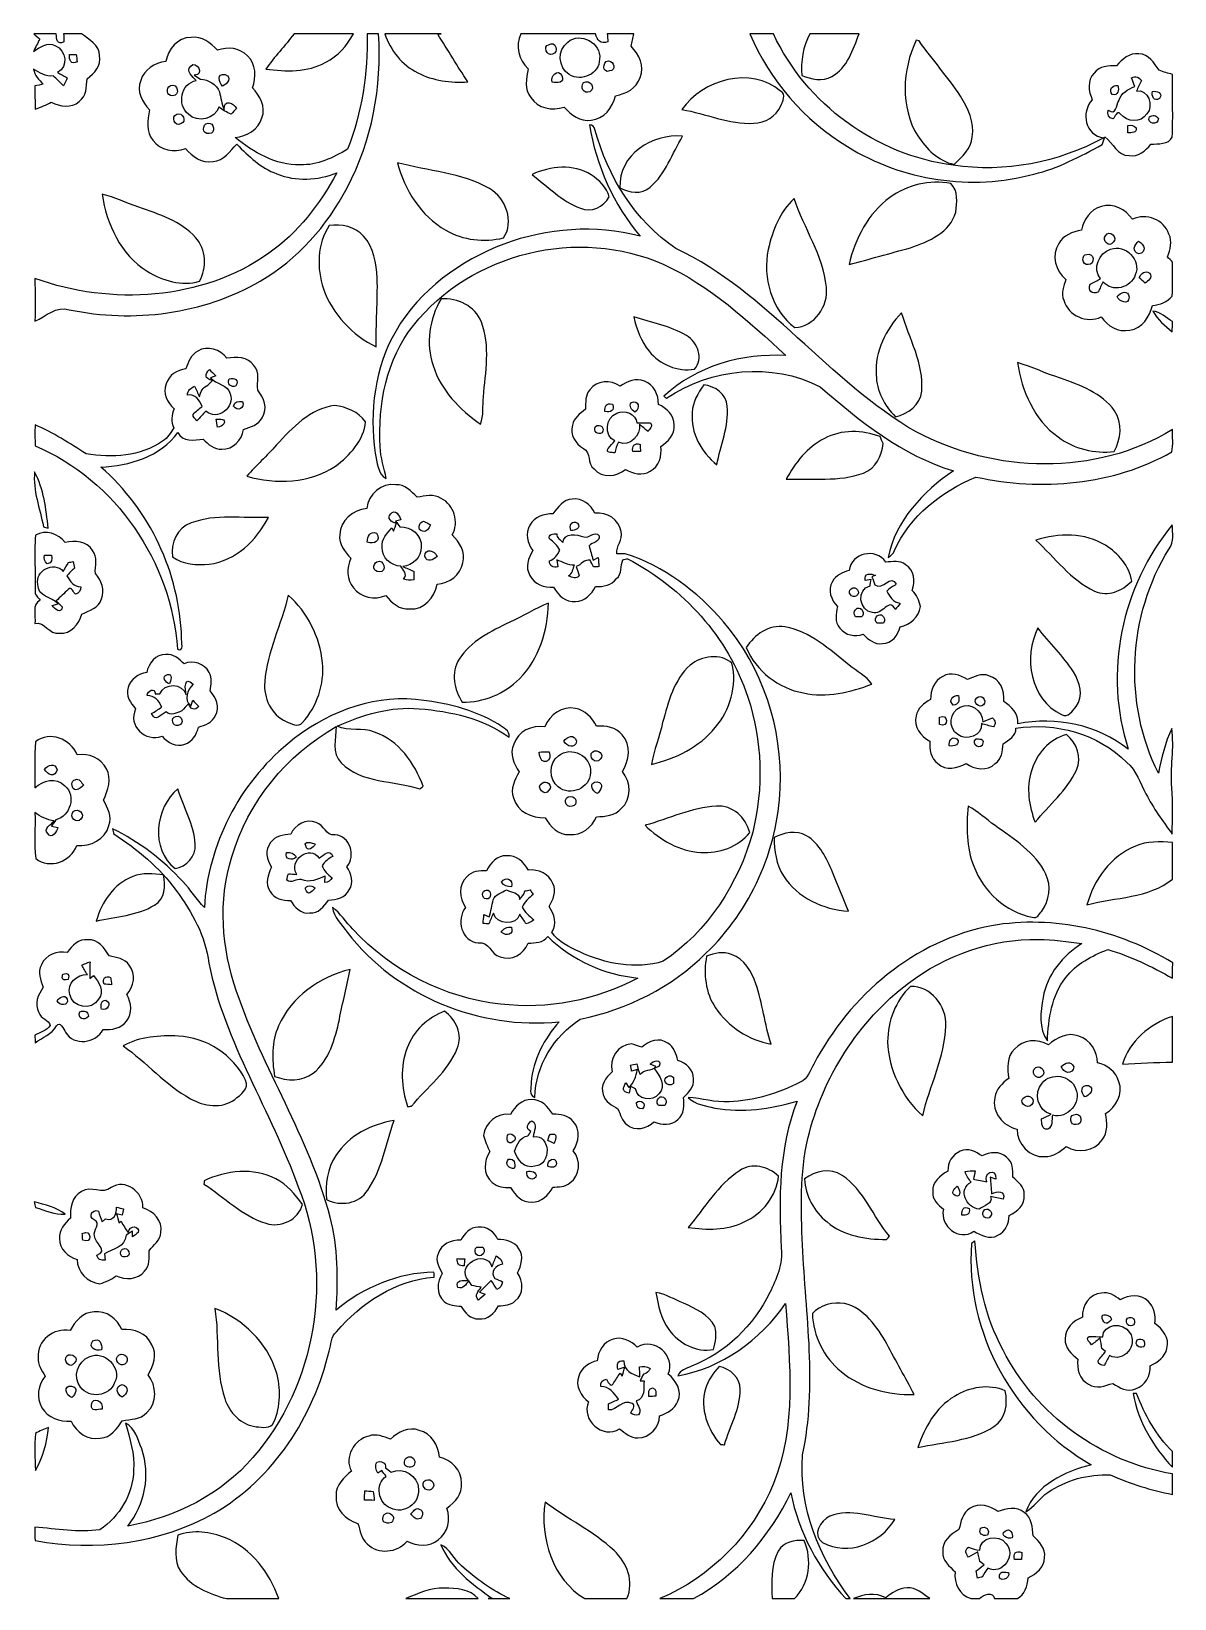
# Model space of a CAD drawing. Header units: centimetres. Extents: x -6.1 to 6.8, y -8.8 to 8.9.
import ezdxf

# ---------------------------------------------------------------- set-up
doc = ezdxf.new("R2010")
doc.units = ezdxf.units.CM
doc.header["$MEASUREMENT"] = 0
doc.layers.add('Camada 1', color=7, linetype='Continuous')

msp = doc.modelspace()

# ---------------------------------------------------------------- linework, layer by layer
at = {"layer": 'Camada 1'}
for points, knots in [([(-6.02927, 8.88645), (-6.02927, 8.88645), (-5.77634, 8.88645), (-5.77634, 8.88645), (-5.77634, 8.88645), (-5.77175, 8.82506), (-5.76752, 8.76015), (-5.69131, 8.79472), (-5.69131, 8.79472), (-5.69167, 8.81766), (-5.69202, 8.86352), (-5.69238, 8.88645), (-5.69238, 8.88645), (-5.69238, 8.88645), (-5.49024, 8.88645), (-5.49024, 8.88645), (-5.49024, 8.88645), (-5.40804, 8.82083), (-5.28774, 8.76192), (-5.28739, 8.64056), (-5.28739, 8.64056), (-5.26515, 8.52838), (-5.34313, 8.43913), (-5.4285, 8.38091), (-5.4285, 8.38091), (-5.43484, 8.2899), (-5.43343, 8.18372), (-5.5167, 8.1248), (-5.5167, 8.1248), (-5.6056, 8.04225), (-5.73153, 8.06801), (-5.83137, 8.11457), (-5.83137, 8.11457), (-5.89064, 8.08635), (-5.95097, 8.06024), (-6.01234, 8.03695), (-6.01234, 8.03695), (-6.01551, 8.12409), (-6.01622, 8.21123), (-6.01728, 8.29837), (-6.01728, 8.29837), (-5.99365, 8.30366), (-5.94602, 8.3146), (-5.92203, 8.31988), (-5.92203, 8.31988), (-5.97248, 8.36539), (-6.02011, 8.41972), (-6.03281, 8.48887), (-6.03281, 8.48887), (-5.96471, 8.44795), (-5.89557, 8.39855), (-5.81056, 8.41267), (-5.81056, 8.41267), (-5.77068, 8.37669), (-5.73294, 8.33929), (-5.6945, 8.30189), (-5.6945, 8.30189), (-5.67827, 8.32976), (-5.66203, 8.35834), (-5.65145, 8.38903), (-5.65145, 8.38903), (-5.68814, 8.40984), (-5.72447, 8.43066), (-5.76116, 8.45182), (-5.76116, 8.45182), (-5.63417, 8.51145), (-5.66485, 8.7023), (-5.78269, 8.75239), (-5.78269, 8.75239), (-5.873, 8.80249), (-5.95942, 8.73263), (-6.03315, 8.68607), (-6.03315, 8.68607), (-6.01058, 8.73369), (-5.98625, 8.78026), (-5.9612, 8.82683), (-5.9612, 8.82683), (-5.97813, 8.84164), (-6.01234, 8.87163), (-6.02927, 8.88645)], [0, 0, 0, 0, 0.04761905, 0.04761905, 0.04761905, 0.04761905, 0.0952381, 0.0952381, 0.0952381, 0.0952381, 0.14285714, 0.14285714, 0.14285714, 0.14285714, 0.19047619, 0.19047619, 0.19047619, 0.19047619, 0.23809524, 0.23809524, 0.23809524, 0.23809524, 0.28571429, 0.28571429, 0.28571429, 0.28571429, 0.33333333, 0.33333333, 0.33333333, 0.33333333, 0.38095238, 0.38095238, 0.38095238, 0.38095238, 0.42857143, 0.42857143, 0.42857143, 0.42857143, 0.47619048, 0.47619048, 0.47619048, 0.47619048, 0.52380952, 0.52380952, 0.52380952, 0.52380952, 0.57142857, 0.57142857, 0.57142857, 0.57142857, 0.61904762, 0.61904762, 0.61904762, 0.61904762, 0.66666667, 0.66666667, 0.66666667, 0.66666667, 0.71428571, 0.71428571, 0.71428571, 0.71428571, 0.76190476, 0.76190476, 0.76190476, 0.76190476, 0.80952381, 0.80952381, 0.80952381, 0.80952381, 0.85714286, 0.85714286, 0.85714286, 0.85714286, 0.9047619, 0.9047619, 0.9047619, 0.9047619, 1, 1, 1, 1]), ([(-2.27149, 8.88645), (-2.27149, 8.88645), (-2.14167, 8.88645), (-2.14167, 8.88645), (-2.14167, 8.88645), (-2.10321, 8.29201), (-2.21328, 7.6796), (-2.49655, 7.15219), (-2.49655, 7.15219), (-2.71952, 6.72074), (-3.055, 6.34221), (-3.47728, 6.09845), (-3.47728, 6.09845), (-4.1204, 5.7245), (-4.90497, 5.62642), (-5.62887, 5.77635), (-5.62887, 5.77635), (-5.77316, 5.82011), (-5.89452, 5.70616), (-6.01587, 5.64618), (-6.01587, 5.64618), (-6.01093, 5.8067), (-6.01412, 5.96756), (-6.01658, 6.12808), (-6.01658, 6.12808), (-5.15722, 5.82081), (-4.13487, 5.8769), (-3.37779, 6.41454), (-3.37779, 6.41454), (-3.04901, 6.64348), (-2.80172, 6.96875), (-2.61227, 7.318), (-2.61227, 7.318), (-2.82782, 7.23545), (-3.07335, 7.21781), (-3.28925, 7.30882), (-3.28925, 7.30882), (-3.47022, 7.37196), (-3.60746, 7.5092), (-3.7387, 7.64115), (-3.7387, 7.64115), (-3.81912, 7.56952), (-3.88298, 7.45029), (-4.0075, 7.44817), (-4.0075, 7.44817), (-4.13521, 7.42137), (-4.23963, 7.50567), (-4.31937, 7.59352), (-4.31937, 7.59352), (-4.44742, 7.54872), (-4.60194, 7.57094), (-4.68484, 7.6863), (-4.68484, 7.6863), (-4.77057, 7.78085), (-4.74341, 7.91455), (-4.72436, 8.02813), (-4.72436, 8.02813), (-4.80654, 8.11492), (-4.87252, 8.23804), (-4.82384, 8.35905), (-4.82384, 8.35905), (-4.78714, 8.48463), (-4.66509, 8.5573), (-4.54127, 8.57423), (-4.54127, 8.57423), (-4.51021, 8.71147), (-4.41144, 8.8494), (-4.25551, 8.84553), (-4.25551, 8.84553), (-4.13345, 8.86492), (-4.03644, 8.78379), (-3.95777, 8.7023), (-3.95777, 8.7023), (-3.84312, 8.74216), (-3.70552, 8.73157), (-3.62015, 8.63703), (-3.62015, 8.63703), (-3.51997, 8.54602), (-3.51821, 8.39749), (-3.56336, 8.27826), (-3.56336, 8.27826), (-3.48081, 8.189), (-3.40637, 8.06306), (-3.45716, 7.93923), (-3.45716, 7.93923), (-3.49351, 7.80519), (-3.62863, 7.73005), (-3.75985, 7.71945), (-3.75985, 7.71945), (-3.55101, 7.55118), (-3.30195, 7.40091), (-3.02432, 7.41043), (-3.02432, 7.41043), (-2.8303, 7.40161), (-2.65425, 7.49156), (-2.49092, 7.5847), (-2.49092, 7.5847), (-2.33217, 7.9978), (-2.25808, 8.44406), (-2.27149, 8.88645)], [0, 0, 0, 0, 0.03846154, 0.03846154, 0.03846154, 0.03846154, 0.07692308, 0.07692308, 0.07692308, 0.07692308, 0.11538462, 0.11538462, 0.11538462, 0.11538462, 0.15384615, 0.15384615, 0.15384615, 0.15384615, 0.19230769, 0.19230769, 0.19230769, 0.19230769, 0.23076923, 0.23076923, 0.23076923, 0.23076923, 0.26923077, 0.26923077, 0.26923077, 0.26923077, 0.30769231, 0.30769231, 0.30769231, 0.30769231, 0.34615385, 0.34615385, 0.34615385, 0.34615385, 0.38461538, 0.38461538, 0.38461538, 0.38461538, 0.42307692, 0.42307692, 0.42307692, 0.42307692, 0.46153846, 0.46153846, 0.46153846, 0.46153846, 0.5, 0.5, 0.5, 0.5, 0.53846154, 0.53846154, 0.53846154, 0.53846154, 0.57692308, 0.57692308, 0.57692308, 0.57692308, 0.61538462, 0.61538462, 0.61538462, 0.61538462, 0.65384615, 0.65384615, 0.65384615, 0.65384615, 0.69230769, 0.69230769, 0.69230769, 0.69230769, 0.73076923, 0.73076923, 0.73076923, 0.73076923, 0.76923077, 0.76923077, 0.76923077, 0.76923077, 0.80769231, 0.80769231, 0.80769231, 0.80769231, 0.84615385, 0.84615385, 0.84615385, 0.84615385, 0.88461538, 0.88461538, 0.88461538, 0.88461538, 0.92307692, 0.92307692, 0.92307692, 0.92307692, 1, 1, 1, 1]), ([(-3.09417, 8.88645), (-3.09417, 8.88645), (-2.42319, 8.88645), (-2.42319, 8.88645), (-2.42319, 8.88645), (-2.50009, 8.75592), (-2.5978, 8.63245), (-2.7375, 8.56541), (-2.7375, 8.56541), (-2.94283, 8.44935), (-3.18729, 8.461), (-3.41343, 8.48781), (-3.41343, 8.48781), (-3.31537, 8.62715), (-3.19682, 8.75062), (-3.09417, 8.88645)], [0, 0, 0, 0, 0.2, 0.2, 0.2, 0.2, 0.4, 0.4, 0.4, 0.4, 0.6, 0.6, 0.6, 0.6, 1, 1, 1, 1]), ([(-2.07217, 8.88645), (-2.07217, 8.88645), (-1.43541, 8.88645), (-1.43541, 8.88645), (-1.43541, 8.88645), (-1.43541, 8.88645), (-1.47456, 8.88256), (-1.47456, 8.88256), (-1.47456, 8.88256), (-1.3585, 8.70477), (-1.25055, 8.52238), (-1.13555, 8.34422), (-1.13555, 8.34422), (-1.32746, 8.334), (-1.52677, 8.35657), (-1.69858, 8.44759), (-1.69858, 8.44759), (-1.87955, 8.53402), (-2.00549, 8.70088), (-2.07217, 8.88645)], [0, 0, 0, 0, 0.16666667, 0.16666667, 0.16666667, 0.16666667, 0.33333333, 0.33333333, 0.33333333, 0.33333333, 0.5, 0.5, 0.5, 0.5, 0.66666667, 0.66666667, 0.66666667, 0.66666667, 1, 1, 1, 1]), ([(-0.53583, 8.88645), (-0.53583, 8.88645), (0.3052, 8.88645), (0.3052, 8.88645), (0.3052, 8.88645), (0.32001, 8.8099), (0.36798, 8.77109), (0.44453, 8.79684), (0.44453, 8.79684), (0.44278, 8.81907), (0.43925, 8.86386), (0.43749, 8.88645), (0.43749, 8.88645), (0.43749, 8.88645), (0.73735, 8.88645), (0.73735, 8.88645), (0.73735, 8.88645), (0.72746, 8.83988), (0.71723, 8.79331), (0.70665, 8.74675), (0.70665, 8.74675), (0.79202, 8.65396), (0.86787, 8.52132), (0.80791, 8.39432), (0.80791, 8.39432), (0.77085, 8.27121), (0.64774, 8.20912), (0.52956, 8.1883), (0.52956, 8.1883), (0.49886, 8.05424), (0.4015, 7.92547), (0.25545, 7.91314), (0.25545, 7.91314), (0.13163, 7.89267), (0.02756, 7.97416), (-0.04864, 8.06095), (-0.04864, 8.06095), (-0.18093, 8.01474), (-0.34497, 8.04436), (-0.4254, 8.16713), (-0.4254, 8.16713), (-0.49843, 8.26062), (-0.47514, 8.38374), (-0.45327, 8.49099), (-0.45327, 8.49099), (-0.56051, 8.59364), (-0.60108, 8.74851), (-0.53583, 8.88645)], [0, 0, 0, 0, 0.07692308, 0.07692308, 0.07692308, 0.07692308, 0.15384615, 0.15384615, 0.15384615, 0.15384615, 0.23076923, 0.23076923, 0.23076923, 0.23076923, 0.30769231, 0.30769231, 0.30769231, 0.30769231, 0.38461538, 0.38461538, 0.38461538, 0.38461538, 0.46153846, 0.46153846, 0.46153846, 0.46153846, 0.53846154, 0.53846154, 0.53846154, 0.53846154, 0.61538462, 0.61538462, 0.61538462, 0.61538462, 0.69230769, 0.69230769, 0.69230769, 0.69230769, 0.76923077, 0.76923077, 0.76923077, 0.76923077, 0.84615385, 0.84615385, 0.84615385, 0.84615385, 1, 1, 1, 1]), ([(-0.00666, 8.79331), (-0.00666, 8.79331), (-0.00666, 8.79331), (-0.00666, 8.79331), (-0.00666, 8.79331), (-0.1266, 8.70758), (-0.11813, 8.50333), (0.00921, 8.42748), (0.00921, 8.42748), (0.14503, 8.33893), (0.34823, 8.4356), (0.35105, 8.60105), (0.35105, 8.60105), (0.37363, 8.78344), (0.13373, 8.91432), (-0.00666, 8.79331)], [0, 0, 0, 0, 0.2, 0.2, 0.2, 0.2, 0.4, 0.4, 0.4, 0.4, 0.6, 0.6, 0.6, 0.6, 1, 1, 1, 1]), ([(2.04545, 8.88645), (2.04545, 8.88645), (2.31214, 8.88645), (2.31214, 8.88645), (2.31214, 8.88645), (2.67974, 8.0927), (3.47243, 7.5159), (4.33956, 7.40548), (4.33956, 7.40548), (4.91882, 7.31764), (5.52348, 7.43547), (6.03713, 7.71451), (6.03713, 7.71451), (5.82863, 7.73675), (5.77254, 8.0045), (5.90766, 8.14173), (5.90766, 8.14173), (5.86462, 8.23804), (5.84663, 8.36116), (5.92671, 8.44442), (5.92671, 8.44442), (5.98704, 8.52308), (6.09109, 8.52662), (6.18177, 8.52732), (6.18177, 8.52732), (6.24597, 8.59823), (6.32605, 8.67548), (6.43118, 8.65961), (6.43118, 8.65961), (6.54617, 8.66067), (6.60299, 8.55554), (6.66154, 8.47546), (6.66154, 8.47546), (6.70952, 8.45465), (6.76174, 8.44371), (6.81217, 8.42925), (6.81217, 8.42925), (6.8083, 8.19324), (6.82029, 7.95687), (6.80795, 7.72123), (6.80795, 7.72123), (6.77231, 7.63514), (6.64708, 7.64961), (6.56912, 7.64079), (6.56912, 7.64079), (6.5049, 7.57023), (6.4273, 7.49473), (6.32217, 7.5152), (6.32217, 7.5152), (6.18847, 7.50991), (6.14189, 7.65738), (6.04982, 7.72369), (6.04982, 7.72369), (6.04171, 7.70252), (6.02583, 7.65984), (6.01772, 7.63867), (6.01772, 7.63867), (5.77325, 7.5025), (5.52278, 7.37162), (5.24937, 7.3046), (5.24937, 7.3046), (4.54523, 7.11479), (3.76629, 7.23051), (3.14717, 7.61469), (3.14717, 7.61469), (2.65751, 7.9089), (2.27122, 8.36327), (2.04545, 8.88645)], [0, 0, 0, 0, 0.05555556, 0.05555556, 0.05555556, 0.05555556, 0.11111111, 0.11111111, 0.11111111, 0.11111111, 0.16666667, 0.16666667, 0.16666667, 0.16666667, 0.22222222, 0.22222222, 0.22222222, 0.22222222, 0.27777778, 0.27777778, 0.27777778, 0.27777778, 0.33333333, 0.33333333, 0.33333333, 0.33333333, 0.38888889, 0.38888889, 0.38888889, 0.38888889, 0.44444444, 0.44444444, 0.44444444, 0.44444444, 0.5, 0.5, 0.5, 0.5, 0.55555556, 0.55555556, 0.55555556, 0.55555556, 0.61111111, 0.61111111, 0.61111111, 0.61111111, 0.66666667, 0.66666667, 0.66666667, 0.66666667, 0.72222222, 0.72222222, 0.72222222, 0.72222222, 0.77777778, 0.77777778, 0.77777778, 0.77777778, 0.83333333, 0.83333333, 0.83333333, 0.83333333, 0.88888889, 0.88888889, 0.88888889, 0.88888889, 1, 1, 1, 1]), ([(2.72243, 8.88645), (2.72243, 8.88645), (3.27699, 8.88645), (3.27699, 8.88645), (3.27699, 8.88645), (3.21172, 8.70865), (3.14506, 8.50333), (2.96937, 8.40491), (2.96937, 8.40491), (2.86318, 8.34211), (2.73829, 8.37598), (2.63176, 8.41654), (2.63176, 8.41654), (2.61835, 8.57847), (2.64411, 8.74286), (2.72243, 8.88645)], [0, 0, 0, 0, 0.2, 0.2, 0.2, 0.2, 0.4, 0.4, 0.4, 0.4, 0.6, 0.6, 0.6, 0.6, 1, 1, 1, 1]), ([(-0.22362, 8.76297), (-0.22362, 8.76297), (-0.22362, 8.76297), (-0.22362, 8.76297), (-0.22362, 8.76297), (-0.28852, 8.74816), (-0.24337, 8.62998), (-0.18128, 8.65856), (-0.18128, 8.65856), (-0.10226, 8.66525), (-0.14212, 8.82013), (-0.22362, 8.76297)], [0, 0, 0, 0, 0.25, 0.25, 0.25, 0.25, 0.5, 0.5, 0.5, 0.5, 1, 1, 1, 1]), ([(3.93881, 7.73675), (3.73842, 8.05954), (3.76488, 8.47934), (3.92117, 8.81413), (3.92117, 8.81413), (3.92117, 8.81413), (3.95326, 8.80566), (3.95326, 8.80566), (3.95326, 8.80566), (4.10496, 8.59576), (4.27677, 8.40067), (4.42069, 8.18513), (4.42069, 8.18513), (4.50747, 8.0486), (4.57698, 7.8895), (4.55405, 7.72404), (4.55405, 7.72404), (4.54275, 7.59245), (4.44045, 7.49756), (4.34838, 7.41465), (4.34838, 7.41465), (4.17094, 7.45346), (4.03511, 7.58999), (3.93881, 7.73675)], [0, 0, 0, 0, 0.14285714, 0.14285714, 0.14285714, 0.14285714, 0.28571429, 0.28571429, 0.28571429, 0.28571429, 0.42857143, 0.42857143, 0.42857143, 0.42857143, 0.57142857, 0.57142857, 0.57142857, 0.57142857, 0.71428571, 0.71428571, 0.71428571, 0.71428571, 1, 1, 1, 1]), ([(-5.62499, 8.65256), (-5.62499, 8.65256), (-5.62499, 8.65256), (-5.62499, 8.65256), (-5.62499, 8.65256), (-5.63769, 8.58694), (-5.60489, 8.53649), (-5.53926, 8.57142), (-5.53926, 8.57142), (-5.54245, 8.59187), (-5.54844, 8.63351), (-5.55161, 8.65431), (-5.55161, 8.65431), (-5.56996, 8.65396), (-5.60665, 8.6529), (-5.62499, 8.65256)], [0, 0, 0, 0, 0.2, 0.2, 0.2, 0.2, 0.4, 0.4, 0.4, 0.4, 0.6, 0.6, 0.6, 0.6, 1, 1, 1, 1]), ([(-4.19624, 8.35905), (-4.19624, 8.35905), (-4.19624, 8.35905), (-4.19624, 8.35905), (-4.19624, 8.35905), (-4.3691, 8.33259), (-4.41885, 8.08105), (-4.2848, 7.98016), (-4.2848, 7.98016), (-4.18177, 7.87716), (-3.98494, 7.92442), (-3.94013, 8.06376), (-3.94013, 8.06376), (-3.90133, 8.02497), (-3.85228, 8.00132), (-3.80183, 7.98157), (-3.80183, 7.98157), (-3.78314, 8.00309), (-3.76409, 8.02426), (-3.74504, 8.04577), (-3.74504, 8.04577), (-3.7715, 8.10152), (-3.8858, 8.16078), (-3.88227, 8.03414), (-3.88227, 8.03414), (-3.91156, 8.09693), (-3.92038, 8.16537), (-3.93483, 8.2324), (-3.93483, 8.2324), (-3.9694, 8.31812), (-4.0576, 8.37068), (-4.14861, 8.37351), (-4.14861, 8.37351), (-4.17261, 8.38938), (-4.19624, 8.40561), (-4.22024, 8.42184), (-4.22024, 8.42184), (-4.09182, 8.41584), (-4.19554, 8.60034), (-4.25973, 8.52061), (-4.25973, 8.52061), (-4.31937, 8.46946), (-4.23364, 8.3982), (-4.19624, 8.35905)], [0, 0, 0, 0, 0.08333333, 0.08333333, 0.08333333, 0.08333333, 0.16666667, 0.16666667, 0.16666667, 0.16666667, 0.25, 0.25, 0.25, 0.25, 0.33333333, 0.33333333, 0.33333333, 0.33333333, 0.41666667, 0.41666667, 0.41666667, 0.41666667, 0.5, 0.5, 0.5, 0.5, 0.58333333, 0.58333333, 0.58333333, 0.58333333, 0.66666667, 0.66666667, 0.66666667, 0.66666667, 0.75, 0.75, 0.75, 0.75, 0.83333333, 0.83333333, 0.83333333, 0.83333333, 1, 1, 1, 1]), ([(-0.18446, 8.34176), (-0.18446, 8.34176), (-0.18446, 8.34176), (-0.18446, 8.34176), (-0.18446, 8.34176), (-0.12765, 8.33082), (-0.03805, 8.33082), (-0.07369, 8.41725), (-0.07369, 8.41725), (-0.11707, 8.49839), (-0.2088, 8.41196), (-0.18446, 8.34176)], [0, 0, 0, 0, 0.25, 0.25, 0.25, 0.25, 0.5, 0.5, 0.5, 0.5, 1, 1, 1, 1]), ([(0.45123, 8.58059), (0.45123, 8.58059), (0.45123, 8.58059), (0.45123, 8.58059), (0.45123, 8.58059), (0.37646, 8.57635), (0.3828, 8.4356), (0.46429, 8.4677), (0.46429, 8.4677), (0.54437, 8.47017), (0.51615, 8.5813), (0.45123, 8.58059)], [0, 0, 0, 0, 0.25, 0.25, 0.25, 0.25, 0.5, 0.5, 0.5, 0.5, 1, 1, 1, 1]), ([(1.27887, 8.03273), (1.5131, 8.37421), (2.05744, 8.52308), (2.39293, 8.24086), (2.39293, 8.24086), (2.45714, 8.2003), (2.41726, 8.12762), (2.39434, 8.07435), (2.39434, 8.07435), (2.34319, 7.95512), (2.2169, 7.87998), (2.08919, 7.87786), (2.08919, 7.87786), (1.80979, 7.86374), (1.5505, 7.98934), (1.27887, 8.03273)], [0, 0, 0, 0, 0.2, 0.2, 0.2, 0.2, 0.4, 0.4, 0.4, 0.4, 0.6, 0.6, 0.6, 0.6, 1, 1, 1, 1]), ([(-4.48904, 8.3026), (-4.48904, 8.3026), (-4.48904, 8.3026), (-4.48904, 8.3026), (-4.48904, 8.3026), (-4.54302, 8.27685), (-4.53209, 8.18407), (-4.46506, 8.18795), (-4.46506, 8.18795), (-4.37439, 8.18618), (-4.40262, 8.34035), (-4.48904, 8.3026)], [0, 0, 0, 0, 0.25, 0.25, 0.25, 0.25, 0.5, 0.5, 0.5, 0.5, 1, 1, 1, 1]), ([(-3.90096, 8.29731), (-3.90096, 8.29731), (-3.90096, 8.29731), (-3.90096, 8.29731), (-3.90096, 8.29731), (-3.8477, 8.32306), (-3.78385, 8.39432), (-3.87239, 8.42678), (-3.87239, 8.42678), (-3.96518, 8.44653), (-3.94542, 8.33964), (-3.90096, 8.29731)], [0, 0, 0, 0, 0.25, 0.25, 0.25, 0.25, 0.5, 0.5, 0.5, 0.5, 1, 1, 1, 1]), ([(0.17113, 8.33646), (0.17113, 8.33646), (0.17113, 8.33646), (0.17113, 8.33646), (0.17113, 8.33646), (0.12528, 8.28214), (0.17291, 8.20311), (0.24169, 8.23416), (0.24169, 8.23416), (0.31295, 8.27932), (0.24027, 8.38126), (0.17113, 8.33646)], [0, 0, 0, 0, 0.25, 0.25, 0.25, 0.25, 0.5, 0.5, 0.5, 0.5, 1, 1, 1, 1]), ([(6.34934, 8.38938), (6.34934, 8.38938), (6.34934, 8.38938), (6.34934, 8.38938), (6.34934, 8.38938), (6.36274, 8.35798), (6.37473, 8.32624), (6.38533, 8.29378), (6.38533, 8.29378), (6.31158, 8.25885), (6.22797, 8.21864), (6.20575, 8.13256), (6.20575, 8.13256), (6.17683, 8.08388), (6.1807, 7.95865), (6.08476, 8.02567), (6.08476, 8.02567), (6.08052, 7.97769), (6.0851, 7.93429), (6.1426, 7.92866), (6.1426, 7.92866), (6.1606, 7.94452), (6.18529, 8.02813), (6.22268, 7.98368), (6.22268, 7.98368), (6.29818, 7.89231), (6.45588, 7.87397), (6.52325, 7.98439), (6.52325, 7.98439), (6.60545, 8.07047), (6.53384, 8.27191), (6.40613, 8.24122), (6.40613, 8.24122), (6.4227, 8.28144), (6.44105, 8.32094), (6.46293, 8.35905), (6.46293, 8.35905), (6.43223, 8.39679), (6.3959, 8.41725), (6.34934, 8.38938)], [0, 0, 0, 0, 0.09090909, 0.09090909, 0.09090909, 0.09090909, 0.18181818, 0.18181818, 0.18181818, 0.18181818, 0.27272727, 0.27272727, 0.27272727, 0.27272727, 0.36363636, 0.36363636, 0.36363636, 0.36363636, 0.45454545, 0.45454545, 0.45454545, 0.45454545, 0.54545455, 0.54545455, 0.54545455, 0.54545455, 0.63636364, 0.63636364, 0.63636364, 0.63636364, 0.72727273, 0.72727273, 0.72727273, 0.72727273, 0.81818182, 0.81818182, 0.81818182, 0.81818182, 1, 1, 1, 1]), ([(6.13025, 8.201), (6.13025, 8.201), (6.13025, 8.201), (6.13025, 8.201), (6.13025, 8.201), (6.20012, 8.18513), (6.21033, 8.25215), (6.19659, 8.30436), (6.19659, 8.30436), (6.13519, 8.31389), (6.09075, 8.25532), (6.13025, 8.201)], [0, 0, 0, 0, 0.25, 0.25, 0.25, 0.25, 0.5, 0.5, 0.5, 0.5, 1, 1, 1, 1]), ([(6.58498, 8.23734), (6.58498, 8.23734), (6.58498, 8.23734), (6.58498, 8.23734), (6.58498, 8.23734), (6.57159, 8.18547), (6.60333, 8.11633), (6.66402, 8.15867), (6.66402, 8.15867), (6.7127, 8.2137), (6.6312, 8.25003), (6.58498, 8.23734)], [0, 0, 0, 0, 0.25, 0.25, 0.25, 0.25, 0.5, 0.5, 0.5, 0.5, 1, 1, 1, 1]), ([(-4.41532, 7.98122), (-4.41532, 7.98122), (-4.41532, 7.98122), (-4.41532, 7.98122), (-4.41532, 7.98122), (-4.48694, 7.94912), (-4.44355, 7.83376), (-4.36698, 7.87397), (-4.36698, 7.87397), (-4.2982, 7.89302), (-4.35287, 8.00944), (-4.41532, 7.98122)], [0, 0, 0, 0, 0.25, 0.25, 0.25, 0.25, 0.5, 0.5, 0.5, 0.5, 1, 1, 1, 1]), ([(6.55219, 7.94912), (6.55219, 7.94912), (6.55219, 7.94912), (6.55219, 7.94912), (6.55219, 7.94912), (6.51867, 7.86727), (6.64743, 7.84787), (6.65413, 7.93041), (6.65413, 7.93041), (6.62484, 7.96888), (6.59064, 7.97522), (6.55219, 7.94912)], [0, 0, 0, 0, 0.25, 0.25, 0.25, 0.25, 0.5, 0.5, 0.5, 0.5, 1, 1, 1, 1]), ([(-4.06395, 7.87786), (-4.06395, 7.87786), (-4.06395, 7.87786), (-4.06395, 7.87786), (-4.06395, 7.87786), (-4.13697, 7.87326), (-4.13097, 7.74486), (-4.05231, 7.7625), (-4.05231, 7.7625), (-3.96906, 7.76391), (-3.99622, 7.89267), (-4.06395, 7.87786)], [0, 0, 0, 0, 0.25, 0.25, 0.25, 0.25, 0.5, 0.5, 0.5, 0.5, 1, 1, 1, 1]), ([(0.23781, 7.86056), (0.27026, 7.85633), (0.29038, 7.83905), (0.29849, 7.80942), (0.29849, 7.80942), (0.44171, 7.27919), (0.75039, 6.77614), (1.21112, 6.46709), (1.21112, 6.46709), (2.25359, 5.97145), (2.92845, 4.96956), (3.92117, 4.39981), (3.92117, 4.39981), (4.80417, 3.92921), (5.94611, 3.8964), (6.81183, 4.42522), (6.81183, 4.42522), (6.81005, 4.34161), (6.82099, 4.25589), (6.80476, 4.17333), (6.80476, 4.17333), (6.14014, 3.7948), (5.33299, 3.73306), (4.59427, 3.89006), (4.59427, 3.89006), (4.20868, 3.72849), (3.85061, 3.4505), (3.67634, 3.06138), (3.67634, 3.06138), (3.66258, 3.0268), (3.63895, 3.00105), (3.60543, 2.98378), (3.60543, 2.98378), (3.68692, 3.3997), (4.00196, 3.72883), (4.34097, 3.96132), (4.34097, 3.96132), (3.76242, 4.13311), (3.28581, 4.51906), (2.83884, 4.90853), (2.83884, 4.90853), (2.29415, 5.18827), (1.6087, 5.11738), (1.10599, 4.77764), (1.10599, 4.77764), (1.09895, 4.78365), (1.08484, 4.79564), (1.07741, 4.80163), (1.07741, 4.80163), (1.44184, 5.14418), (1.96043, 5.28777), (2.4529, 5.25954), (2.4529, 5.25954), (2.02852, 5.64725), (1.59847, 6.04976), (1.06825, 6.28824), (1.06825, 6.28824), (0.11751, 6.71545), (-1.10168, 6.41735), (-1.74761, 5.59926), (-1.74761, 5.59926), (-2.05312, 5.21756), (-2.14908, 4.71098), (-2.12367, 4.23224), (-2.12367, 4.23224), (-2.11838, 4.10948), (-2.07994, 3.992), (-2.05418, 3.87276), (-2.05418, 3.87276), (-2.15824, 3.92498), (-2.15154, 4.06362), (-2.18117, 4.16134), (-2.18117, 4.16134), (-2.24115, 4.62807), (-2.18999, 5.12902), (-1.94446, 5.53929), (-1.94446, 5.53929), (-1.67635, 6.00073), (-1.21985, 6.32846), (-0.72774, 6.51719), (-0.72774, 6.51719), (-0.24055, 6.69747), (0.30272, 6.73696), (0.80754, 6.60679), (0.80754, 6.60679), (0.5091, 6.96276), (0.31083, 7.40232), (0.23781, 7.86056)], [0, 0, 0, 0, 0.04347826, 0.04347826, 0.04347826, 0.04347826, 0.08695652, 0.08695652, 0.08695652, 0.08695652, 0.13043478, 0.13043478, 0.13043478, 0.13043478, 0.17391304, 0.17391304, 0.17391304, 0.17391304, 0.2173913, 0.2173913, 0.2173913, 0.2173913, 0.26086957, 0.26086957, 0.26086957, 0.26086957, 0.30434783, 0.30434783, 0.30434783, 0.30434783, 0.34782609, 0.34782609, 0.34782609, 0.34782609, 0.39130435, 0.39130435, 0.39130435, 0.39130435, 0.43478261, 0.43478261, 0.43478261, 0.43478261, 0.47826087, 0.47826087, 0.47826087, 0.47826087, 0.52173913, 0.52173913, 0.52173913, 0.52173913, 0.56521739, 0.56521739, 0.56521739, 0.56521739, 0.60869565, 0.60869565, 0.60869565, 0.60869565, 0.65217391, 0.65217391, 0.65217391, 0.65217391, 0.69565217, 0.69565217, 0.69565217, 0.69565217, 0.73913043, 0.73913043, 0.73913043, 0.73913043, 0.7826087, 0.7826087, 0.7826087, 0.7826087, 0.82608696, 0.82608696, 0.82608696, 0.82608696, 0.86956522, 0.86956522, 0.86956522, 0.86956522, 0.91304348, 0.91304348, 0.91304348, 0.91304348, 1, 1, 1, 1]), ([(6.30734, 7.85387), (6.30734, 7.85387), (6.30734, 7.85387), (6.30734, 7.85387), (6.30734, 7.85387), (6.30771, 7.83306), (6.30876, 7.79108), (6.30912, 7.77025), (6.30912, 7.77025), (6.34757, 7.77203), (6.41354, 7.76533), (6.40296, 7.82706), (6.40296, 7.82706), (6.3779, 7.85104), (6.34615, 7.86022), (6.30734, 7.85387)], [0, 0, 0, 0, 0.2, 0.2, 0.2, 0.2, 0.4, 0.4, 0.4, 0.4, 0.6, 0.6, 0.6, 0.6, 1, 1, 1, 1]), ([(0.58106, 7.15148), (0.55848, 7.52085), (0.95113, 7.76672), (1.28769, 7.73215), (1.28769, 7.73215), (1.17055, 7.53812), (1.09576, 7.30882), (0.92149, 7.15678), (0.92149, 7.15678), (0.82377, 7.07247), (0.68584, 7.09505), (0.58106, 7.15148)], [0, 0, 0, 0, 0.25, 0.25, 0.25, 0.25, 0.5, 0.5, 0.5, 0.5, 1, 1, 1, 1]), ([(-1.92753, 7.43406), (-1.58357, 7.33528), (-1.20574, 7.32682), (-0.89177, 7.14161), (-0.89177, 7.14161), (-0.70374, 7.0386), (-0.60709, 6.76484), (-0.73337, 6.58492), (-0.73337, 6.58492), (-0.94998, 6.53589), (-1.19057, 6.55777), (-1.38391, 6.67347), (-1.38391, 6.67347), (-1.66365, 6.83364), (-1.84993, 7.12609), (-1.92753, 7.43406)], [0, 0, 0, 0, 0.2, 0.2, 0.2, 0.2, 0.4, 0.4, 0.4, 0.4, 0.6, 0.6, 0.6, 0.6, 1, 1, 1, 1]), ([(-0.41058, 7.30177), (-0.2021, 7.39561), (0.05436, 7.42418), (0.2565, 7.2986), (0.2565, 7.2986), (0.34469, 7.23792), (0.43501, 7.15572), (0.45935, 7.04813), (0.45935, 7.04813), (0.39621, 6.93876), (0.25721, 6.86538), (0.1348, 6.92006), (0.1348, 6.92006), (-0.0758, 6.99874), (-0.23597, 7.16631), (-0.41058, 7.30177)], [0, 0, 0, 0, 0.2, 0.2, 0.2, 0.2, 0.4, 0.4, 0.4, 0.4, 0.6, 0.6, 0.6, 0.6, 1, 1, 1, 1]), ([(-5.25986, 7.07917), (-5.11663, 7.04601), (-4.98575, 6.9758), (-4.84571, 6.93241), (-4.84571, 6.93241), (-4.61782, 6.85269), (-4.37158, 6.77543), (-4.20542, 6.59022), (-4.20542, 6.59022), (-4.08125, 6.45864), (-4.07347, 6.24943), (-4.16203, 6.09668), (-4.16203, 6.09668), (-4.35852, 6.03811), (-4.58006, 6.10445), (-4.75152, 6.21028), (-4.75152, 6.21028), (-5.05209, 6.39583), (-5.20589, 6.74191), (-5.25986, 7.07917)], [0, 0, 0, 0, 0.16666667, 0.16666667, 0.16666667, 0.16666667, 0.33333333, 0.33333333, 0.33333333, 0.33333333, 0.5, 0.5, 0.5, 0.5, 0.66666667, 0.66666667, 0.66666667, 0.66666667, 1, 1, 1, 1]), ([(3.62448, 7.04072), (3.81816, 7.18676), (4.07568, 7.24286), (4.31276, 7.1984), (4.31276, 7.1984), (4.39812, 7.11832), (4.38012, 6.98179), (4.36777, 6.87666), (4.36777, 6.87666), (4.30287, 6.64913), (4.06369, 6.54294), (3.85731, 6.47557), (3.85731, 6.47557), (3.6266, 6.41135), (3.39553, 6.34715), (3.16411, 6.28576), (3.16411, 6.28576), (3.23289, 6.5761), (3.37719, 6.86326), (3.62448, 7.04072)], [0, 0, 0, 0, 0.16666667, 0.16666667, 0.16666667, 0.16666667, 0.33333333, 0.33333333, 0.33333333, 0.33333333, 0.5, 0.5, 0.5, 0.5, 0.66666667, 0.66666667, 0.66666667, 0.66666667, 1, 1, 1, 1]), ([(2.25217, 6.45652), (2.30192, 6.66429), (2.3834, 6.88409), (2.54534, 7.02978), (2.54534, 7.02978), (2.65716, 6.69358), (2.87129, 6.38984), (2.90905, 6.03107), (2.90905, 6.03107), (2.9348, 5.8194), (2.77287, 5.5841), (2.55379, 5.57421), (2.55379, 5.57421), (2.28638, 5.77284), (2.18937, 6.13795), (2.25217, 6.45652)], [0, 0, 0, 0, 0.2, 0.2, 0.2, 0.2, 0.4, 0.4, 0.4, 0.4, 0.6, 0.6, 0.6, 0.6, 1, 1, 1, 1]), ([(6.01067, 6.93876), (6.14472, 6.9871), (6.28195, 6.90383), (6.35956, 6.79694), (6.35956, 6.79694), (6.51409, 6.8675), (6.71552, 6.79412), (6.7709, 6.62972), (6.7709, 6.62972), (6.81324, 6.54613), (6.78466, 6.4544), (6.75538, 6.3722), (6.75538, 6.3722), (6.76985, 6.35773), (6.79807, 6.32881), (6.81253, 6.31434), (6.81253, 6.31434), (6.80971, 6.18628), (6.81924, 6.05752), (6.80759, 5.92982), (6.80759, 5.92982), (6.75362, 5.86279), (6.6693, 5.8328), (6.58605, 5.82505), (6.58605, 5.82505), (6.5529, 5.69768), (6.47211, 5.56469), (6.32958, 5.54741), (6.32958, 5.54741), (6.19975, 5.51883), (6.07874, 5.59115), (6.00785, 5.69522), (6.00785, 5.69522), (5.84522, 5.61726), (5.63602, 5.70933), (5.58698, 5.88289), (5.58698, 5.88289), (5.55065, 5.96085), (5.58768, 6.04235), (5.60851, 6.11856), (5.60851, 6.11856), (5.49032, 6.21274), (5.44552, 6.3902), (5.52877, 6.52142), (5.52877, 6.52142), (5.57886, 6.61632), (5.68469, 6.65442), (5.78383, 6.67242), (5.78383, 6.67242), (5.80994, 6.79095), (5.88508, 6.91018), (6.01067, 6.93876)], [0, 0, 0, 0, 0.07142857, 0.07142857, 0.07142857, 0.07142857, 0.14285714, 0.14285714, 0.14285714, 0.14285714, 0.21428571, 0.21428571, 0.21428571, 0.21428571, 0.28571429, 0.28571429, 0.28571429, 0.28571429, 0.35714286, 0.35714286, 0.35714286, 0.35714286, 0.42857143, 0.42857143, 0.42857143, 0.42857143, 0.5, 0.5, 0.5, 0.5, 0.57142857, 0.57142857, 0.57142857, 0.57142857, 0.64285714, 0.64285714, 0.64285714, 0.64285714, 0.71428571, 0.71428571, 0.71428571, 0.71428571, 0.78571429, 0.78571429, 0.78571429, 0.78571429, 0.85714286, 0.85714286, 0.85714286, 0.85714286, 1, 1, 1, 1]), ([(-2.69764, 6.72463), (-2.56041, 6.74861), (-2.40731, 6.71192), (-2.31135, 6.60679), (-2.31135, 6.60679), (-2.19423, 6.47979), (-2.16531, 6.29952), (-2.15649, 6.13302), (-2.15649, 6.13302), (-2.14872, 5.87443), (-2.17306, 5.61619), (-2.16636, 5.35762), (-2.16636, 5.35762), (-2.43764, 5.48743), (-2.66202, 5.72803), (-2.76362, 6.01236), (-2.76362, 6.01236), (-2.84017, 6.24273), (-2.83452, 6.51825), (-2.69764, 6.72463)], [0, 0, 0, 0, 0.16666667, 0.16666667, 0.16666667, 0.16666667, 0.33333333, 0.33333333, 0.33333333, 0.33333333, 0.5, 0.5, 0.5, 0.5, 0.66666667, 0.66666667, 0.66666667, 0.66666667, 1, 1, 1, 1]), ([(6.05441, 6.60891), (6.05441, 6.60891), (6.05441, 6.60891), (6.05441, 6.60891), (6.05441, 6.60891), (6.00819, 6.56128), (6.10274, 6.46675), (6.14084, 6.53624), (6.14084, 6.53624), (6.2047, 6.57999), (6.0978, 6.69323), (6.05441, 6.60891)], [0, 0, 0, 0, 0.25, 0.25, 0.25, 0.25, 0.5, 0.5, 0.5, 0.5, 1, 1, 1, 1]), ([(6.43294, 6.40501), (6.43294, 6.40501), (6.43294, 6.40501), (6.43294, 6.40501), (6.43294, 6.40501), (6.52678, 6.42406), (6.49326, 6.51614), (6.42977, 6.54859), (6.42977, 6.54859), (6.37756, 6.50978), (6.35039, 6.4304), (6.43294, 6.40501)], [0, 0, 0, 0, 0.25, 0.25, 0.25, 0.25, 0.5, 0.5, 0.5, 0.5, 1, 1, 1, 1]), ([(5.84592, 6.40041), (5.84592, 6.40041), (5.84592, 6.40041), (5.84592, 6.40041), (5.84592, 6.40041), (5.77995, 6.40501), (5.78841, 6.27024), (5.86074, 6.28612), (5.86074, 6.28612), (5.94399, 6.28366), (5.92811, 6.42617), (5.84592, 6.40041)], [0, 0, 0, 0, 0.25, 0.25, 0.25, 0.25, 0.5, 0.5, 0.5, 0.5, 1, 1, 1, 1]), ([(5.99937, 6.1242), (5.99937, 6.1242), (5.99937, 6.1242), (5.99937, 6.1242), (5.99937, 6.1242), (5.96199, 6.10233), (5.92318, 6.08221), (5.88437, 6.06422), (5.88437, 6.06422), (5.85051, 5.99191), (5.90413, 5.9411), (5.97574, 5.97779), (5.97574, 5.97779), (5.99126, 6.01696), (6.01031, 6.0547), (6.03077, 6.09173), (6.03077, 6.09173), (6.13166, 5.96438), (6.34581, 6.024), (6.39202, 6.17006), (6.39202, 6.17006), (6.46504, 6.33163), (6.27842, 6.52459), (6.11439, 6.45723), (6.11439, 6.45723), (5.98102, 6.41805), (5.9066, 6.2385), (5.99937, 6.1242)], [0, 0, 0, 0, 0.125, 0.125, 0.125, 0.125, 0.25, 0.25, 0.25, 0.25, 0.375, 0.375, 0.375, 0.375, 0.5, 0.5, 0.5, 0.5, 0.625, 0.625, 0.625, 0.625, 0.75, 0.75, 0.75, 0.75, 1, 1, 1, 1]), ([(6.43647, 6.13583), (6.43647, 6.13583), (6.43647, 6.13583), (6.43647, 6.13583), (6.43647, 6.13583), (6.45869, 6.11538), (6.48127, 6.09492), (6.50385, 6.07446), (6.50385, 6.07446), (6.53913, 6.10374), (6.58852, 6.13724), (6.55429, 6.1884), (6.55429, 6.1884), (6.50244, 6.22863), (6.45764, 6.1817), (6.43647, 6.13583)], [0, 0, 0, 0, 0.2, 0.2, 0.2, 0.2, 0.4, 0.4, 0.4, 0.4, 0.6, 0.6, 0.6, 0.6, 1, 1, 1, 1]), ([(6.1874, 5.92382), (6.1874, 5.92382), (6.1874, 5.92382), (6.1874, 5.92382), (6.1874, 5.92382), (6.21104, 5.86455), (6.31899, 5.82505), (6.32288, 5.91676), (6.32288, 5.91676), (6.31546, 6.00814), (6.22339, 5.9725), (6.1874, 5.92382)], [0, 0, 0, 0, 0.25, 0.25, 0.25, 0.25, 0.5, 0.5, 0.5, 0.5, 1, 1, 1, 1]), ([(-1.43646, 5.89736), (-1.25091, 5.91147), (-1.05087, 5.81904), (-0.98209, 5.63772), (-0.98209, 5.63772), (-0.87626, 5.36819), (-0.93658, 5.07328), (-0.9588, 4.79388), (-0.9588, 4.79388), (-0.97008, 4.69192), (-0.95315, 4.58468), (-0.99055, 4.48659), (-0.99055, 4.48659), (-1.22445, 4.65065), (-1.43893, 4.8669), (-1.52502, 5.14595), (-1.52502, 5.14595), (-1.61003, 5.39429), (-1.56946, 5.67334), (-1.43646, 5.89736)], [0, 0, 0, 0, 0.16666667, 0.16666667, 0.16666667, 0.16666667, 0.33333333, 0.33333333, 0.33333333, 0.33333333, 0.5, 0.5, 0.5, 0.5, 0.66666667, 0.66666667, 0.66666667, 0.66666667, 1, 1, 1, 1]), ([(0.73735, 5.69593), (0.93737, 5.63383), (1.14974, 5.59292), (1.33107, 5.4846), (1.33107, 5.4846), (1.45701, 5.41264), (1.53039, 5.22143), (1.42032, 5.10678), (1.42032, 5.10678), (1.22982, 5.07291), (1.03015, 5.15899), (0.91091, 5.30821), (0.91091, 5.30821), (0.81814, 5.41829), (0.77015, 5.55764), (0.73735, 5.69593)], [0, 0, 0, 0, 0.2, 0.2, 0.2, 0.2, 0.4, 0.4, 0.4, 0.4, 0.6, 0.6, 0.6, 0.6, 1, 1, 1, 1]), ([(3.47138, 5.04258), (3.45126, 5.30505), (3.57933, 5.55587), (3.75677, 5.74178), (3.75677, 5.74178), (3.84038, 5.45039), (4.01112, 5.17029), (3.98361, 4.85842), (3.98361, 4.85842), (3.96985, 4.70427), (3.82837, 4.60232), (3.68797, 4.5695), (3.68797, 4.5695), (3.56415, 4.69545), (3.47101, 4.86161), (3.47138, 5.04258)], [0, 0, 0, 0, 0.2, 0.2, 0.2, 0.2, 0.4, 0.4, 0.4, 0.4, 0.6, 0.6, 0.6, 0.6, 1, 1, 1, 1]), ([(6.58957, 5.75978), (6.67742, 5.75449), (6.7402, 5.68287), (6.81358, 5.64231), (6.81358, 5.64231), (6.81253, 5.61338), (6.80971, 5.55587), (6.80866, 5.52694), (6.80866, 5.52694), (6.72504, 5.59363), (6.64426, 5.667), (6.58957, 5.75978)], [0, 0, 0, 0, 0.25, 0.25, 0.25, 0.25, 0.5, 0.5, 0.5, 0.5, 1, 1, 1, 1]), ([(-4.1786, 5.30963), (-4.06853, 5.37948), (-3.92637, 5.32692), (-3.85335, 5.22884), (-3.85335, 5.22884), (-3.74504, 5.25072), (-3.61591, 5.24789), (-3.54784, 5.1463), (-3.54784, 5.1463), (-3.4727, 5.0708), (-3.51573, 4.96214), (-3.50445, 4.87148), (-3.50445, 4.87148), (-3.43283, 4.7854), (-3.38732, 4.66335), (-3.45365, 4.55963), (-3.45365, 4.55963), (-3.49281, 4.47672), (-3.58594, 4.45521), (-3.66461, 4.42663), (-3.66461, 4.42663), (-3.68225, 4.30881), (-3.78209, 4.19838), (-3.90767, 4.20578), (-3.90767, 4.20578), (-3.99586, 4.19662), (-4.0629, 4.26011), (-4.11899, 4.31797), (-4.11899, 4.31797), (-4.21671, 4.30669), (-4.35394, 4.28128), (-4.40438, 4.39382), (-4.40438, 4.39382), (-4.5984, 4.11866), (-4.95118, 4.01741), (-5.27258, 4.0033), (-5.27258, 4.0033), (-4.72117, 3.52317), (-4.38569, 2.8088), (-4.36205, 2.07854), (-4.36205, 2.07854), (-4.36698, 2.03797), (-4.3296, 1.91027), (-4.41003, 1.94871), (-4.41003, 1.94871), (-4.47282, 2.93086), (-5.10501, 3.85761), (-6.0148, 4.24318), (-6.0148, 4.24318), (-6.01587, 4.32115), (-6.01587, 4.39911), (-6.01517, 4.47707), (-6.01517, 4.47707), (-5.8102, 4.39382), (-5.62675, 4.26929), (-5.44015, 4.15358), (-5.44015, 4.15358), (-5.1491, 4.10419), (-4.82559, 4.12112), (-4.57584, 4.29469), (-4.57584, 4.29469), (-4.51762, 4.32891), (-4.48623, 4.38994), (-4.44954, 4.44427), (-4.44954, 4.44427), (-4.48587, 4.51446), (-4.4714, 4.58926), (-4.44777, 4.66052), (-4.44777, 4.66052), (-4.52115, 4.73073), (-4.58077, 4.83762), (-4.53667, 4.93992), (-4.53667, 4.93992), (-4.5088, 5.03834), (-4.41214, 5.09762), (-4.31513, 5.10997), (-4.31513, 5.10997), (-4.2855, 5.18511), (-4.25798, 5.27259), (-4.1786, 5.30963)], [0, 0, 0, 0, 0.04761905, 0.04761905, 0.04761905, 0.04761905, 0.0952381, 0.0952381, 0.0952381, 0.0952381, 0.14285714, 0.14285714, 0.14285714, 0.14285714, 0.19047619, 0.19047619, 0.19047619, 0.19047619, 0.23809524, 0.23809524, 0.23809524, 0.23809524, 0.28571429, 0.28571429, 0.28571429, 0.28571429, 0.33333333, 0.33333333, 0.33333333, 0.33333333, 0.38095238, 0.38095238, 0.38095238, 0.38095238, 0.42857143, 0.42857143, 0.42857143, 0.42857143, 0.47619048, 0.47619048, 0.47619048, 0.47619048, 0.52380952, 0.52380952, 0.52380952, 0.52380952, 0.57142857, 0.57142857, 0.57142857, 0.57142857, 0.61904762, 0.61904762, 0.61904762, 0.61904762, 0.66666667, 0.66666667, 0.66666667, 0.66666667, 0.71428571, 0.71428571, 0.71428571, 0.71428571, 0.76190476, 0.76190476, 0.76190476, 0.76190476, 0.80952381, 0.80952381, 0.80952381, 0.80952381, 0.85714286, 0.85714286, 0.85714286, 0.85714286, 0.9047619, 0.9047619, 0.9047619, 0.9047619, 1, 1, 1, 1]), ([(5.06558, 5.18052), (5.22891, 5.12936), (5.38449, 5.0574), (5.54748, 5.00624), (5.54748, 5.00624), (5.77043, 4.9251), (6.01596, 4.83903), (6.15741, 4.63618), (6.15741, 4.63618), (6.25338, 4.49789), (6.23009, 4.31939), (6.15531, 4.17828), (6.15531, 4.17828), (5.93305, 4.15252), (5.70092, 4.20685), (5.52102, 4.34197), (5.52102, 4.34197), (5.25325, 4.536), (5.11038, 4.8602), (5.06558, 5.18052)], [0, 0, 0, 0, 0.16666667, 0.16666667, 0.16666667, 0.16666667, 0.33333333, 0.33333333, 0.33333333, 0.33333333, 0.5, 0.5, 0.5, 0.5, 0.66666667, 0.66666667, 0.66666667, 0.66666667, 1, 1, 1, 1]), ([(-4.01491, 4.97802), (-4.01491, 4.97802), (-4.01491, 4.97802), (-4.01491, 4.97802), (-4.01491, 4.97802), (-4.02797, 4.96532), (-4.05442, 4.93992), (-4.06748, 4.92686), (-4.06748, 4.92686), (-4.12074, 4.89901), (-4.1518, 4.8542), (-4.16096, 4.79281), (-4.16096, 4.79281), (-4.17967, 4.83267), (-4.19766, 4.87289), (-4.21495, 4.91311), (-4.21495, 4.91311), (-4.25798, 4.89336), (-4.2982, 4.86795), (-4.29537, 4.81503), (-4.29537, 4.81503), (-4.20859, 4.82738), (-4.16026, 4.75578), (-4.12956, 4.68734), (-4.12956, 4.68734), (-4.16413, 4.65735), (-4.20082, 4.62983), (-4.23259, 4.59666), (-4.23259, 4.59666), (-4.2407, 4.56704), (-4.20189, 4.54763), (-4.19095, 4.52224), (-4.19095, 4.52224), (-4.15673, 4.55998), (-4.12252, 4.59773), (-4.08759, 4.63477), (-4.08759, 4.63477), (-3.9634, 4.51166), (-3.75245, 4.67781), (-3.81454, 4.83021), (-3.81454, 4.83021), (-3.84558, 4.93392), (-3.97081, 4.93639), (-4.03573, 5.00835), (-4.03573, 5.00835), (-4.03573, 5.00835), (-3.97717, 5.0313), (-3.97717, 5.0313), (-3.97717, 5.0313), (-4.00116, 5.05528), (-4.0248, 5.07962), (-4.04878, 5.10325), (-4.04878, 5.10325), (-4.10417, 5.05457), (-4.10488, 4.99919), (-4.01491, 4.97802)], [0, 0, 0, 0, 0.06666667, 0.06666667, 0.06666667, 0.06666667, 0.13333333, 0.13333333, 0.13333333, 0.13333333, 0.2, 0.2, 0.2, 0.2, 0.26666667, 0.26666667, 0.26666667, 0.26666667, 0.33333333, 0.33333333, 0.33333333, 0.33333333, 0.4, 0.4, 0.4, 0.4, 0.46666667, 0.46666667, 0.46666667, 0.46666667, 0.53333333, 0.53333333, 0.53333333, 0.53333333, 0.6, 0.6, 0.6, 0.6, 0.66666667, 0.66666667, 0.66666667, 0.66666667, 0.73333333, 0.73333333, 0.73333333, 0.73333333, 0.8, 0.8, 0.8, 0.8, 0.86666667, 0.86666667, 0.86666667, 0.86666667, 1, 1, 1, 1]), ([(-3.82441, 4.99566), (-3.82441, 4.99566), (-3.82441, 4.99566), (-3.82441, 4.99566), (-3.82441, 4.99566), (-3.85475, 4.93992), (-3.8036, 4.8937), (-3.74927, 4.91875), (-3.74927, 4.91875), (-3.71259, 4.98119), (-3.76479, 5.01788), (-3.82441, 4.99566)], [0, 0, 0, 0, 0.25, 0.25, 0.25, 0.25, 0.5, 0.5, 0.5, 0.5, 1, 1, 1, 1]), ([(0.24027, 4.8743), (0.31894, 4.98048), (0.47911, 4.98967), (0.58213, 4.91453), (0.58213, 4.91453), (0.66256, 4.96391), (0.76169, 5.01612), (0.85622, 4.96956), (0.85622, 4.96956), (0.96312, 4.9318), (1.0178, 4.81822), (1.01463, 4.70956), (1.01463, 4.70956), (1.10565, 4.6651), (1.19455, 4.58714), (1.19277, 4.47638), (1.19277, 4.47638), (1.20266, 4.36948), (1.12117, 4.2901), (1.04038, 4.23507), (1.04038, 4.23507), (1.05838, 4.12889), (1.02203, 4.00788), (0.92044, 3.95708), (0.92044, 3.95708), (0.83329, 3.89888), (0.72676, 3.93133), (0.64245, 3.97648), (0.64245, 3.97648), (0.5412, 3.89077), (0.38034, 3.87454), (0.28861, 3.98178), (0.28861, 3.98178), (0.20923, 4.03892), (0.25791, 4.16699), (0.16796, 4.21214), (0.16796, 4.21214), (0.08047, 4.26471), (0.0145, 4.37089), (0.0452, 4.47426), (0.0452, 4.47426), (0.0593, 4.55751), (0.13127, 4.6069), (0.19266, 4.65594), (0.19266, 4.65594), (0.19583, 4.73003), (0.18526, 4.81539), (0.24027, 4.8743)], [0, 0, 0, 0, 0.07692308, 0.07692308, 0.07692308, 0.07692308, 0.15384615, 0.15384615, 0.15384615, 0.15384615, 0.23076923, 0.23076923, 0.23076923, 0.23076923, 0.30769231, 0.30769231, 0.30769231, 0.30769231, 0.38461538, 0.38461538, 0.38461538, 0.38461538, 0.46153846, 0.46153846, 0.46153846, 0.46153846, 0.53846154, 0.53846154, 0.53846154, 0.53846154, 0.61538462, 0.61538462, 0.61538462, 0.61538462, 0.69230769, 0.69230769, 0.69230769, 0.69230769, 0.76923077, 0.76923077, 0.76923077, 0.76923077, 0.84615385, 0.84615385, 0.84615385, 0.84615385, 1, 1, 1, 1]), ([(1.39598, 4.61925), (1.39986, 4.73495), (1.4616, 4.83656), (1.52545, 4.92864), (1.52545, 4.92864), (1.65491, 4.91628), (1.78192, 4.82597), (1.79145, 4.68804), (1.79145, 4.68804), (1.81155, 4.46084), (1.71348, 4.24707), (1.67433, 4.02693), (1.67433, 4.02693), (1.49899, 4.1677), (1.37269, 4.38923), (1.39598, 4.61925)], [0, 0, 0, 0, 0.2, 0.2, 0.2, 0.2, 0.4, 0.4, 0.4, 0.4, 0.6, 0.6, 0.6, 0.6, 1, 1, 1, 1]), ([(-3.77749, 4.68981), (-3.77749, 4.68981), (-3.77749, 4.68981), (-3.77749, 4.68981), (-3.77749, 4.68981), (-3.73269, 4.61889), (-3.64909, 4.67005), (-3.67414, 4.74306), (-3.67414, 4.74306), (-3.71894, 4.74554), (-3.76797, 4.7466), (-3.77749, 4.68981)], [0, 0, 0, 0, 0.25, 0.25, 0.25, 0.25, 0.5, 0.5, 0.5, 0.5, 1, 1, 1, 1]), ([(-3.29278, 4.25166), (-3.11392, 4.4471), (-2.91355, 4.65947), (-2.63696, 4.69686), (-2.63696, 4.69686), (-2.50327, 4.68028), (-2.36956, 4.6256), (-2.28842, 4.51342), (-2.28842, 4.51342), (-2.30642, 4.30633), (-2.46551, 4.13135), (-2.6285, 4.01388), (-2.6285, 4.01388), (-2.91849, 3.81702), (-3.29807, 3.80469), (-3.62685, 3.89922), (-3.62685, 3.89922), (-3.52173, 4.0227), (-3.39862, 4.12923), (-3.29278, 4.25166)], [0, 0, 0, 0, 0.16666667, 0.16666667, 0.16666667, 0.16666667, 0.33333333, 0.33333333, 0.33333333, 0.33333333, 0.5, 0.5, 0.5, 0.5, 0.66666667, 0.66666667, 0.66666667, 0.66666667, 1, 1, 1, 1]), ([(0.54437, 4.60902), (0.54437, 4.60902), (0.54437, 4.60902), (0.54437, 4.60902), (0.54437, 4.60902), (0.41737, 4.56421), (0.39621, 4.35467), (0.52391, 4.29787), (0.52391, 4.29787), (0.4971, 4.27105), (0.47065, 4.24389), (0.44842, 4.21319), (0.44842, 4.21319), (0.41666, 4.15781), (0.48863, 4.17121), (0.52145, 4.16205), (0.52145, 4.16205), (0.53379, 4.20298), (0.5412, 4.24671), (0.56625, 4.28235), (0.56625, 4.28235), (0.69359, 4.22413), (0.81919, 4.36207), (0.8005, 4.48554), (0.8005, 4.48554), (0.83224, 4.45803), (0.8647, 4.43016), (0.89715, 4.403), (0.89715, 4.403), (0.91303, 4.43368), (0.95959, 4.46474), (0.92397, 4.50072), (0.92397, 4.50072), (0.87317, 4.50318), (0.82272, 4.50107), (0.77192, 4.50107), (0.77192, 4.50107), (0.76698, 4.60054), (0.62728, 4.65876), (0.54437, 4.60902)], [0, 0, 0, 0, 0.09090909, 0.09090909, 0.09090909, 0.09090909, 0.18181818, 0.18181818, 0.18181818, 0.18181818, 0.27272727, 0.27272727, 0.27272727, 0.27272727, 0.36363636, 0.36363636, 0.36363636, 0.36363636, 0.45454545, 0.45454545, 0.45454545, 0.45454545, 0.54545455, 0.54545455, 0.54545455, 0.54545455, 0.63636364, 0.63636364, 0.63636364, 0.63636364, 0.72727273, 0.72727273, 0.72727273, 0.72727273, 0.81818182, 0.81818182, 0.81818182, 0.81818182, 1, 1, 1, 1]), ([(0.41174, 4.62877), (0.41174, 4.62877), (0.41174, 4.62877), (0.41174, 4.62877), (0.41174, 4.62877), (0.47699, 4.61537), (0.52427, 4.64218), (0.49499, 4.71344), (0.49499, 4.71344), (0.42831, 4.73037), (0.40643, 4.68768), (0.41174, 4.62877)], [0, 0, 0, 0, 0.25, 0.25, 0.25, 0.25, 0.5, 0.5, 0.5, 0.5, 1, 1, 1, 1]), ([(0.70948, 4.73178), (0.70948, 4.73178), (0.70948, 4.73178), (0.70948, 4.73178), (0.70948, 4.73178), (0.67844, 4.68627), (0.71123, 4.64817), (0.75039, 4.62207), (0.75039, 4.62207), (0.81848, 4.66546), (0.78708, 4.76177), (0.70948, 4.73178)], [0, 0, 0, 0, 0.25, 0.25, 0.25, 0.25, 0.5, 0.5, 0.5, 0.5, 1, 1, 1, 1]), ([(-3.97259, 4.54445), (-3.97259, 4.54445), (-3.97259, 4.54445), (-3.97259, 4.54445), (-3.97259, 4.54445), (-3.9694, 4.52117), (-3.9627, 4.47531), (-3.95918, 4.45202), (-3.95918, 4.45202), (-3.92637, 4.45414), (-3.90203, 4.46649), (-3.88544, 4.48907), (-3.88544, 4.48907), (-3.85581, 4.5568), (-3.93202, 4.53811), (-3.97259, 4.54445)], [0, 0, 0, 0, 0.2, 0.2, 0.2, 0.2, 0.4, 0.4, 0.4, 0.4, 0.6, 0.6, 0.6, 0.6, 1, 1, 1, 1]), ([(0.30413, 4.46191), (0.30413, 4.46191), (0.30413, 4.46191), (0.30413, 4.46191), (0.30413, 4.46191), (0.27732, 4.40159), (0.32389, 4.3649), (0.38138, 4.38712), (0.38138, 4.38712), (0.41137, 4.44639), (0.36304, 4.49541), (0.30413, 4.46191)], [0, 0, 0, 0, 0.25, 0.25, 0.25, 0.25, 0.5, 0.5, 0.5, 0.5, 1, 1, 1, 1]), ([(2.88647, 4.32433), (3.07838, 4.42839), (3.31404, 4.42415), (3.51406, 4.34585), (3.51406, 4.34585), (3.52252, 4.32609), (3.53911, 4.28657), (3.54756, 4.26681), (3.54756, 4.26681), (3.53382, 4.12782), (3.46748, 3.98707), (3.32849, 3.93557), (3.32849, 3.93557), (3.0498, 3.8329), (2.74677, 3.87983), (2.45643, 3.86465), (2.45643, 3.86465), (2.5545, 4.05304), (2.6949, 4.22591), (2.88647, 4.32433)], [0, 0, 0, 0, 0.16666667, 0.16666667, 0.16666667, 0.16666667, 0.33333333, 0.33333333, 0.33333333, 0.33333333, 0.5, 0.5, 0.5, 0.5, 0.66666667, 0.66666667, 0.66666667, 0.66666667, 1, 1, 1, 1]), ([(0.72676, 4.17933), (0.72676, 4.17933), (0.72676, 4.17933), (0.72676, 4.17933), (0.72676, 4.17933), (0.74829, 4.17898), (0.79097, 4.17791), (0.81249, 4.17721), (0.81249, 4.17721), (0.81144, 4.19733), (0.80966, 4.23789), (0.80861, 4.25799), (0.80861, 4.25799), (0.74439, 4.28058), (0.71477, 4.23825), (0.72676, 4.17933)], [0, 0, 0, 0, 0.2, 0.2, 0.2, 0.2, 0.4, 0.4, 0.4, 0.4, 0.6, 0.6, 0.6, 0.6, 1, 1, 1, 1]), ([(-5.92062, 3.3302), (-5.95872, 3.53692), (-6.04162, 3.73589), (-6.0194, 3.95002), (-6.0194, 3.95002), (-5.91991, 3.75318), (-5.88675, 3.53058), (-5.8684, 3.31326), (-5.8684, 3.31326), (-5.88146, 3.3175), (-5.90758, 3.32596), (-5.92062, 3.3302)], [0, 0, 0, 0, 0.25, 0.25, 0.25, 0.25, 0.5, 0.5, 0.5, 0.5, 1, 1, 1, 1]), ([(-2.27536, 3.53763), (-2.25738, 3.69708), (-2.1092, 3.82867), (-1.94587, 3.80362), (-1.94587, 3.80362), (-1.84321, 3.80962), (-1.77513, 3.72778), (-1.70775, 3.66392), (-1.70775, 3.66392), (-1.61743, 3.67486), (-1.51901, 3.70449), (-1.43541, 3.64945), (-1.43541, 3.64945), (-1.28724, 3.57714), (-1.23115, 3.38136), (-1.30946, 3.23742), (-1.30946, 3.23742), (-1.22762, 3.15698), (-1.15812, 3.04339), (-1.19022, 2.9245), (-1.19022, 2.9245), (-1.21527, 2.78585), (-1.34474, 2.69132), (-1.48056, 2.68179), (-1.48056, 2.68179), (-1.51019, 2.5361), (-1.62837, 2.39075), (-1.78995, 2.40345), (-1.78995, 2.40345), (-1.90601, 2.3911), (-1.99033, 2.47683), (-2.06088, 2.55514), (-2.06088, 2.55514), (-2.18507, 2.49941), (-2.34063, 2.53186), (-2.42424, 2.64087), (-2.42424, 2.64087), (-2.50291, 2.73294), (-2.50327, 2.86876), (-2.45282, 2.97425), (-2.45282, 2.97425), (-2.52301, 3.04586), (-2.59076, 3.13441), (-2.57946, 3.2413), (-2.57946, 3.2413), (-2.57417, 3.40358), (-2.42706, 3.51716), (-2.27536, 3.53763)], [0, 0, 0, 0, 0.07692308, 0.07692308, 0.07692308, 0.07692308, 0.15384615, 0.15384615, 0.15384615, 0.15384615, 0.23076923, 0.23076923, 0.23076923, 0.23076923, 0.30769231, 0.30769231, 0.30769231, 0.30769231, 0.38461538, 0.38461538, 0.38461538, 0.38461538, 0.46153846, 0.46153846, 0.46153846, 0.46153846, 0.53846154, 0.53846154, 0.53846154, 0.53846154, 0.61538462, 0.61538462, 0.61538462, 0.61538462, 0.69230769, 0.69230769, 0.69230769, 0.69230769, 0.76923077, 0.76923077, 0.76923077, 0.76923077, 0.84615385, 0.84615385, 0.84615385, 0.84615385, 1, 1, 1, 1]), ([(-0.17494, 3.4773), (-0.11637, 3.54715), (-0.05887, 3.63817), (0.04344, 3.6417), (0.04344, 3.6417), (0.15456, 3.65722), (0.25404, 3.57926), (0.2992, 3.48259), (0.2992, 3.48259), (0.43149, 3.49601), (0.57541, 3.41486), (0.59376, 3.27552), (0.59376, 3.27552), (0.61705, 3.18555), (0.53414, 3.11288), (0.54685, 3.02469), (0.54685, 3.02469), (0.57049, 3.02505), (0.61741, 3.02575), (0.64104, 3.0261), (0.64104, 3.0261), (1.07283, 2.88606), (1.45348, 2.60347), (1.74735, 2.25988), (1.74735, 2.25988), (2.18937, 1.74552), (2.41726, 1.05831), (2.388, 0.38204), (2.388, 0.38204), (2.35801, -0.31364), (2.05532, -0.99626), (1.54979, -1.47744), (1.54979, -1.47744), (1.16668, -1.86162), (0.66219, -2.11105), (0.13303, -2.21969), (0.13303, -2.21969), (-0.16222, -2.4102), (-0.37284, -2.74463), (-0.37742, -3.10199), (-0.37742, -3.10199), (-0.45292, -3.08048), (-0.41728, -2.99016), (-0.42222, -2.93477), (-0.42222, -2.93477), (-0.40035, -2.67689), (-0.27476, -2.43876), (-0.10297, -2.24933), (-0.10297, -2.24933), (-1.00326, -2.34281), (-1.93988, -1.9597), (-2.4955, -1.24143), (-2.4955, -1.24143), (-2.55512, -1.15148), (-2.6532, -1.07352), (-2.65884, -0.95887), (-2.65884, -0.95887), (-2.5703, -1.02906), (-2.51032, -1.12749), (-2.43024, -1.20652), (-2.43024, -1.20652), (-1.99949, -1.67254), (-1.39977, -1.98156), (-0.76794, -2.05036), (-0.76794, -2.05036), (-0.23702, -2.11456), (0.31119, -2.00767), (0.78286, -1.75686), (0.78286, -1.75686), (0.40503, -1.72087), (0.0392, -1.55259), (-0.23419, -1.28943), (-0.23419, -1.28943), (-0.2864, -1.35998), (-0.37318, -1.36174), (-0.45256, -1.3642), (-0.45256, -1.3642), (-0.50372, -1.48275), (-0.64237, -1.57199), (-0.77006, -1.51661), (-0.77006, -1.51661), (-0.87555, -1.49403), (-0.89424, -1.3374), (-1.01771, -1.36139), (-1.01771, -1.36139), (-1.20399, -1.34268), (-1.27172, -1.09857), (-1.15953, -0.96133), (-1.15953, -0.96133), (-1.23186, -0.85868), (-1.24738, -0.70099), (-1.14366, -0.6135), (-1.14366, -0.6135), (-1.08792, -0.5514), (-1.00326, -0.54718), (-0.92564, -0.54752), (-0.92564, -0.54752), (-0.87979, -0.45969), (-0.80358, -0.37501), (-0.69563, -0.3782), (-0.69563, -0.3782), (-0.58592, -0.3669), (-0.50372, -0.45404), (-0.45115, -0.53907), (-0.45115, -0.53907), (-0.33898, -0.53059), (-0.21621, -0.57927), (-0.17633, -0.69251), (-0.17633, -0.69251), (-0.12872, -0.78), (-0.17564, -0.8735), (-0.21833, -0.95181), (-0.21833, -0.95181), (-0.1594, -1.03507), (-0.12448, -1.1469), (-0.18868, -1.23968), (-0.18868, -1.23968), (-0.11566, -1.35257), (0.01133, -1.40584), (0.12739, -1.46228), (0.12739, -1.46228), (0.41737, -1.59845), (0.75781, -1.66336), (1.07001, -1.56775), (1.07001, -1.56775), (1.56955, -1.23015), (1.91916, -0.69251), (2.07754, -0.11432), (2.07754, -0.11432), (2.20138, 0.38521), (2.18727, 0.92178), (2.02216, 1.41038), (2.02216, 1.41038), (1.8045, 2.08454), (1.29015, 2.64369), (0.66643, 2.97001), (0.66643, 2.97001), (0.65303, 2.96719), (0.62657, 2.9619), (0.61317, 2.95907), (0.61317, 2.95907), (0.58671, 2.88817), (0.60469, 2.80032), (0.54296, 2.74494), (0.54296, 2.74494), (0.48722, 2.66908), (0.39303, 2.65356), (0.30483, 2.65639), (0.30483, 2.65639), (0.2611, 2.56997), (0.18419, 2.48811), (0.08047, 2.48706), (0.08047, 2.48706), (-0.0303, 2.47436), (-0.1153, 2.56115), (-0.16751, 2.64793), (-0.16751, 2.64793), (-0.27266, 2.64298), (-0.38766, 2.67931), (-0.43387, 2.78163), (-0.43387, 2.78163), (-0.49137, 2.873), (-0.45115, 2.97812), (-0.40106, 3.06174), (-0.40106, 3.06174), (-0.46174, 3.14358), (-0.49244, 3.25647), (-0.43422, 3.34854), (-0.43422, 3.34854), (-0.38731, 3.44731), (-0.27371, 3.47131), (-0.17494, 3.4773)], [0, 0, 0, 0, 0.02272727, 0.02272727, 0.02272727, 0.02272727, 0.04545455, 0.04545455, 0.04545455, 0.04545455, 0.06818182, 0.06818182, 0.06818182, 0.06818182, 0.09090909, 0.09090909, 0.09090909, 0.09090909, 0.11363636, 0.11363636, 0.11363636, 0.11363636, 0.13636364, 0.13636364, 0.13636364, 0.13636364, 0.15909091, 0.15909091, 0.15909091, 0.15909091, 0.18181818, 0.18181818, 0.18181818, 0.18181818, 0.20454545, 0.20454545, 0.20454545, 0.20454545, 0.22727273, 0.22727273, 0.22727273, 0.22727273, 0.25, 0.25, 0.25, 0.25, 0.27272727, 0.27272727, 0.27272727, 0.27272727, 0.29545455, 0.29545455, 0.29545455, 0.29545455, 0.31818182, 0.31818182, 0.31818182, 0.31818182, 0.34090909, 0.34090909, 0.34090909, 0.34090909, 0.36363636, 0.36363636, 0.36363636, 0.36363636, 0.38636364, 0.38636364, 0.38636364, 0.38636364, 0.40909091, 0.40909091, 0.40909091, 0.40909091, 0.43181818, 0.43181818, 0.43181818, 0.43181818, 0.45454545, 0.45454545, 0.45454545, 0.45454545, 0.47727273, 0.47727273, 0.47727273, 0.47727273, 0.5, 0.5, 0.5, 0.5, 0.52272727, 0.52272727, 0.52272727, 0.52272727, 0.54545455, 0.54545455, 0.54545455, 0.54545455, 0.56818182, 0.56818182, 0.56818182, 0.56818182, 0.59090909, 0.59090909, 0.59090909, 0.59090909, 0.61363636, 0.61363636, 0.61363636, 0.61363636, 0.63636364, 0.63636364, 0.63636364, 0.63636364, 0.65909091, 0.65909091, 0.65909091, 0.65909091, 0.68181818, 0.68181818, 0.68181818, 0.68181818, 0.70454545, 0.70454545, 0.70454545, 0.70454545, 0.72727273, 0.72727273, 0.72727273, 0.72727273, 0.75, 0.75, 0.75, 0.75, 0.77272727, 0.77272727, 0.77272727, 0.77272727, 0.79545455, 0.79545455, 0.79545455, 0.79545455, 0.81818182, 0.81818182, 0.81818182, 0.81818182, 0.84090909, 0.84090909, 0.84090909, 0.84090909, 0.86363636, 0.86363636, 0.86363636, 0.86363636, 0.88636364, 0.88636364, 0.88636364, 0.88636364, 0.90909091, 0.90909091, 0.90909091, 0.90909091, 0.93181818, 0.93181818, 0.93181818, 0.93181818, 0.95454545, 0.95454545, 0.95454545, 0.95454545, 1, 1, 1, 1]), ([(-1.93883, 3.37395), (-1.93883, 3.37395), (-1.93883, 3.37395), (-1.93883, 3.37395), (-1.93883, 3.37395), (-1.94694, 3.35066), (-1.96351, 3.30374), (-1.97162, 3.28045), (-1.97162, 3.28045), (-1.97162, 3.28045), (-1.99138, 3.31785), (-1.99138, 3.31785), (-1.99138, 3.31785), (-2.04395, 3.25506), (-2.1138, 3.18943), (-2.10145, 3.09877), (-2.10145, 3.09877), (-2.10745, 2.982), (-2.00056, 2.89028), (-1.88942, 2.88464), (-1.88942, 2.88464), (-1.86262, 2.84054), (-1.809, 2.7982), (-1.85979, 2.73964), (-1.85979, 2.73964), (-1.82169, 2.72977), (-1.78288, 2.72448), (-1.74338, 2.73223), (-1.74338, 2.73223), (-1.74373, 2.76434), (-1.74338, 2.79645), (-1.74302, 2.82854), (-1.74302, 2.82854), (-1.785, 2.84583), (-1.82664, 2.86347), (-1.86757, 2.88182), (-1.86757, 2.88182), (-1.75608, 2.89134), (-1.65624, 2.98836), (-1.65977, 3.10194), (-1.65977, 3.10194), (-1.65095, 3.2286), (-1.77513, 3.34148), (-1.90036, 3.32737), (-1.90036, 3.32737), (-1.91695, 3.34925), (-1.93282, 3.37113), (-1.9487, 3.39335), (-1.9487, 3.39335), (-1.9487, 3.39335), (-1.89083, 3.40957), (-1.89083, 3.40957), (-1.89083, 3.40957), (-1.90036, 3.45084), (-1.95647, 3.54011), (-2.00408, 3.47484), (-2.00408, 3.47484), (-2.05524, 3.43462), (-1.99562, 3.36689), (-1.93883, 3.37395)], [0, 0, 0, 0, 0.0625, 0.0625, 0.0625, 0.0625, 0.125, 0.125, 0.125, 0.125, 0.1875, 0.1875, 0.1875, 0.1875, 0.25, 0.25, 0.25, 0.25, 0.3125, 0.3125, 0.3125, 0.3125, 0.375, 0.375, 0.375, 0.375, 0.4375, 0.4375, 0.4375, 0.4375, 0.5, 0.5, 0.5, 0.5, 0.5625, 0.5625, 0.5625, 0.5625, 0.625, 0.625, 0.625, 0.625, 0.6875, 0.6875, 0.6875, 0.6875, 0.75, 0.75, 0.75, 0.75, 0.8125, 0.8125, 0.8125, 0.8125, 0.875, 0.875, 0.875, 0.875, 1, 1, 1, 1]), ([(-4.25515, 3.37324), (-3.97717, 3.47872), (-3.67273, 3.42051), (-3.38274, 3.43568), (-3.38274, 3.43568), (-3.51503, 3.17639), (-3.7521, 2.9485), (-4.05019, 2.90791), (-4.05019, 2.90791), (-4.18989, 2.89629), (-4.34688, 2.90333), (-4.46329, 2.99047), (-4.46329, 2.99047), (-4.4894, 3.14711), (-4.41003, 3.31926), (-4.25515, 3.37324)], [0, 0, 0, 0, 0.2, 0.2, 0.2, 0.2, 0.4, 0.4, 0.4, 0.4, 0.6, 0.6, 0.6, 0.6, 1, 1, 1, 1]), ([(-1.63261, 3.39264), (-1.63261, 3.39264), (-1.63261, 3.39264), (-1.63261, 3.39264), (-1.63261, 3.39264), (-1.68694, 3.38982), (-1.70882, 3.28751), (-1.64672, 3.28011), (-1.64672, 3.28011), (-1.59416, 3.26388), (-1.57511, 3.31643), (-1.55499, 3.35207), (-1.55499, 3.35207), (-1.58074, 3.36689), (-1.6065, 3.38029), (-1.63261, 3.39264)], [0, 0, 0, 0, 0.2, 0.2, 0.2, 0.2, 0.4, 0.4, 0.4, 0.4, 0.6, 0.6, 0.6, 0.6, 1, 1, 1, 1]), ([(0.02685, 3.28892), (0.02685, 3.28892), (0.02685, 3.28892), (0.02685, 3.28892), (0.02685, 3.28892), (0.072, 3.28152), (0.14574, 3.3175), (0.10306, 3.37147), (0.10306, 3.37147), (0.03533, 3.40781), (0.00709, 3.34608), (0.02685, 3.28892)], [0, 0, 0, 0, 0.25, 0.25, 0.25, 0.25, 0.5, 0.5, 0.5, 0.5, 1, 1, 1, 1]), ([(-6.01058, 3.23494), (-5.89452, 3.30339), (-5.75129, 3.25365), (-5.67438, 3.15098), (-5.67438, 3.15098), (-5.56572, 3.18061), (-5.43026, 3.16862), (-5.3664, 3.0635), (-5.3664, 3.0635), (-5.30114, 2.98799), (-5.34313, 2.88852), (-5.33465, 2.80208), (-5.33465, 2.80208), (-5.26692, 2.72377), (-5.22424, 2.61935), (-5.26446, 2.51634), (-5.26446, 2.51634), (-5.2948, 2.41473), (-5.4038, 2.38652), (-5.48776, 2.34559), (-5.48776, 2.34559), (-5.52057, 2.23271), (-5.60982, 2.11982), (-5.73964, 2.13041), (-5.73964, 2.13041), (-5.85605, 2.111), (-5.90546, 2.26516), (-6.01799, 2.24046), (-6.01799, 2.24046), (-6.00211, 2.32654), (-6.0568, 2.45425), (-5.9566, 2.50187), (-5.9566, 2.50187), (-5.97107, 2.51986), (-6.0007, 2.55584), (-6.01517, 2.57384), (-6.01517, 2.57384), (-6.0081, 2.79433), (-6.02574, 3.01516), (-6.01058, 3.23494)], [0, 0, 0, 0, 0.09090909, 0.09090909, 0.09090909, 0.09090909, 0.18181818, 0.18181818, 0.18181818, 0.18181818, 0.27272727, 0.27272727, 0.27272727, 0.27272727, 0.36363636, 0.36363636, 0.36363636, 0.36363636, 0.45454545, 0.45454545, 0.45454545, 0.45454545, 0.54545455, 0.54545455, 0.54545455, 0.54545455, 0.63636364, 0.63636364, 0.63636364, 0.63636364, 0.72727273, 0.72727273, 0.72727273, 0.72727273, 0.81818182, 0.81818182, 0.81818182, 0.81818182, 1, 1, 1, 1]), ([(-2.26902, 3.15768), (-2.26902, 3.15768), (-2.26902, 3.15768), (-2.26902, 3.15768), (-2.26902, 3.15768), (-2.19318, 3.12769), (-2.1092, 3.1711), (-2.16495, 3.25681), (-2.16495, 3.25681), (-2.23939, 3.28715), (-2.26973, 3.22013), (-2.26902, 3.15768)], [0, 0, 0, 0, 0.25, 0.25, 0.25, 0.25, 0.5, 0.5, 0.5, 0.5, 1, 1, 1, 1]), ([(-0.21197, 3.19474), (-0.21197, 3.19474), (-0.21197, 3.19474), (-0.21197, 3.19474), (-0.21197, 3.19474), (-0.17034, 3.15556), (-0.12412, 3.12029), (-0.09732, 3.06773), (-0.09732, 3.06773), (-0.12061, 3.01482), (-0.15659, 2.96436), (-0.21409, 2.94426), (-0.21409, 2.94426), (-0.21585, 2.88852), (-0.16999, 2.86242), (-0.11778, 2.87829), (-0.11778, 2.87829), (-0.11778, 2.87829), (-0.13189, 2.95661), (-0.13189, 2.95661), (-0.13189, 2.95661), (-0.06698, 2.93367), (-0.00489, 2.8931), (0.06707, 2.89699), (0.06707, 2.89699), (0.0519, 2.85429), (0.04449, 2.80349), (0.00215, 2.77669), (0.00215, 2.77669), (0.04308, 2.7601), (0.08753, 2.73189), (0.12104, 2.77845), (0.12104, 2.77845), (0.11258, 2.80456), (0.09599, 2.85607), (0.08788, 2.88216), (0.08788, 2.88216), (0.14221, 2.89804), (0.18384, 2.97142), (0.24417, 2.95167), (0.24417, 2.95167), (0.25369, 2.93332), (0.27274, 2.89629), (0.28227, 2.87794), (0.28227, 2.87794), (0.29779, 2.87829), (0.32883, 2.8797), (0.34401, 2.8804), (0.34401, 2.8804), (0.34189, 2.91427), (0.33906, 2.9485), (0.33553, 2.98236), (0.33553, 2.98236), (0.33553, 2.98236), (0.27944, 2.95449), (0.27944, 2.95449), (0.27944, 2.95449), (0.26181, 3.00741), (0.24768, 3.06174), (0.23252, 3.11536), (0.23252, 3.11536), (0.26885, 3.1531), (0.36023, 3.16158), (0.34576, 3.22895), (0.34576, 3.22895), (0.30025, 3.29387), (0.23287, 3.19121), (0.17361, 3.21589), (0.17361, 3.21589), (0.09775, 3.242), (-0.0504, 3.26881), (-0.06204, 3.15381), (-0.06204, 3.15381), (-0.09026, 3.18273), (-0.13365, 3.20356), (-0.1326, 3.25117), (-0.1326, 3.25117), (-0.16612, 3.25577), (-0.23385, 3.24166), (-0.21197, 3.19474)], [0, 0, 0, 0, 0.04761905, 0.04761905, 0.04761905, 0.04761905, 0.0952381, 0.0952381, 0.0952381, 0.0952381, 0.14285714, 0.14285714, 0.14285714, 0.14285714, 0.19047619, 0.19047619, 0.19047619, 0.19047619, 0.23809524, 0.23809524, 0.23809524, 0.23809524, 0.28571429, 0.28571429, 0.28571429, 0.28571429, 0.33333333, 0.33333333, 0.33333333, 0.33333333, 0.38095238, 0.38095238, 0.38095238, 0.38095238, 0.42857143, 0.42857143, 0.42857143, 0.42857143, 0.47619048, 0.47619048, 0.47619048, 0.47619048, 0.52380952, 0.52380952, 0.52380952, 0.52380952, 0.57142857, 0.57142857, 0.57142857, 0.57142857, 0.61904762, 0.61904762, 0.61904762, 0.61904762, 0.66666667, 0.66666667, 0.66666667, 0.66666667, 0.71428571, 0.71428571, 0.71428571, 0.71428571, 0.76190476, 0.76190476, 0.76190476, 0.76190476, 0.80952381, 0.80952381, 0.80952381, 0.80952381, 0.85714286, 0.85714286, 0.85714286, 0.85714286, 0.9047619, 0.9047619, 0.9047619, 0.9047619, 1, 1, 1, 1]), ([(6.31229, 0.82477), (6.03218, 1.67709), (6.23679, 2.66274), (6.80935, 3.3503), (6.80935, 3.3503), (6.81042, 3.26035), (6.83193, 3.1598), (6.77302, 3.0822), (6.77302, 3.0822), (6.307, 2.33184), (6.25584, 1.34195), (6.65237, 0.55137), (6.65237, 0.55137), (6.68448, 0.72493), (6.73068, 0.89603), (6.80265, 1.05761), (6.80265, 1.05761), (6.83617, 0.835), (6.78325, 0.61134), (6.80476, 0.38838), (6.80476, 0.38838), (6.81748, 0.21447), (6.81465, 0.03984), (6.80724, -0.13408), (6.80724, -0.13408), (6.70317, 0.01338), (6.59417, 0.15837), (6.51231, 0.31994), (6.51231, 0.31994), (6.44565, 0.4413), (6.40859, 0.58382), (6.29606, 0.67379), (6.29606, 0.67379), (5.97327, 0.99975), (5.49279, 1.12675), (5.04511, 1.06077), (5.04511, 1.06077), (5.05428, 0.96941), (4.96221, 0.92778), (4.90188, 0.88227), (4.90188, 0.88227), (4.89835, 0.80077), (4.88213, 0.71258), (4.81298, 0.65966), (4.81298, 0.65966), (4.72338, 0.57288), (4.57698, 0.59052), (4.48349, 0.66214), (4.48349, 0.66214), (4.38753, 0.60569), (4.25524, 0.57712), (4.16563, 0.66144), (4.16563, 0.66144), (4.08274, 0.71788), (4.07215, 0.82053), (4.07497, 0.91191), (4.07497, 0.91191), (3.97338, 0.96553), (3.88942, 1.07736), (3.92081, 1.19731), (3.92081, 1.19731), (3.93703, 1.2855), (4.01077, 1.34053), (4.08309, 1.38286), (4.08309, 1.38286), (4.08309, 1.48623), (4.12224, 1.59876), (4.22279, 1.64357), (4.22279, 1.64357), (4.31276, 1.69825), (4.41647, 1.65767), (4.49865, 1.60935), (4.49865, 1.60935), (4.57663, 1.63121), (4.6574, 1.68837), (4.74031, 1.64885), (4.74031, 1.64885), (4.86519, 1.61711), (4.92659, 1.48235), (4.90824, 1.36134), (4.90824, 1.36134), (4.99254, 1.30419), (5.08427, 1.22411), (5.06592, 1.10911), (5.06592, 1.10911), (5.49773, 1.19377), (5.96339, 1.09676), (6.31229, 0.82477)], [0, 0, 0, 0, 0.04347826, 0.04347826, 0.04347826, 0.04347826, 0.08695652, 0.08695652, 0.08695652, 0.08695652, 0.13043478, 0.13043478, 0.13043478, 0.13043478, 0.17391304, 0.17391304, 0.17391304, 0.17391304, 0.2173913, 0.2173913, 0.2173913, 0.2173913, 0.26086957, 0.26086957, 0.26086957, 0.26086957, 0.30434783, 0.30434783, 0.30434783, 0.30434783, 0.34782609, 0.34782609, 0.34782609, 0.34782609, 0.39130435, 0.39130435, 0.39130435, 0.39130435, 0.43478261, 0.43478261, 0.43478261, 0.43478261, 0.47826087, 0.47826087, 0.47826087, 0.47826087, 0.52173913, 0.52173913, 0.52173913, 0.52173913, 0.56521739, 0.56521739, 0.56521739, 0.56521739, 0.60869565, 0.60869565, 0.60869565, 0.60869565, 0.65217391, 0.65217391, 0.65217391, 0.65217391, 0.69565217, 0.69565217, 0.69565217, 0.69565217, 0.73913043, 0.73913043, 0.73913043, 0.73913043, 0.7826087, 0.7826087, 0.7826087, 0.7826087, 0.82608696, 0.82608696, 0.82608696, 0.82608696, 0.86956522, 0.86956522, 0.86956522, 0.86956522, 0.91304348, 0.91304348, 0.91304348, 0.91304348, 1, 1, 1, 1]), ([(5.27196, 3.18027), (5.52665, 3.25964), (5.82298, 3.266), (6.05618, 3.12065), (6.05618, 3.12065), (6.19975, 3.03104), (6.32359, 2.88747), (6.3518, 2.71671), (6.3518, 2.71671), (6.24421, 2.60771), (6.08369, 2.53469), (5.93376, 2.60488), (5.93376, 2.60488), (5.66423, 2.73082), (5.48433, 2.9813), (5.27196, 3.18027)], [0, 0, 0, 0, 0.2, 0.2, 0.2, 0.2, 0.4, 0.4, 0.4, 0.4, 0.6, 0.6, 0.6, 0.6, 1, 1, 1, 1]), ([(-5.90687, 3.01128), (-5.90687, 3.01128), (-5.90687, 3.01128), (-5.90687, 3.01128), (-5.90687, 3.01128), (-5.9164, 2.97036), (-5.90721, 2.9379), (-5.87934, 2.91357), (-5.87934, 2.91357), (-5.81902, 2.91673), (-5.8236, 2.96543), (-5.82784, 3.00987), (-5.82784, 3.00987), (-5.8476, 3.01023), (-5.88711, 3.01094), (-5.90687, 3.01128)], [0, 0, 0, 0, 0.2, 0.2, 0.2, 0.2, 0.4, 0.4, 0.4, 0.4, 0.6, 0.6, 0.6, 0.6, 1, 1, 1, 1]), ([(-1.62096, 2.99681), (-1.62096, 2.99681), (-1.62096, 2.99681), (-1.62096, 2.99681), (-1.62096, 2.99681), (-1.59275, 2.92238), (-1.52113, 2.95167), (-1.48161, 2.9954), (-1.48161, 2.9954), (-1.50772, 3.06596), (-1.61426, 3.09453), (-1.62096, 2.99681)], [0, 0, 0, 0, 0.25, 0.25, 0.25, 0.25, 0.5, 0.5, 0.5, 0.5, 1, 1, 1, 1]), ([(3.16445, 2.83665), (3.19162, 3.03633), (3.46538, 3.09806), (3.57792, 2.93191), (3.57792, 2.93191), (3.65305, 2.93615), (3.73737, 2.95484), (3.80157, 2.90263), (3.80157, 2.90263), (3.89893, 2.84054), (3.91517, 2.71389), (3.87566, 2.61229), (3.87566, 2.61229), (3.92609, 2.56256), (3.95292, 2.49834), (3.97055, 2.43096), (3.97055, 2.43096), (3.95045, 2.31102), (3.85661, 2.22918), (3.74125, 2.20236), (3.74125, 2.20236), (3.72008, 2.10676), (3.64565, 2.01327), (3.54016, 2.01434), (3.54016, 2.01434), (3.45021, 1.99917), (3.38141, 2.05985), (3.32462, 2.11911), (3.32462, 2.11911), (3.23148, 2.08595), (3.12247, 2.10534), (3.06145, 2.18755), (3.06145, 2.18755), (2.9983, 2.25388), (3.0184, 2.34983), (3.03287, 2.43061), (3.03287, 2.43061), (2.96267, 2.50434), (2.91857, 2.61794), (2.97607, 2.71213), (2.97607, 2.71213), (3.0124, 2.78551), (3.09143, 2.81373), (3.16445, 2.83665)], [0, 0, 0, 0, 0.08333333, 0.08333333, 0.08333333, 0.08333333, 0.16666667, 0.16666667, 0.16666667, 0.16666667, 0.25, 0.25, 0.25, 0.25, 0.33333333, 0.33333333, 0.33333333, 0.33333333, 0.41666667, 0.41666667, 0.41666667, 0.41666667, 0.5, 0.5, 0.5, 0.5, 0.58333333, 0.58333333, 0.58333333, 0.58333333, 0.66666667, 0.66666667, 0.66666667, 0.66666667, 0.75, 0.75, 0.75, 0.75, 0.83333333, 0.83333333, 0.83333333, 0.83333333, 1, 1, 1, 1]), ([(-5.63734, 2.92767), (-5.63734, 2.92767), (-5.63734, 2.92767), (-5.63734, 2.92767), (-5.63734, 2.92767), (-5.6571, 2.89417), (-5.67757, 2.86065), (-5.69767, 2.82714), (-5.69767, 2.82714), (-5.80067, 2.9492), (-6.01904, 2.83278), (-5.98271, 2.67931), (-5.98271, 2.67931), (-5.98976, 2.5361), (-5.82396, 2.54527), (-5.75446, 2.46165), (-5.75446, 2.46165), (-5.75446, 2.46165), (-5.82148, 2.44226), (-5.82148, 2.44226), (-5.82148, 2.44226), (-5.79962, 2.40169), (-5.71389, 2.34101), (-5.7079, 2.4285), (-5.7079, 2.4285), (-5.72483, 2.44508), (-5.75835, 2.47859), (-5.77528, 2.49517), (-5.77528, 2.49517), (-5.73048, 2.5382), (-5.68602, 2.58089), (-5.63981, 2.62218), (-5.63981, 2.62218), (-5.60453, 2.6645), (-5.58089, 2.58266), (-5.55938, 2.56997), (-5.55938, 2.56997), (-5.51916, 2.5823), (-5.50118, 2.61265), (-5.49976, 2.65322), (-5.49976, 2.65322), (-5.58055, 2.65005), (-5.61864, 2.71637), (-5.65462, 2.77599), (-5.65462, 2.77599), (-5.63064, 2.8088), (-5.59995, 2.83596), (-5.57032, 2.86347), (-5.57032, 2.86347), (-5.57383, 2.88216), (-5.58055, 2.91921), (-5.58407, 2.93756), (-5.58407, 2.93756), (-5.59748, 2.93508), (-5.62394, 2.93015), (-5.63734, 2.92767)], [0, 0, 0, 0, 0.06666667, 0.06666667, 0.06666667, 0.06666667, 0.13333333, 0.13333333, 0.13333333, 0.13333333, 0.2, 0.2, 0.2, 0.2, 0.26666667, 0.26666667, 0.26666667, 0.26666667, 0.33333333, 0.33333333, 0.33333333, 0.33333333, 0.4, 0.4, 0.4, 0.4, 0.46666667, 0.46666667, 0.46666667, 0.46666667, 0.53333333, 0.53333333, 0.53333333, 0.53333333, 0.6, 0.6, 0.6, 0.6, 0.66666667, 0.66666667, 0.66666667, 0.66666667, 0.73333333, 0.73333333, 0.73333333, 0.73333333, 0.8, 0.8, 0.8, 0.8, 0.86666667, 0.86666667, 0.86666667, 0.86666667, 1, 1, 1, 1]), ([(-2.16002, 2.93403), (-2.16002, 2.93403), (-2.16002, 2.93403), (-2.16002, 2.93403), (-2.16002, 2.93403), (-2.21328, 2.90757), (-2.20234, 2.82043), (-2.13566, 2.82255), (-2.13566, 2.82255), (-2.0376, 2.81373), (-2.08028, 2.97918), (-2.16002, 2.93403)], [0, 0, 0, 0, 0.25, 0.25, 0.25, 0.25, 0.5, 0.5, 0.5, 0.5, 1, 1, 1, 1]), ([(3.18916, 2.6317), (3.18916, 2.6317), (3.18916, 2.6317), (3.18916, 2.6317), (3.18916, 2.6317), (3.13305, 2.59643), (3.19973, 2.51457), (3.24912, 2.55233), (3.24912, 2.55233), (3.30627, 2.58795), (3.23959, 2.67227), (3.18916, 2.6317)], [0, 0, 0, 0, 0.25, 0.25, 0.25, 0.25, 0.5, 0.5, 0.5, 0.5, 1, 1, 1, 1]), ([(3.34543, 2.72412), (3.34543, 2.72412), (3.34543, 2.72412), (3.34543, 2.72412), (3.34543, 2.72412), (3.34543, 2.72412), (3.41386, 2.73542), (3.41386, 2.73542), (3.41386, 2.73542), (3.41069, 2.71742), (3.40435, 2.68109), (3.40116, 2.66309), (3.40116, 2.66309), (3.24595, 2.63417), (3.27382, 2.37558), (3.42799, 2.36535), (3.42799, 2.36535), (3.5377, 2.31491), (3.6139, 2.54809), (3.68587, 2.3978), (3.68587, 2.3978), (3.70631, 2.42004), (3.72466, 2.44438), (3.73983, 2.47047), (3.73983, 2.47047), (3.65975, 2.47576), (3.62448, 2.54456), (3.5892, 2.60524), (3.5892, 2.60524), (3.6206, 2.63663), (3.65975, 2.65746), (3.69645, 2.68179), (3.69645, 2.68179), (3.63647, 2.80773), (3.54686, 2.60242), (3.45656, 2.67651), (3.45656, 2.67651), (3.44492, 2.70577), (3.43327, 2.73506), (3.42233, 2.76434), (3.42233, 2.76434), (3.42233, 2.76434), (3.46078, 2.78444), (3.46078, 2.78444), (3.46078, 2.78444), (3.41035, 2.7982), (3.33238, 2.81726), (3.34543, 2.72412)], [0, 0, 0, 0, 0.07692308, 0.07692308, 0.07692308, 0.07692308, 0.15384615, 0.15384615, 0.15384615, 0.15384615, 0.23076923, 0.23076923, 0.23076923, 0.23076923, 0.30769231, 0.30769231, 0.30769231, 0.30769231, 0.38461538, 0.38461538, 0.38461538, 0.38461538, 0.46153846, 0.46153846, 0.46153846, 0.46153846, 0.53846154, 0.53846154, 0.53846154, 0.53846154, 0.61538462, 0.61538462, 0.61538462, 0.61538462, 0.69230769, 0.69230769, 0.69230769, 0.69230769, 0.76923077, 0.76923077, 0.76923077, 0.76923077, 0.84615385, 0.84615385, 0.84615385, 0.84615385, 1, 1, 1, 1]), ([(-3.16013, 2.55937), (-2.94247, 2.36676), (-2.80206, 2.08524), (-2.77244, 1.79596), (-2.77244, 1.79596), (-2.75127, 1.55361), (-2.83558, 1.30526), (-2.99716, 1.12392), (-2.99716, 1.12392), (-3.04725, 1.06572), (-3.12733, 1.11016), (-3.18412, 1.1345), (-3.18412, 1.1345), (-3.35275, 1.21141), (-3.4413, 1.40297), (-3.42437, 1.58253), (-3.42437, 1.58253), (-3.40003, 1.92296), (-3.23387, 2.22989), (-3.16013, 2.55937)], [0, 0, 0, 0, 0.16666667, 0.16666667, 0.16666667, 0.16666667, 0.33333333, 0.33333333, 0.33333333, 0.33333333, 0.5, 0.5, 0.5, 0.5, 0.66666667, 0.66666667, 0.66666667, 0.66666667, 1, 1, 1, 1]), ([(-0.66106, 2.25528), (-0.51288, 2.32161), (-0.3746, 2.40803), (-0.22432, 2.46906), (-0.22432, 2.46906), (-0.23455, 2.16074), (-0.32874, 1.83971), (-0.5524, 1.61747), (-0.5524, 1.61747), (-0.71821, 1.44425), (-0.95845, 1.3504), (-1.19729, 1.35252), (-1.19729, 1.35252), (-1.28936, 1.49363), (-1.32851, 1.68625), (-1.23327, 1.83618), (-1.23327, 1.83618), (-1.10379, 2.04326), (-0.87272, 2.15085), (-0.66106, 2.25528)], [0, 0, 0, 0, 0.16666667, 0.16666667, 0.16666667, 0.16666667, 0.33333333, 0.33333333, 0.33333333, 0.33333333, 0.5, 0.5, 0.5, 0.5, 0.66666667, 0.66666667, 0.66666667, 0.66666667, 1, 1, 1, 1]), ([(3.23784, 2.31455), (3.23784, 2.31455), (3.23784, 2.31455), (3.23784, 2.31455), (3.23784, 2.31455), (3.25477, 2.3142), (3.28863, 2.3135), (3.30557, 2.31313), (3.30557, 2.31313), (3.34472, 2.347), (3.31263, 2.4292), (3.25723, 2.41086), (3.25723, 2.41086), (3.21737, 2.38581), (3.21101, 2.3537), (3.23784, 2.31455)], [0, 0, 0, 0, 0.2, 0.2, 0.2, 0.2, 0.4, 0.4, 0.4, 0.4, 0.6, 0.6, 0.6, 0.6, 1, 1, 1, 1]), ([(3.4809, 2.24153), (3.4809, 2.24153), (3.4809, 2.24153), (3.4809, 2.24153), (3.4809, 2.24153), (3.49854, 2.24153), (3.53346, 2.24187), (3.55109, 2.24187), (3.55109, 2.24187), (3.57614, 2.27927), (3.56944, 2.31067), (3.53134, 2.33536), (3.53134, 2.33536), (3.47808, 2.35759), (3.43681, 2.27433), (3.4809, 2.24153)], [0, 0, 0, 0, 0.2, 0.2, 0.2, 0.2, 0.4, 0.4, 0.4, 0.4, 0.6, 0.6, 0.6, 0.6, 1, 1, 1, 1]), ([(2.00311, 1.96776), (2.09801, 2.11241), (2.26029, 2.232), (2.44197, 2.20026), (2.44197, 2.20026), (2.72842, 2.15404), (2.94467, 1.94238), (3.16552, 1.77127), (3.16552, 1.77127), (3.24948, 1.69755), (3.35743, 1.64921), (3.42268, 1.55537), (3.42268, 1.55537), (3.17822, 1.46613), (2.91152, 1.39591), (2.65151, 1.45694), (2.65151, 1.45694), (2.36824, 1.50633), (2.11635, 1.70318), (2.00311, 1.96776)], [0, 0, 0, 0, 0.16666667, 0.16666667, 0.16666667, 0.16666667, 0.33333333, 0.33333333, 0.33333333, 0.33333333, 0.5, 0.5, 0.5, 0.5, 0.66666667, 0.66666667, 0.66666667, 0.66666667, 1, 1, 1, 1]), ([(5.56122, 1.21212), (5.20739, 1.38427), (5.12802, 1.85769), (5.29381, 2.18896), (5.29381, 2.18896), (5.42153, 2.01927), (5.57993, 1.87394), (5.69458, 1.69436), (5.69458, 1.69436), (5.76655, 1.58041), (5.8124, 1.42308), (5.72562, 1.30384), (5.72562, 1.30384), (5.68506, 1.25658), (5.63355, 1.17048), (5.56122, 1.21212)], [0, 0, 0, 0, 0.2, 0.2, 0.2, 0.2, 0.4, 0.4, 0.4, 0.4, 0.6, 0.6, 0.6, 0.6, 1, 1, 1, 1]), ([(-4.7554, 1.68766), (-4.73564, 1.79103), (-4.65556, 1.89263), (-4.54196, 1.89016), (-4.54196, 1.89016), (-4.45518, 1.9032), (-4.39273, 1.83688), (-4.33453, 1.78504), (-4.33453, 1.78504), (-4.23188, 1.8316), (-4.10593, 1.78714), (-4.05231, 1.68907), (-4.05231, 1.68907), (-4.00928, 1.62663), (-4.03362, 1.54832), (-4.04102, 1.47916), (-4.04102, 1.47916), (-3.97434, 1.40473), (-3.92354, 1.29678), (-3.97963, 1.20084), (-3.97963, 1.20084), (-4.01491, 1.12499), (-4.0957, 1.09393), (-4.17049, 1.07207), (-4.17049, 1.07207), (-4.19483, 0.99093), (-4.23822, 0.9045), (-4.32678, 0.88085), (-4.32678, 0.88085), (-4.42238, 0.83712), (-4.51939, 0.90061), (-4.58289, 0.96905), (-4.58289, 0.96905), (-4.7688, 0.89708), (-4.97411, 1.0904), (-4.88099, 1.27668), (-4.88099, 1.27668), (-4.93496, 1.34229), (-4.99881, 1.42695), (-4.9639, 1.51656), (-4.9639, 1.51656), (-4.94095, 1.61464), (-4.84854, 1.67073), (-4.7554, 1.68766)], [0, 0, 0, 0, 0.08333333, 0.08333333, 0.08333333, 0.08333333, 0.16666667, 0.16666667, 0.16666667, 0.16666667, 0.25, 0.25, 0.25, 0.25, 0.33333333, 0.33333333, 0.33333333, 0.33333333, 0.41666667, 0.41666667, 0.41666667, 0.41666667, 0.5, 0.5, 0.5, 0.5, 0.58333333, 0.58333333, 0.58333333, 0.58333333, 0.66666667, 0.66666667, 0.66666667, 0.66666667, 0.75, 0.75, 0.75, 0.75, 0.83333333, 0.83333333, 0.83333333, 0.83333333, 1, 1, 1, 1]), ([(1.37376, 1.77162), (1.49828, 1.8764), (1.71984, 1.90639), (1.84365, 1.79103), (1.84365, 1.79103), (1.90539, 1.5388), (1.82073, 1.26291), (1.65598, 1.06572), (1.65598, 1.06572), (1.47677, 0.84453), (1.20831, 0.71823), (0.93701, 0.65014), (0.93701, 0.65014), (0.96312, 0.81171), (1.02873, 0.96376), (1.06225, 1.12358), (1.06225, 1.12358), (1.12611, 1.35393), (1.18714, 1.60758), (1.37376, 1.77162)], [0, 0, 0, 0, 0.16666667, 0.16666667, 0.16666667, 0.16666667, 0.33333333, 0.33333333, 0.33333333, 0.33333333, 0.5, 0.5, 0.5, 0.5, 0.66666667, 0.66666667, 0.66666667, 0.66666667, 1, 1, 1, 1]), ([(-4.30914, 1.43472), (-4.30914, 1.43472), (-4.30914, 1.43472), (-4.30914, 1.43472), (-4.30914, 1.43472), (-4.35394, 1.5716), (-4.55679, 1.57408), (-4.60829, 1.44566), (-4.60829, 1.44566), (-4.61994, 1.4453), (-4.64357, 1.44496), (-4.65522, 1.44459), (-4.65522, 1.44459), (-4.67073, 1.52574), (-4.74375, 1.48164), (-4.75045, 1.42802), (-4.75045, 1.42802), (-4.66791, 1.42837), (-4.6157, 1.36875), (-4.58676, 1.29678), (-4.58676, 1.29678), (-4.62416, 1.27173), (-4.66191, 1.24776), (-4.70002, 1.2234), (-4.70002, 1.2234), (-4.66226, 1.1218), (-4.59136, 1.21388), (-4.53808, 1.24457), (-4.53808, 1.24457), (-4.48305, 1.19554), (-4.41461, 1.22834), (-4.36064, 1.25587), (-4.36064, 1.25587), (-4.33665, 1.28267), (-4.3116, 1.30843), (-4.28585, 1.33347), (-4.28585, 1.33347), (-4.25763, 1.26786), (-4.21812, 1.25763), (-4.16732, 1.30278), (-4.16732, 1.30278), (-4.1846, 1.32078), (-4.21953, 1.3564), (-4.23681, 1.3744), (-4.23681, 1.3744), (-4.23681, 1.3744), (-4.25973, 1.30738), (-4.25973, 1.30738), (-4.25973, 1.30738), (-4.34159, 1.38498), (-4.29713, 1.48411), (-4.23222, 1.55608), (-4.23222, 1.55608), (-4.33453, 1.66086), (-4.32853, 1.5014), (-4.30914, 1.43472)], [0, 0, 0, 0, 0.06666667, 0.06666667, 0.06666667, 0.06666667, 0.13333333, 0.13333333, 0.13333333, 0.13333333, 0.2, 0.2, 0.2, 0.2, 0.26666667, 0.26666667, 0.26666667, 0.26666667, 0.33333333, 0.33333333, 0.33333333, 0.33333333, 0.4, 0.4, 0.4, 0.4, 0.46666667, 0.46666667, 0.46666667, 0.46666667, 0.53333333, 0.53333333, 0.53333333, 0.53333333, 0.6, 0.6, 0.6, 0.6, 0.66666667, 0.66666667, 0.66666667, 0.66666667, 0.73333333, 0.73333333, 0.73333333, 0.73333333, 0.8, 0.8, 0.8, 0.8, 0.86666667, 0.86666667, 0.86666667, 0.86666667, 1, 1, 1, 1]), ([(-4.52292, 1.66403), (-4.52292, 1.66403), (-4.52292, 1.66403), (-4.52292, 1.66403), (-4.52292, 1.66403), (-4.59065, 1.64357), (-4.54515, 1.57547), (-4.49998, 1.5589), (-4.49998, 1.5589), (-4.48341, 1.58712), (-4.46012, 1.68449), (-4.52292, 1.66403)], [0, 0, 0, 0, 0.25, 0.25, 0.25, 0.25, 0.5, 0.5, 0.5, 0.5, 1, 1, 1, 1]), ([(-3.16402, 0.88404), (-2.7682, 1.22023), (-2.24714, 1.42907), (-1.72292, 1.38392), (-1.72292, 1.38392), (-1.39907, 1.35006), (-1.0717, 1.27351), (-0.79052, 1.10416), (-0.79052, 1.10416), (-0.73972, 1.06536), (-0.654, 1.03573), (-0.66812, 0.95706), (-0.66812, 0.95706), (-0.96057, 1.17155), (-1.32816, 1.24776), (-1.6827, 1.2795), (-1.6827, 1.2795), (-2.00373, 1.30667), (-2.31982, 1.21423), (-2.60874, 1.08124), (-2.60874, 1.08124), (-2.47681, 1.01704), (-2.32194, 1.07312), (-2.18753, 1.01526), (-2.18753, 1.01526), (-1.91059, 0.92319), (-1.73703, 0.66602), (-1.63719, 0.40531), (-1.63719, 0.40531), (-1.65025, 0.39508), (-1.66294, 0.38485), (-1.67564, 0.37427), (-1.67564, 0.37427), (-1.9695, 0.47445), (-2.32969, 0.43425), (-2.56359, 0.66814), (-2.56359, 0.66814), (-2.67577, 0.78208), (-2.62214, 0.93908), (-2.61792, 1.07666), (-2.61792, 1.07666), (-3.17884, 0.76021), (-3.61523, 0.22821), (-3.79654, -0.3916), (-3.79654, -0.3916), (-3.95353, -0.88514), (-3.90873, -1.42206), (-3.74258, -1.90713), (-3.74258, -1.90713), (-3.44905, -2.7785), (-2.91954, -3.55602), (-2.68812, -4.45066), (-2.68812, -4.45066), (-2.59816, -4.7925), (-2.59534, -5.14952), (-2.61897, -5.50017), (-2.61897, -5.50017), (-2.31064, -5.24229), (-1.92082, -5.07931), (-1.51654, -5.0726), (-1.51654, -5.0726), (-1.51584, -5.08671), (-1.51442, -5.11529), (-1.51372, -5.1294), (-1.51372, -5.1294), (-1.95116, -5.15904), (-2.3357, -5.42221), (-2.61722, -5.74395), (-2.61722, -5.74395), (-2.67542, -5.80038), (-2.67683, -5.88682), (-2.698, -5.96091), (-2.698, -5.96091), (-2.87439, -6.7035), (-3.32487, -7.40164), (-3.9941, -7.78794), (-3.9941, -7.78794), (-4.60194, -8.13013), (-5.3329, -8.22538), (-6.01517, -8.09697), (-6.01517, -8.09697), (-6.01551, -8.05957), (-6.01622, -7.98409), (-6.01658, -7.94633), (-6.01658, -7.94633), (-5.77351, -7.96716), (-5.52727, -8.01018), (-5.2835, -7.97491), (-5.2835, -7.97491), (-5.06301, -7.82851), (-4.9085, -7.57204), (-4.90392, -7.30463), (-4.90392, -7.30463), (-4.8891, -7.12225), (-4.94589, -6.94691), (-4.99564, -6.77441), (-4.99564, -6.77441), (-4.88628, -6.82662), (-4.85665, -6.95997), (-4.81255, -7.06368), (-4.81255, -7.06368), (-4.70777, -7.35755), (-4.77869, -7.68986), (-4.96706, -7.93364), (-4.96706, -7.93364), (-4.43013, -7.83697), (-3.9179, -7.57662), (-3.55771, -7.16176), (-3.55771, -7.16176), (-2.84511, -6.34226), (-2.64226, -5.11636), (-3.04689, -4.10917), (-3.04689, -4.10917), (-3.35275, -3.25721), (-3.87487, -2.48568), (-4.0562, -1.58999), (-4.0562, -1.58999), (-4.0897, -1.28519), (-4.24599, -1.01108), (-4.4245, -0.76837), (-4.4245, -0.76837), (-4.61112, -0.50908), (-4.86265, -0.30516), (-5.12793, -0.1316), (-5.12793, -0.1316), (-5.1311, -0.11749), (-5.13746, -0.08962), (-5.14028, -0.07551), (-5.14028, -0.07551), (-4.84077, -0.21804), (-4.57443, -0.42583), (-4.349, -0.66783), (-4.349, -0.66783), (-4.2601, -0.7599), (-4.1959, -0.87243), (-4.10593, -0.96345), (-4.10593, -0.96345), (-4.06536, -0.25295), (-3.71434, 0.43284), (-3.16402, 0.88404)], [0, 0, 0, 0, 0.02777778, 0.02777778, 0.02777778, 0.02777778, 0.05555556, 0.05555556, 0.05555556, 0.05555556, 0.08333333, 0.08333333, 0.08333333, 0.08333333, 0.11111111, 0.11111111, 0.11111111, 0.11111111, 0.13888889, 0.13888889, 0.13888889, 0.13888889, 0.16666667, 0.16666667, 0.16666667, 0.16666667, 0.19444444, 0.19444444, 0.19444444, 0.19444444, 0.22222222, 0.22222222, 0.22222222, 0.22222222, 0.25, 0.25, 0.25, 0.25, 0.27777778, 0.27777778, 0.27777778, 0.27777778, 0.30555556, 0.30555556, 0.30555556, 0.30555556, 0.33333333, 0.33333333, 0.33333333, 0.33333333, 0.36111111, 0.36111111, 0.36111111, 0.36111111, 0.38888889, 0.38888889, 0.38888889, 0.38888889, 0.41666667, 0.41666667, 0.41666667, 0.41666667, 0.44444444, 0.44444444, 0.44444444, 0.44444444, 0.47222222, 0.47222222, 0.47222222, 0.47222222, 0.5, 0.5, 0.5, 0.5, 0.52777778, 0.52777778, 0.52777778, 0.52777778, 0.55555556, 0.55555556, 0.55555556, 0.55555556, 0.58333333, 0.58333333, 0.58333333, 0.58333333, 0.61111111, 0.61111111, 0.61111111, 0.61111111, 0.63888889, 0.63888889, 0.63888889, 0.63888889, 0.66666667, 0.66666667, 0.66666667, 0.66666667, 0.69444444, 0.69444444, 0.69444444, 0.69444444, 0.72222222, 0.72222222, 0.72222222, 0.72222222, 0.75, 0.75, 0.75, 0.75, 0.77777778, 0.77777778, 0.77777778, 0.77777778, 0.80555556, 0.80555556, 0.80555556, 0.80555556, 0.83333333, 0.83333333, 0.83333333, 0.83333333, 0.86111111, 0.86111111, 0.86111111, 0.86111111, 0.88888889, 0.88888889, 0.88888889, 0.88888889, 0.91666667, 0.91666667, 0.91666667, 0.91666667, 0.94444444, 0.94444444, 0.94444444, 0.94444444, 1, 1, 1, 1]), ([(4.33885, 1.32041), (4.33885, 1.32041), (4.33885, 1.32041), (4.33885, 1.32041), (4.33885, 1.32041), (4.40305, 1.32007), (4.41011, 1.37511), (4.39776, 1.42661), (4.39776, 1.42661), (4.33532, 1.43648), (4.27853, 1.37016), (4.33885, 1.32041)], [0, 0, 0, 0, 0.25, 0.25, 0.25, 0.25, 0.5, 0.5, 0.5, 0.5, 1, 1, 1, 1]), ([(4.60449, 1.39979), (4.60449, 1.39979), (4.60449, 1.39979), (4.60449, 1.39979), (4.60449, 1.39979), (4.54876, 1.35288), (4.63625, 1.27561), (4.6814, 1.32395), (4.6814, 1.32395), (4.72656, 1.37087), (4.65141, 1.45412), (4.60449, 1.39979)], [0, 0, 0, 0, 0.25, 0.25, 0.25, 0.25, 0.5, 0.5, 0.5, 0.5, 1, 1, 1, 1]), ([(-0.26701, 1.07418), (-0.21338, 1.21036), (-0.07157, 1.31371), (0.07871, 1.28233), (0.07871, 1.28233), (0.18948, 1.26539), (0.26568, 1.17508), (0.31824, 1.08299), (0.31824, 1.08299), (0.42231, 1.08935), (0.53662, 1.06959), (0.60576, 0.98352), (0.60576, 0.98352), (0.71301, 0.86992), (0.68548, 0.69353), (0.60823, 0.57076), (0.60823, 0.57076), (0.70841, 0.45189), (0.71511, 0.26103), (0.59553, 0.15308), (0.59553, 0.15308), (0.52568, 0.07477), (0.41632, 0.06242), (0.31789, 0.06206), (0.31789, 0.06206), (0.26144, -0.0547), (0.15032, -0.15664), (0.01168, -0.13971), (0.01168, -0.13971), (-0.11425, -0.14712), (-0.20491, -0.04905), (-0.26277, 0.05041), (-0.26277, 0.05041), (-0.4127, 0.04619), (-0.57851, 0.11639), (-0.61837, 0.27443), (-0.61837, 0.27443), (-0.66211, 0.37639), (-0.6032, 0.47764), (-0.55664, 0.56618), (-0.55664, 0.56618), (-0.61591, 0.65756), (-0.66776, 0.7708), (-0.61662, 0.87804), (-0.61662, 0.87804), (-0.57145, 1.02374), (-0.41094, 1.09641), (-0.26701, 1.07418)], [0, 0, 0, 0, 0.07692308, 0.07692308, 0.07692308, 0.07692308, 0.15384615, 0.15384615, 0.15384615, 0.15384615, 0.23076923, 0.23076923, 0.23076923, 0.23076923, 0.30769231, 0.30769231, 0.30769231, 0.30769231, 0.38461538, 0.38461538, 0.38461538, 0.38461538, 0.46153846, 0.46153846, 0.46153846, 0.46153846, 0.53846154, 0.53846154, 0.53846154, 0.53846154, 0.61538462, 0.61538462, 0.61538462, 0.61538462, 0.69230769, 0.69230769, 0.69230769, 0.69230769, 0.76923077, 0.76923077, 0.76923077, 0.76923077, 0.84615385, 0.84615385, 0.84615385, 0.84615385, 1, 1, 1, 1]), ([(4.41893, 1.29644), (4.41893, 1.29644), (4.41893, 1.29644), (4.41893, 1.29644), (4.41893, 1.29644), (4.29722, 1.24776), (4.27782, 1.05724), (4.38931, 0.9874), (4.38931, 0.9874), (4.48279, 0.91084), (4.67364, 0.97575), (4.65671, 1.11052), (4.65671, 1.11052), (4.70186, 1.09922), (4.74737, 1.08653), (4.79217, 1.07312), (4.79217, 1.07312), (4.82004, 1.11123), (4.81652, 1.14509), (4.78158, 1.17438), (4.78158, 1.17438), (4.7442, 1.16273), (4.70856, 1.14685), (4.67258, 1.1324), (4.67258, 1.1324), (4.67187, 1.25516), (4.53288, 1.36134), (4.41893, 1.29644)], [0, 0, 0, 0, 0.125, 0.125, 0.125, 0.125, 0.25, 0.25, 0.25, 0.25, 0.375, 0.375, 0.375, 0.375, 0.5, 0.5, 0.5, 0.5, 0.625, 0.625, 0.625, 0.625, 0.75, 0.75, 0.75, 0.75, 1, 1, 1, 1]), ([(-4.42662, 1.1906), (-4.42662, 1.1906), (-4.42662, 1.1906), (-4.42662, 1.1906), (-4.42662, 1.1906), (-4.49293, 1.17896), (-4.46506, 1.06996), (-4.40016, 1.09147), (-4.40016, 1.09147), (-4.32359, 1.10134), (-4.35816, 1.21318), (-4.42662, 1.1906)], [0, 0, 0, 0, 0.25, 0.25, 0.25, 0.25, 0.5, 0.5, 0.5, 0.5, 1, 1, 1, 1]), ([(4.18256, 1.1832), (4.18256, 1.1832), (4.18256, 1.1832), (4.18256, 1.1832), (4.18256, 1.1832), (4.18293, 1.16273), (4.18363, 1.12217), (4.18398, 1.1017), (4.18398, 1.1017), (4.28947, 1.0569), (4.28769, 1.2347), (4.18256, 1.1832)], [0, 0, 0, 0, 0.25, 0.25, 0.25, 0.25, 0.5, 0.5, 0.5, 0.5, 1, 1, 1, 1]), ([(-6.00952, 0.90626), (-5.84723, 1.03327), (-5.61441, 0.93766), (-5.53821, 0.76057), (-5.53821, 0.76057), (-5.40945, 0.77785), (-5.26834, 0.72352), (-5.21013, 0.60182), (-5.21013, 0.60182), (-5.14628, 0.48787), (-5.19354, 0.35804), (-5.24188, 0.24904), (-5.24188, 0.24904), (-5.20202, 0.16014), (-5.13851, 0.06488), (-5.18261, -0.03636), (-5.18261, -0.03636), (-5.22142, -0.19581), (-5.3904, -0.27553), (-5.5442, -0.26177), (-5.5442, -0.26177), (-5.60806, -0.44593), (-5.84935, -0.53236), (-6.00776, -0.41065), (-6.00776, -0.41065), (-6.02822, -0.2385), (-6.00881, -0.06282), (-6.01658, 0.11039), (-6.01658, 0.11039), (-5.95378, 0.05923), (-5.88041, 0.02644), (-5.79997, 0.01408), (-5.79997, 0.01408), (-5.82572, -0.02542), (-5.93543, -0.07551), (-5.87088, -0.12843), (-5.87088, -0.12843), (-5.8303, -0.19862), (-5.76223, -0.10161), (-5.7594, -0.05858), (-5.7594, -0.05858), (-5.7594, -0.05858), (-5.83101, -0.04588), (-5.83101, -0.04588), (-5.83101, -0.04588), (-5.81444, -0.02153), (-5.79751, 0.00244), (-5.78057, 0.02608), (-5.78057, 0.02608), (-5.61759, 0.07053), (-5.54491, 0.29631), (-5.68037, 0.41096), (-5.68037, 0.41096), (-5.77599, 0.51256), (-5.92592, 0.4727), (-6.01692, 0.38767), (-6.01692, 0.38767), (-6.01093, 0.56054), (-6.0254, 0.73411), (-6.00952, 0.90626)], [0, 0, 0, 0, 0.0625, 0.0625, 0.0625, 0.0625, 0.125, 0.125, 0.125, 0.125, 0.1875, 0.1875, 0.1875, 0.1875, 0.25, 0.25, 0.25, 0.25, 0.3125, 0.3125, 0.3125, 0.3125, 0.375, 0.375, 0.375, 0.375, 0.4375, 0.4375, 0.4375, 0.4375, 0.5, 0.5, 0.5, 0.5, 0.5625, 0.5625, 0.5625, 0.5625, 0.625, 0.625, 0.625, 0.625, 0.6875, 0.6875, 0.6875, 0.6875, 0.75, 0.75, 0.75, 0.75, 0.8125, 0.8125, 0.8125, 0.8125, 0.875, 0.875, 0.875, 0.875, 1, 1, 1, 1]), ([(-0.05217, 0.91226), (-0.05217, 0.91226), (-0.05217, 0.91226), (-0.05217, 0.91226), (-0.05217, 0.91226), (-0.01758, 0.85159), (0.07165, 0.82336), (0.09246, 0.91226), (0.09246, 0.91226), (0.06848, 0.99869), (-0.01548, 0.96517), (-0.05217, 0.91226)], [0, 0, 0, 0, 0.25, 0.25, 0.25, 0.25, 0.5, 0.5, 0.5, 0.5, 1, 1, 1, 1]), ([(4.29512, 0.86075), (4.29512, 0.86075), (4.29512, 0.86075), (4.29512, 0.86075), (4.29512, 0.86075), (4.34168, 0.84628), (4.43481, 0.88263), (4.37837, 0.93766), (4.37837, 0.93766), (4.31804, 0.97823), (4.28488, 0.91014), (4.29512, 0.86075)], [0, 0, 0, 0, 0.25, 0.25, 0.25, 0.25, 0.5, 0.5, 0.5, 0.5, 1, 1, 1, 1]), ([(4.59708, 0.94083), (4.59708, 0.94083), (4.59708, 0.94083), (4.59708, 0.94083), (4.59708, 0.94083), (4.5283, 0.87486), (4.66129, 0.80077), (4.67364, 0.8932), (4.67364, 0.8932), (4.69445, 0.94047), (4.6239, 0.93872), (4.59708, 0.94083)], [0, 0, 0, 0, 0.25, 0.25, 0.25, 0.25, 0.5, 0.5, 0.5, 0.5, 1, 1, 1, 1]), ([(5.22116, 0.57818), (5.27617, 0.76586), (5.42118, 0.93908), (5.61626, 0.98669), (5.61626, 0.98669), (5.73479, 0.89179), (5.79442, 0.7327), (5.72986, 0.58735), (5.72986, 0.58735), (5.6205, 0.35804), (5.42082, 0.19189), (5.26172, -0.00142), (5.26172, -0.00142), (5.1947, 0.18271), (5.15871, 0.38733), (5.22116, 0.57818)], [0, 0, 0, 0, 0.2, 0.2, 0.2, 0.2, 0.4, 0.4, 0.4, 0.4, 0.6, 0.6, 0.6, 0.6, 1, 1, 1, 1]), ([(-0.33016, 0.78737), (-0.33016, 0.78737), (-0.33016, 0.78737), (-0.33016, 0.78737), (-0.33016, 0.78737), (-0.32168, 0.75316), (-0.32239, 0.68578), (-0.27266, 0.68578), (-0.27266, 0.68578), (-0.21443, 0.6752), (-0.19397, 0.74927), (-0.21903, 0.79125), (-0.21903, 0.79125), (-0.25607, 0.7969), (-0.2931, 0.79548), (-0.33016, 0.78737)], [0, 0, 0, 0, 0.2, 0.2, 0.2, 0.2, 0.4, 0.4, 0.4, 0.4, 0.6, 0.6, 0.6, 0.6, 1, 1, 1, 1]), ([(-0.11284, 0.74786), (-0.11284, 0.74786), (-0.11284, 0.74786), (-0.11284, 0.74786), (-0.11284, 0.74786), (-0.2215, 0.66567), (-0.22503, 0.48117), (-0.1153, 0.39861), (-0.1153, 0.39861), (0.01379, 0.28573), (0.25016, 0.38204), (0.24699, 0.55913), (0.24699, 0.55913), (0.2678, 0.74257), (0.02719, 0.86816), (-0.11284, 0.74786)], [0, 0, 0, 0, 0.2, 0.2, 0.2, 0.2, 0.4, 0.4, 0.4, 0.4, 0.6, 0.6, 0.6, 0.6, 1, 1, 1, 1]), ([(0.27345, 0.79478), (0.27345, 0.79478), (0.27345, 0.79478), (0.27345, 0.79478), (0.27345, 0.79478), (0.21418, 0.73904), (0.31012, 0.64273), (0.35775, 0.71117), (0.35775, 0.71117), (0.41244, 0.75916), (0.32847, 0.83395), (0.27345, 0.79478)], [0, 0, 0, 0, 0.25, 0.25, 0.25, 0.25, 0.5, 0.5, 0.5, 0.5, 1, 1, 1, 1]), ([(-5.90863, 0.59546), (-5.90863, 0.59546), (-5.90863, 0.59546), (-5.90863, 0.59546), (-5.90863, 0.59546), (-5.87688, 0.53232), (-5.7841, 0.49881), (-5.76469, 0.59123), (-5.76469, 0.59123), (-5.7908, 0.6752), (-5.86806, 0.64485), (-5.90863, 0.59546)], [0, 0, 0, 0, 0.25, 0.25, 0.25, 0.25, 0.5, 0.5, 0.5, 0.5, 1, 1, 1, 1]), ([(-5.57173, 0.36757), (-5.57173, 0.36757), (-5.57173, 0.36757), (-5.57173, 0.36757), (-5.57173, 0.36757), (-5.52586, 0.35488), (-5.49765, 0.39544), (-5.46519, 0.41873), (-5.46519, 0.41873), (-5.49411, 0.4413), (-5.51563, 0.50091), (-5.56184, 0.47905), (-5.56184, 0.47905), (-5.61441, 0.46987), (-5.6063, 0.3972), (-5.57173, 0.36757)], [0, 0, 0, 0, 0.2, 0.2, 0.2, 0.2, 0.4, 0.4, 0.4, 0.4, 0.6, 0.6, 0.6, 0.6, 1, 1, 1, 1]), ([(-4.43543, -0.52389), (-4.71834, -0.30306), (-4.66155, 0.16048), (-4.40403, 0.37639), (-4.40403, 0.37639), (-4.34547, 0.16577), (-4.21846, -0.02718), (-4.20894, -0.24944), (-4.20894, -0.24944), (-4.198, -0.38278), (-4.30595, -0.50484), (-4.43543, -0.52389)], [0, 0, 0, 0, 0.25, 0.25, 0.25, 0.25, 0.5, 0.5, 0.5, 0.5, 1, 1, 1, 1]), ([(-0.2977, 0.43954), (-0.2977, 0.43954), (-0.2977, 0.43954), (-0.2977, 0.43954), (-0.2977, 0.43954), (-0.37954, 0.40214), (-0.26136, 0.27726), (-0.21938, 0.36016), (-0.21938, 0.36016), (-0.17104, 0.41025), (-0.2476, 0.48117), (-0.2977, 0.43954)], [0, 0, 0, 0, 0.25, 0.25, 0.25, 0.25, 0.5, 0.5, 0.5, 0.5, 1, 1, 1, 1]), ([(0.32812, 0.32171), (0.32812, 0.32171), (0.32812, 0.32171), (0.32812, 0.32171), (0.32812, 0.32171), (0.36622, 0.36051), (0.41032, 0.44166), (0.32354, 0.45365), (0.32354, 0.45365), (0.2237, 0.45611), (0.26074, 0.34535), (0.32812, 0.32171)], [0, 0, 0, 0, 0.25, 0.25, 0.25, 0.25, 0.5, 0.5, 0.5, 0.5, 1, 1, 1, 1]), ([(0.02651, 0.28961), (0.02651, 0.28961), (0.02651, 0.28961), (0.02651, 0.28961), (0.02651, 0.28961), (-0.06945, 0.29772), (-0.04087, 0.14567), (0.04237, 0.18024), (0.04237, 0.18024), (0.11187, 0.19118), (0.09176, 0.29278), (0.02651, 0.28961)], [0, 0, 0, 0, 0.25, 0.25, 0.25, 0.25, 0.5, 0.5, 0.5, 0.5, 1, 1, 1, 1]), ([(0.86399, -0.03529), (1.13174, 0.03701), (1.38821, 0.16507), (1.66797, 0.182), (1.66797, 0.182), (1.85036, 0.19259), (2.00135, 0.05395), (2.04368, -0.11749), (2.04368, -0.11749), (1.91421, -0.27941), (1.69655, -0.35456), (1.49334, -0.34151), (1.49334, -0.34151), (1.25275, -0.32916), (1.03368, -0.20003), (0.86399, -0.03529)], [0, 0, 0, 0, 0.2, 0.2, 0.2, 0.2, 0.4, 0.4, 0.4, 0.4, 0.6, 0.6, 0.6, 0.6, 1, 1, 1, 1]), ([(4.50607, 0.1799), (4.61932, 0.12521), (4.70681, 0.03207), (4.81086, -0.03706), (4.81086, -0.03706), (5.02324, -0.19263), (5.26701, -0.33834), (5.38308, -0.58528), (5.38308, -0.58528), (5.4501, -0.71968), (5.42364, -0.88303), (5.33827, -1.0026), (5.33827, -1.0026), (5.31111, -1.03366), (5.28324, -1.09681), (5.22998, -1.07035), (5.22998, -1.07035), (4.92905, -1.0132), (4.67645, -0.78282), (4.57203, -0.49743), (4.57203, -0.49743), (4.48384, -0.28365), (4.48667, -0.04659), (4.50607, 0.1799)], [0, 0, 0, 0, 0.14285714, 0.14285714, 0.14285714, 0.14285714, 0.28571429, 0.28571429, 0.28571429, 0.28571429, 0.42857143, 0.42857143, 0.42857143, 0.42857143, 0.57142857, 0.57142857, 0.57142857, 0.57142857, 0.71428571, 0.71428571, 0.71428571, 0.71428571, 1, 1, 1, 1]), ([(-5.58584, 0.11887), (-5.58584, 0.11887), (-5.58584, 0.11887), (-5.58584, 0.11887), (-5.58584, 0.11887), (-5.63099, 0.05748), (-5.54844, -0.02471), (-5.49799, 0.03455), (-5.49799, 0.03455), (-5.4412, 0.08922), (-5.52868, 0.16719), (-5.58584, 0.11887)], [0, 0, 0, 0, 0.25, 0.25, 0.25, 0.25, 0.5, 0.5, 0.5, 0.5, 1, 1, 1, 1]), ([(-3.13226, -0.13337), (-3.08217, -0.03071), (-2.95728, 0.04936), (-2.8444, -0.00496), (-2.8444, -0.00496), (-2.75585, -0.0293), (-2.7375, -0.1563), (-2.63167, -0.14253), (-2.63167, -0.14253), (-2.45917, -0.15489), (-2.39461, -0.37783), (-2.49797, -0.50308), (-2.49797, -0.50308), (-2.4507, -0.57963), (-2.41508, -0.68123), (-2.47151, -0.76307), (-2.47151, -0.76307), (-2.5156, -0.85056), (-2.6151, -0.87949), (-2.70612, -0.87808), (-2.70612, -0.87808), (-2.75621, -0.95039), (-2.81936, -1.03507), (-2.91989, -1.02307), (-2.91989, -1.02307), (-3.02079, -1.03683), (-3.08641, -0.95675), (-3.13579, -0.88266), (-3.13579, -0.88266), (-3.22187, -0.8802), (-3.31995, -0.86502), (-3.36368, -0.77966), (-3.36368, -0.77966), (-3.42754, -0.69392), (-3.38592, -0.59128), (-3.34816, -0.50555), (-3.34816, -0.50555), (-3.40356, -0.42546), (-3.42613, -0.31047), (-3.35805, -0.23039), (-3.35805, -0.23039), (-3.30865, -0.15453), (-3.21446, -0.14324), (-3.13226, -0.13337)], [0, 0, 0, 0, 0.08333333, 0.08333333, 0.08333333, 0.08333333, 0.16666667, 0.16666667, 0.16666667, 0.16666667, 0.25, 0.25, 0.25, 0.25, 0.33333333, 0.33333333, 0.33333333, 0.33333333, 0.41666667, 0.41666667, 0.41666667, 0.41666667, 0.5, 0.5, 0.5, 0.5, 0.58333333, 0.58333333, 0.58333333, 0.58333333, 0.66666667, 0.66666667, 0.66666667, 0.66666667, 0.75, 0.75, 0.75, 0.75, 0.83333333, 0.83333333, 0.83333333, 0.83333333, 1, 1, 1, 1]), ([(2.3192, -0.17287), (2.43068, -0.1189), (2.56897, -0.08538), (2.68326, -0.15242), (2.68326, -0.15242), (2.83355, -0.24237), (2.91222, -0.40853), (2.97783, -0.56375), (2.97783, -0.56375), (3.03428, -0.71227), (3.10096, -0.85657), (3.15846, -1.00472), (3.15846, -1.00472), (2.87271, -0.98321), (2.58025, -0.85267), (2.42503, -0.60327), (2.42503, -0.60327), (2.34283, -0.47556), (2.31885, -0.3221), (2.3192, -0.17287)], [0, 0, 0, 0, 0.16666667, 0.16666667, 0.16666667, 0.16666667, 0.33333333, 0.33333333, 0.33333333, 0.33333333, 0.5, 0.5, 0.5, 0.5, 0.66666667, 0.66666667, 0.66666667, 0.66666667, 1, 1, 1, 1]), ([(-3.18059, -0.34221), (-3.18059, -0.34221), (-3.18059, -0.34221), (-3.18059, -0.34221), (-3.18059, -0.34221), (-3.19789, -0.41876), (-3.12063, -0.43957), (-3.06911, -0.39406), (-3.06911, -0.39406), (-3.09452, -0.35208), (-3.13403, -0.33551), (-3.18059, -0.34221)], [0, 0, 0, 0, 0.25, 0.25, 0.25, 0.25, 0.5, 0.5, 0.5, 0.5, 1, 1, 1, 1]), ([(-2.81125, -0.40571), (-2.81125, -0.40571), (-2.81125, -0.40571), (-2.81125, -0.40571), (-2.81125, -0.40571), (-2.91601, -0.24696), (-3.16543, -0.4357), (-3.06382, -0.5895), (-3.06382, -0.5895), (-3.08711, -0.58738), (-3.13367, -0.58316), (-3.15696, -0.58104), (-3.15696, -0.58104), (-3.16649, -0.60432), (-3.17284, -0.62831), (-3.17565, -0.65372), (-3.17565, -0.65372), (-3.12592, -0.70028), (-3.06842, -0.63148), (-3.01232, -0.64771), (-3.01232, -0.64771), (-2.91849, -0.68793), (-2.82747, -0.64454), (-2.74174, -0.6068), (-2.74174, -0.6068), (-2.74174, -0.6068), (-2.7488, -0.6784), (-2.7488, -0.6784), (-2.7488, -0.6784), (-2.70858, -0.67699), (-2.68105, -0.65935), (-2.66553, -0.62549), (-2.66553, -0.62549), (-2.71457, -0.59128), (-2.75585, -0.54823), (-2.77702, -0.49144), (-2.77702, -0.49144), (-2.75022, -0.44205), (-2.70329, -0.41348), (-2.65637, -0.38524), (-2.65637, -0.38524), (-2.69764, -0.29353), (-2.75974, -0.3715), (-2.81125, -0.40571)], [0, 0, 0, 0, 0.08333333, 0.08333333, 0.08333333, 0.08333333, 0.16666667, 0.16666667, 0.16666667, 0.16666667, 0.25, 0.25, 0.25, 0.25, 0.33333333, 0.33333333, 0.33333333, 0.33333333, 0.41666667, 0.41666667, 0.41666667, 0.41666667, 0.5, 0.5, 0.5, 0.5, 0.58333333, 0.58333333, 0.58333333, 0.58333333, 0.66666667, 0.66666667, 0.66666667, 0.66666667, 0.75, 0.75, 0.75, 0.75, 0.83333333, 0.83333333, 0.83333333, 0.83333333, 1, 1, 1, 1]), ([(-2.96188, -0.26778), (-2.96188, -0.26778), (-2.96188, -0.26778), (-2.96188, -0.26778), (-2.96188, -0.26778), (-2.95165, -0.33656), (-2.86768, -0.29), (-2.85781, -0.24625), (-2.85781, -0.24625), (-2.88532, -0.23461), (-2.99292, -0.20215), (-2.96188, -0.26778)], [0, 0, 0, 0, 0.25, 0.25, 0.25, 0.25, 0.5, 0.5, 0.5, 0.5, 1, 1, 1, 1]), ([(6.39308, -0.26954), (6.52325, -0.20956), (6.67142, -0.2212), (6.81076, -0.2272), (6.81076, -0.2272), (6.81358, -0.36549), (6.81253, -0.50379), (6.81147, -0.64208), (6.81147, -0.64208), (6.53877, -0.86115), (6.16976, -0.8428), (5.84734, -0.9317), (5.84734, -0.9317), (5.92423, -0.64841), (6.11509, -0.38207), (6.39308, -0.26954)], [0, 0, 0, 0, 0.2, 0.2, 0.2, 0.2, 0.4, 0.4, 0.4, 0.4, 0.6, 0.6, 0.6, 0.6, 1, 1, 1, 1]), ([(-4.91274, -0.61384), (-4.80303, -0.56623), (-4.68097, -0.58246), (-4.56595, -0.5941), (-4.56595, -0.5941), (-4.53808, -0.71616), (-4.54902, -0.86361), (-4.66684, -0.93487), (-4.66684, -0.93487), (-4.86406, -1.05447), (-5.10394, -1.06434), (-5.32442, -1.11514), (-5.32442, -1.11514), (-5.26551, -0.90137), (-5.12616, -0.69499), (-4.91274, -0.61384)], [0, 0, 0, 0, 0.2, 0.2, 0.2, 0.2, 0.4, 0.4, 0.4, 0.4, 0.6, 0.6, 0.6, 0.6, 1, 1, 1, 1]), ([(-2.9527, -0.77824), (-2.9527, -0.77824), (-2.9527, -0.77824), (-2.9527, -0.77824), (-2.9527, -0.77824), (-2.93189, -0.8354), (-2.87298, -0.75955), (-2.85781, -0.74262), (-2.85781, -0.74262), (-2.89133, -0.70311), (-3.00774, -0.71156), (-2.9527, -0.77824)], [0, 0, 0, 0, 0.25, 0.25, 0.25, 0.25, 0.5, 0.5, 0.5, 0.5, 1, 1, 1, 1]), ([(-0.75561, -0.67594), (-0.75561, -0.67594), (-0.75561, -0.67594), (-0.75561, -0.67594), (-0.75561, -0.67594), (-0.72915, -0.71509), (-0.68786, -0.7292), (-0.64237, -0.72956), (-0.64237, -0.72956), (-0.61625, -0.64631), (-0.70374, -0.60361), (-0.75561, -0.67594)], [0, 0, 0, 0, 0.25, 0.25, 0.25, 0.25, 0.5, 0.5, 0.5, 0.5, 1, 1, 1, 1]), ([(-0.92705, -0.76801), (-0.92705, -0.76801), (-0.92705, -0.76801), (-0.92705, -0.76801), (-0.92705, -0.76801), (-0.97926, -0.7606), (-0.98385, -0.86539), (-0.92776, -0.86256), (-0.92776, -0.86256), (-0.86249, -0.87913), (-0.8632, -0.75003), (-0.92705, -0.76801)], [0, 0, 0, 0, 0.25, 0.25, 0.25, 0.25, 0.5, 0.5, 0.5, 0.5, 1, 1, 1, 1]), ([(-0.49102, -0.77471), (-0.49102, -0.77471), (-0.49102, -0.77471), (-0.49102, -0.77471), (-0.49102, -0.77471), (-0.49207, -0.8174), (-0.52842, -0.84105), (-0.55276, -0.87031), (-0.55276, -0.87031), (-0.55064, -0.78706), (-0.64766, -0.79412), (-0.69845, -0.76413), (-0.69845, -0.76413), (-0.75349, -0.79164), (-0.82334, -0.8114), (-0.84768, -0.87491), (-0.84768, -0.87491), (-0.86425, -0.93841), (-0.87238, -1.00401), (-0.8946, -1.06611), (-0.8946, -1.06611), (-0.8946, -1.06611), (-0.95281, -1.04), (-0.95281, -1.04), (-0.95281, -1.04), (-0.95668, -1.07423), (-0.95987, -1.10844), (-0.96197, -1.14301), (-0.96197, -1.14301), (-0.94574, -1.14408), (-0.91329, -1.14549), (-0.89706, -1.14654), (-0.89706, -1.14654), (-0.88084, -1.10597), (-0.86391, -1.06575), (-0.84661, -1.02589), (-0.84661, -1.02589), (-0.81734, -1.15536), (-0.57745, -1.17512), (-0.54994, -1.03824), (-0.54994, -1.03824), (-0.52524, -1.07245), (-0.50126, -1.10739), (-0.47938, -1.14408), (-0.47938, -1.14408), (-0.44515, -1.1402), (-0.41728, -1.11974), (-0.38941, -1.10103), (-0.38941, -1.10103), (-0.43882, -1.05764), (-0.49244, -1.01673), (-0.52277, -0.95675), (-0.52277, -0.95675), (-0.49525, -0.89748), (-0.44551, -0.85586), (-0.39718, -0.81423), (-0.39718, -0.81423), (-0.406, -0.80153), (-0.42364, -0.77612), (-0.43246, -0.76343), (-0.43246, -0.76343), (-0.44693, -0.76625), (-0.47619, -0.77189), (-0.49102, -0.77471)], [0, 0, 0, 0, 0.05882353, 0.05882353, 0.05882353, 0.05882353, 0.11764706, 0.11764706, 0.11764706, 0.11764706, 0.17647059, 0.17647059, 0.17647059, 0.17647059, 0.23529412, 0.23529412, 0.23529412, 0.23529412, 0.29411765, 0.29411765, 0.29411765, 0.29411765, 0.35294118, 0.35294118, 0.35294118, 0.35294118, 0.41176471, 0.41176471, 0.41176471, 0.41176471, 0.47058824, 0.47058824, 0.47058824, 0.47058824, 0.52941176, 0.52941176, 0.52941176, 0.52941176, 0.58823529, 0.58823529, 0.58823529, 0.58823529, 0.64705882, 0.64705882, 0.64705882, 0.64705882, 0.70588235, 0.70588235, 0.70588235, 0.70588235, 0.76470588, 0.76470588, 0.76470588, 0.76470588, 0.82352941, 0.82352941, 0.82352941, 0.82352941, 0.88235294, 0.88235294, 0.88235294, 0.88235294, 1, 1, 1, 1]), ([(4.77206, -1.16701), (5.47339, -1.04565), (6.21069, -1.21604), (6.81429, -1.58576), (6.81429, -1.58576), (6.81324, -1.64361), (6.81253, -1.70146), (6.81147, -1.75966), (6.81147, -1.75966), (6.58111, -1.6242), (6.33663, -1.51237), (6.08086, -1.43476), (6.08086, -1.43476), (5.90413, -1.50672), (5.7235, -1.59458), (5.6078, -1.75262), (5.6078, -1.75262), (5.44657, -1.95369), (5.41482, -2.21757), (5.40036, -2.46593), (5.40036, -2.46593), (5.29734, -2.32623), (5.32522, -2.13609), (5.35168, -1.97557), (5.35168, -1.97557), (5.39789, -1.71875), (5.57111, -1.5025), (5.79053, -1.36844), (5.79053, -1.36844), (5.62825, -1.34586), (5.46598, -1.32151), (5.30159, -1.32222), (5.30159, -1.32222), (4.77418, -1.30987), (4.25348, -1.50002), (3.83332, -1.81436), (3.83332, -1.81436), (3.26958, -2.24439), (2.86459, -2.87481), (2.70126, -3.56414), (2.70126, -3.56414), (2.60778, -3.95782), (2.62542, -4.36564), (2.63846, -4.7671), (2.63846, -4.7671), (2.67692, -5.55344), (2.80639, -6.35213), (2.64094, -7.13282), (2.64094, -7.13282), (2.58943, -7.71844), (2.83248, -8.28924), (3.17505, -8.75243), (3.17505, -8.75243), (3.17505, -8.75243), (3.12812, -8.75243), (3.12812, -8.75243), (3.12812, -8.75243), (2.81979, -8.42046), (2.59613, -8.00313), (2.50758, -7.55793), (2.50758, -7.55793), (2.27157, -8.05217), (1.89552, -8.4889), (1.4115, -8.75243), (1.4115, -8.75243), (1.4115, -8.75243), (1.0291, -8.75243), (1.0291, -8.75243), (1.0291, -8.75243), (1.60448, -8.51114), (2.07791, -8.03206), (2.31214, -7.45315), (2.31214, -7.45315), (2.57179, -6.80969), (2.49664, -6.10095), (2.44937, -5.42645), (2.44937, -5.42645), (2.16186, -5.83495), (1.73183, -6.15386), (1.23265, -6.2396), (1.23265, -6.2396), (1.25945, -6.17503), (1.3293, -6.1581), (1.38751, -6.13306), (1.38751, -6.13306), (1.77239, -5.98066), (2.08919, -5.6741), (2.27016, -5.30332), (2.27016, -5.30332), (2.34495, -5.14669), (2.42079, -4.97876), (2.40033, -4.80098), (2.40033, -4.80098), (2.36895, -4.24428), (2.37282, -3.66997), (2.57779, -3.14292), (2.57779, -3.14292), (2.27968, -3.23816), (1.96077, -3.2731), (1.65104, -3.2223), (1.65104, -3.2223), (1.54521, -3.19935), (1.42985, -3.18208), (1.35011, -3.10199), (1.35011, -3.10199), (1.50428, -3.11469), (1.65528, -3.16125), (1.81084, -3.15279), (1.81084, -3.15279), (2.09094, -3.1408), (2.36612, -3.05965), (2.61412, -2.93055), (2.61412, -2.93055), (2.69914, -2.89491), (2.72419, -2.79896), (2.76758, -2.72593), (2.76758, -2.72593), (3.17081, -1.9551), (3.90424, -1.32858), (4.77206, -1.16701)], [0, 0, 0, 0, 0.03225806, 0.03225806, 0.03225806, 0.03225806, 0.06451613, 0.06451613, 0.06451613, 0.06451613, 0.09677419, 0.09677419, 0.09677419, 0.09677419, 0.12903226, 0.12903226, 0.12903226, 0.12903226, 0.16129032, 0.16129032, 0.16129032, 0.16129032, 0.19354839, 0.19354839, 0.19354839, 0.19354839, 0.22580645, 0.22580645, 0.22580645, 0.22580645, 0.25806452, 0.25806452, 0.25806452, 0.25806452, 0.29032258, 0.29032258, 0.29032258, 0.29032258, 0.32258065, 0.32258065, 0.32258065, 0.32258065, 0.35483871, 0.35483871, 0.35483871, 0.35483871, 0.38709677, 0.38709677, 0.38709677, 0.38709677, 0.41935484, 0.41935484, 0.41935484, 0.41935484, 0.4516129, 0.4516129, 0.4516129, 0.4516129, 0.48387097, 0.48387097, 0.48387097, 0.48387097, 0.51612903, 0.51612903, 0.51612903, 0.51612903, 0.5483871, 0.5483871, 0.5483871, 0.5483871, 0.58064516, 0.58064516, 0.58064516, 0.58064516, 0.61290323, 0.61290323, 0.61290323, 0.61290323, 0.64516129, 0.64516129, 0.64516129, 0.64516129, 0.67741935, 0.67741935, 0.67741935, 0.67741935, 0.70967742, 0.70967742, 0.70967742, 0.70967742, 0.74193548, 0.74193548, 0.74193548, 0.74193548, 0.77419355, 0.77419355, 0.77419355, 0.77419355, 0.80645161, 0.80645161, 0.80645161, 0.80645161, 0.83870968, 0.83870968, 0.83870968, 0.83870968, 0.87096774, 0.87096774, 0.87096774, 0.87096774, 0.90322581, 0.90322581, 0.90322581, 0.90322581, 0.93548387, 0.93548387, 0.93548387, 0.93548387, 1, 1, 1, 1]), ([(-0.75773, -1.24143), (-0.75773, -1.24143), (-0.75773, -1.24143), (-0.75773, -1.24143), (-0.75773, -1.24143), (-0.69599, -1.28943), (-0.6152, -1.27037), (-0.642, -1.18182), (-0.642, -1.18182), (-0.68998, -1.18111), (-0.73337, -1.19522), (-0.75773, -1.24143)], [0, 0, 0, 0, 0.25, 0.25, 0.25, 0.25, 0.5, 0.5, 0.5, 0.5, 1, 1, 1, 1]), ([(-5.65181, -1.46723), (-5.59678, -1.39278), (-5.52339, -1.31306), (-5.42109, -1.3247), (-5.42109, -1.3247), (-5.30362, -1.31552), (-5.23235, -1.41782), (-5.17908, -1.50602), (-5.17908, -1.50602), (-5.09829, -1.52755), (-5.00164, -1.5346), (-4.95189, -1.61256), (-4.95189, -1.61256), (-4.87252, -1.71205), (-4.90004, -1.8528), (-4.97905, -1.94312), (-4.97905, -1.94312), (-4.92862, -2.03377), (-4.91415, -2.15583), (-4.98364, -2.24122), (-4.98364, -2.24122), (-5.04257, -2.32552), (-5.15227, -2.34316), (-5.24822, -2.33753), (-5.24822, -2.33753), (-5.3283, -2.49238), (-5.57807, -2.52732), (-5.67084, -2.36681), (-5.67084, -2.36681), (-5.69272, -2.33541), (-5.73541, -2.23063), (-5.77422, -2.29731), (-5.77422, -2.29731), (-5.8236, -2.39186), (-5.93474, -2.42395), (-6.01412, -2.48887), (-6.01412, -2.48887), (-6.01446, -2.46699), (-6.01551, -2.4236), (-6.01622, -2.40173), (-6.01622, -2.40173), (-5.95484, -2.3721), (-5.88675, -2.34776), (-5.84301, -2.29236), (-5.84301, -2.29236), (-5.85325, -2.22322), (-5.95731, -2.21757), (-5.97107, -2.14455), (-5.97107, -2.14455), (-6.02752, -2.0486), (-5.98165, -1.9417), (-5.92203, -1.86128), (-5.92203, -1.86128), (-5.9506, -1.78049), (-5.99188, -1.69017), (-5.94285, -1.60798), (-5.94285, -1.60798), (-5.89769, -1.49227), (-5.7661, -1.45134), (-5.65181, -1.46723)], [0, 0, 0, 0, 0.0625, 0.0625, 0.0625, 0.0625, 0.125, 0.125, 0.125, 0.125, 0.1875, 0.1875, 0.1875, 0.1875, 0.25, 0.25, 0.25, 0.25, 0.3125, 0.3125, 0.3125, 0.3125, 0.375, 0.375, 0.375, 0.375, 0.4375, 0.4375, 0.4375, 0.4375, 0.5, 0.5, 0.5, 0.5, 0.5625, 0.5625, 0.5625, 0.5625, 0.625, 0.625, 0.625, 0.625, 0.6875, 0.6875, 0.6875, 0.6875, 0.75, 0.75, 0.75, 0.75, 0.8125, 0.8125, 0.8125, 0.8125, 0.875, 0.875, 0.875, 0.875, 1, 1, 1, 1]), ([(-5.48917, -1.61292), (-5.48917, -1.61292), (-5.48917, -1.61292), (-5.48917, -1.61292), (-5.48917, -1.61292), (-5.468, -1.64783), (-5.44649, -1.68277), (-5.42497, -1.71805), (-5.42497, -1.71805), (-5.54456, -1.70923), (-5.65498, -1.82035), (-5.62394, -1.94065), (-5.62394, -1.94065), (-5.59853, -2.09129), (-5.37205, -2.12868), (-5.29833, -1.99603), (-5.29833, -1.99603), (-5.22636, -1.90749), (-5.29302, -1.79988), (-5.35617, -1.72969), (-5.35617, -1.72969), (-5.35617, -1.72969), (-5.39886, -1.76214), (-5.39886, -1.76214), (-5.39886, -1.76214), (-5.39886, -1.6997), (-5.39639, -1.6376), (-5.39463, -1.57552), (-5.39463, -1.57552), (-5.42709, -1.58505), (-5.45849, -1.59811), (-5.48917, -1.61292)], [0, 0, 0, 0, 0.11111111, 0.11111111, 0.11111111, 0.11111111, 0.22222222, 0.22222222, 0.22222222, 0.22222222, 0.33333333, 0.33333333, 0.33333333, 0.33333333, 0.44444444, 0.44444444, 0.44444444, 0.44444444, 0.55555556, 0.55555556, 0.55555556, 0.55555556, 0.66666667, 0.66666667, 0.66666667, 0.66666667, 0.77777778, 0.77777778, 0.77777778, 0.77777778, 1, 1, 1, 1]), ([(1.5579, -1.51096), (1.6468, -1.4771), (1.74735, -1.45346), (1.83907, -1.49191), (1.83907, -1.49191), (1.98406, -1.54095), (2.06555, -1.68523), (2.11353, -1.8214), (2.11353, -1.8214), (2.18973, -2.04259), (2.21373, -2.27755), (2.28497, -2.5005), (2.28497, -2.5005), (2.03344, -2.46064), (1.80027, -2.304), (1.65879, -2.0927), (1.65879, -2.0927), (1.54345, -1.92372), (1.52087, -1.70852), (1.5579, -1.51096)], [0, 0, 0, 0, 0.16666667, 0.16666667, 0.16666667, 0.16666667, 0.33333333, 0.33333333, 0.33333333, 0.33333333, 0.5, 0.5, 0.5, 0.5, 0.66666667, 0.66666667, 0.66666667, 0.66666667, 1, 1, 1, 1]), ([(-5.70154, -1.7131), (-5.70154, -1.7131), (-5.70154, -1.7131), (-5.70154, -1.7131), (-5.70154, -1.7131), (-5.72095, -1.77026), (-5.7012, -1.79001), (-5.64263, -1.77202), (-5.64263, -1.77202), (-5.62323, -1.71486), (-5.64299, -1.69546), (-5.70154, -1.7131)], [0, 0, 0, 0, 0.25, 0.25, 0.25, 0.25, 0.5, 0.5, 0.5, 0.5, 1, 1, 1, 1]), ([(-5.23447, -1.82459), (-5.23447, -1.82459), (-5.23447, -1.82459), (-5.23447, -1.82459), (-5.23447, -1.82459), (-5.21365, -1.82634), (-5.17238, -1.82987), (-5.15157, -1.83163), (-5.15157, -1.83163), (-5.15439, -1.81082), (-5.16003, -1.7699), (-5.16285, -1.74945), (-5.16285, -1.74945), (-5.22142, -1.7258), (-5.26515, -1.76568), (-5.23447, -1.82459)], [0, 0, 0, 0, 0.2, 0.2, 0.2, 0.2, 0.4, 0.4, 0.4, 0.4, 0.6, 0.6, 0.6, 0.6, 1, 1, 1, 1]), ([(-3.26844, -2.2966), (-3.12663, -1.9664), (-2.80277, -1.74309), (-2.46093, -1.65948), (-2.46093, -1.65948), (-2.49584, -1.84892), (-2.54876, -2.03413), (-2.58265, -2.22358), (-2.58265, -2.22358), (-2.63308, -2.44265), (-2.6927, -2.685), (-2.87968, -2.8293), (-2.87968, -2.8293), (-3.00386, -2.92561), (-3.17284, -2.91961), (-3.31359, -2.86563), (-3.31359, -2.86563), (-3.34499, -2.67654), (-3.34923, -2.4744), (-3.26844, -2.2966)], [0, 0, 0, 0, 0.16666667, 0.16666667, 0.16666667, 0.16666667, 0.33333333, 0.33333333, 0.33333333, 0.33333333, 0.5, 0.5, 0.5, 0.5, 0.66666667, 0.66666667, 0.66666667, 0.66666667, 1, 1, 1, 1]), ([(-5.7661, -2.01296), (-5.7661, -2.01296), (-5.7661, -2.01296), (-5.7661, -2.01296), (-5.7661, -2.01296), (-5.74388, -2.07858), (-5.63028, -2.06905), (-5.65357, -1.99428), (-5.65357, -1.99428), (-5.68144, -1.93395), (-5.7393, -1.97734), (-5.7661, -2.01296)], [0, 0, 0, 0, 0.25, 0.25, 0.25, 0.25, 0.5, 0.5, 0.5, 0.5, 1, 1, 1, 1]), ([(3.59907, -2.47475), (3.60225, -2.2458), (3.68658, -2.00873), (3.85695, -1.85104), (3.85695, -1.85104), (4.08414, -1.84364), (4.26935, -2.07365), (4.25524, -2.29518), (4.25524, -2.29518), (4.24783, -2.64972), (4.0711, -2.96934), (3.99455, -3.31049), (3.99455, -3.31049), (3.75959, -3.10058), (3.61071, -2.79083), (3.59907, -2.47475)], [0, 0, 0, 0, 0.2, 0.2, 0.2, 0.2, 0.4, 0.4, 0.4, 0.4, 0.6, 0.6, 0.6, 0.6, 1, 1, 1, 1]), ([(-5.50822, -2.13714), (-5.50822, -2.13714), (-5.50822, -2.13714), (-5.50822, -2.13714), (-5.50822, -2.13714), (-5.5442, -2.21157), (-5.45884, -2.24509), (-5.41262, -2.18935), (-5.41262, -2.18935), (-5.41686, -2.13044), (-5.45989, -2.1188), (-5.50822, -2.13714)], [0, 0, 0, 0, 0.25, 0.25, 0.25, 0.25, 0.5, 0.5, 0.5, 0.5, 1, 1, 1, 1]), ([(-5.26622, -2.10927), (-5.26622, -2.10927), (-5.26622, -2.10927), (-5.26622, -2.10927), (-5.26622, -2.10927), (-5.20132, -2.12868), (-5.14099, -2.04366), (-5.21506, -2.00802), (-5.21506, -2.00802), (-5.28069, -2.00731), (-5.26939, -2.06342), (-5.26622, -2.10927)], [0, 0, 0, 0, 0.25, 0.25, 0.25, 0.25, 0.5, 0.5, 0.5, 0.5, 1, 1, 1, 1]), ([(-1.81887, -2.54496), (-1.74938, -2.35234), (-1.58675, -2.20241), (-1.39695, -2.13008), (-1.39695, -2.13008), (-1.26819, -2.22675), (-1.18881, -2.39396), (-1.25301, -2.55202), (-1.25301, -2.55202), (-1.36062, -2.81342), (-1.5945, -2.98946), (-1.77055, -3.20218), (-1.77055, -3.20218), (-1.78183, -3.20288), (-1.80441, -3.2043), (-1.81606, -3.205), (-1.81606, -3.205), (-1.88238, -2.99263), (-1.90248, -2.75556), (-1.81887, -2.54496)], [0, 0, 0, 0, 0.16666667, 0.16666667, 0.16666667, 0.16666667, 0.33333333, 0.33333333, 0.33333333, 0.33333333, 0.5, 0.5, 0.5, 0.5, 0.66666667, 0.66666667, 0.66666667, 0.66666667, 1, 1, 1, 1]), ([(6.24668, -2.72875), (6.32252, -2.47616), (6.55782, -2.26909), (6.81147, -2.18935), (6.81147, -2.18935), (6.81358, -2.3615), (6.81288, -2.53367), (6.81147, -2.70583), (6.81147, -2.70583), (6.62274, -2.70653), (6.43435, -2.71606), (6.24668, -2.72875)], [0, 0, 0, 0, 0.25, 0.25, 0.25, 0.25, 0.5, 0.5, 0.5, 0.5, 1, 1, 1, 1]), ([(-5.01962, -2.52096), (-4.833, -2.41654), (-4.60864, -2.40138), (-4.39875, -2.41091), (-4.39875, -2.41091), (-4.08195, -2.42819), (-3.77785, -2.62116), (-3.64062, -2.90938), (-3.64062, -2.90938), (-3.59087, -3.00427), (-3.69989, -3.07412), (-3.76338, -3.12421), (-3.76338, -3.12421), (-3.91049, -3.23429), (-4.11158, -3.20254), (-4.26221, -3.11681), (-4.26221, -3.11681), (-4.5462, -2.96088), (-4.75786, -2.70794), (-5.01962, -2.52096)], [0, 0, 0, 0, 0.16666667, 0.16666667, 0.16666667, 0.16666667, 0.33333333, 0.33333333, 0.33333333, 0.33333333, 0.5, 0.5, 0.5, 0.5, 0.66666667, 0.66666667, 0.66666667, 0.66666667, 1, 1, 1, 1]), ([(0.82625, -2.53755), (0.90562, -2.46911), (1.02732, -2.41937), (1.12081, -2.49204), (1.12081, -2.49204), (1.19243, -2.53155), (1.21324, -2.61268), (1.23511, -2.685), (1.23511, -2.685), (1.32543, -2.7157), (1.41433, -2.78907), (1.4108, -2.8935), (1.4108, -2.8935), (1.42385, -2.9831), (1.35576, -3.04766), (1.29756, -3.10304), (1.29756, -3.10304), (1.30779, -3.18841), (1.31132, -3.28861), (1.23653, -3.34823), (1.23653, -3.34823), (1.16385, -3.42407), (1.05237, -3.41491), (0.96312, -3.37681), (0.96312, -3.37681), (0.88657, -3.45653), (0.74899, -3.48547), (0.66044, -3.40997), (0.66044, -3.40997), (0.59977, -3.36904), (0.58706, -3.2939), (0.55848, -3.23251), (0.55848, -3.23251), (0.49216, -3.19195), (0.41244, -3.1542), (0.39268, -3.07095), (0.39268, -3.07095), (0.35458, -2.97041), (0.41985, -2.87515), (0.49462, -2.81412), (0.49462, -2.81412), (0.45724, -2.66384), (0.55319, -2.50932), (0.7123, -2.49698), (0.7123, -2.49698), (0.74088, -2.50721), (0.79767, -2.52732), (0.82625, -2.53755)], [0, 0, 0, 0, 0.07692308, 0.07692308, 0.07692308, 0.07692308, 0.15384615, 0.15384615, 0.15384615, 0.15384615, 0.23076923, 0.23076923, 0.23076923, 0.23076923, 0.30769231, 0.30769231, 0.30769231, 0.30769231, 0.38461538, 0.38461538, 0.38461538, 0.38461538, 0.46153846, 0.46153846, 0.46153846, 0.46153846, 0.53846154, 0.53846154, 0.53846154, 0.53846154, 0.61538462, 0.61538462, 0.61538462, 0.61538462, 0.69230769, 0.69230769, 0.69230769, 0.69230769, 0.76923077, 0.76923077, 0.76923077, 0.76923077, 0.84615385, 0.84615385, 0.84615385, 0.84615385, 1, 1, 1, 1]), ([(5.41236, -2.50827), (5.50655, -2.43135), (5.63285, -2.35939), (5.75596, -2.41371), (5.75596, -2.41371), (5.8872, -2.45077), (5.95917, -2.58411), (5.96692, -2.71287), (5.96692, -2.71287), (6.07665, -2.73652), (6.17824, -2.81483), (6.20752, -2.92595), (6.20752, -2.92595), (6.25725, -3.06177), (6.17576, -3.2117), (6.05759, -3.28333), (6.05759, -3.28333), (6.07382, -3.3828), (6.08615, -3.49604), (6.01842, -3.58071), (6.01842, -3.58071), (5.93129, -3.71054), (5.74185, -3.7377), (5.61238, -3.65726), (5.61238, -3.65726), (5.54183, -3.71054), (5.46774, -3.77615), (5.37319, -3.77015), (5.37319, -3.77015), (5.19999, -3.78533), (5.06029, -3.6241), (5.05851, -3.45901), (5.05851, -3.45901), (4.89976, -3.42654), (4.77137, -3.26779), (4.80804, -3.10375), (4.80804, -3.10375), (4.82075, -3.00992), (4.8906, -2.94112), (4.96433, -2.88926), (4.96433, -2.88926), (4.95127, -2.77709), (4.93575, -2.64197), (5.03135, -2.55977), (5.03135, -2.55977), (5.12554, -2.44829), (5.2903, -2.43912), (5.41236, -2.50827)], [0, 0, 0, 0, 0.07692308, 0.07692308, 0.07692308, 0.07692308, 0.15384615, 0.15384615, 0.15384615, 0.15384615, 0.23076923, 0.23076923, 0.23076923, 0.23076923, 0.30769231, 0.30769231, 0.30769231, 0.30769231, 0.38461538, 0.38461538, 0.38461538, 0.38461538, 0.46153846, 0.46153846, 0.46153846, 0.46153846, 0.53846154, 0.53846154, 0.53846154, 0.53846154, 0.61538462, 0.61538462, 0.61538462, 0.61538462, 0.69230769, 0.69230769, 0.69230769, 0.69230769, 0.76923077, 0.76923077, 0.76923077, 0.76923077, 0.84615385, 0.84615385, 0.84615385, 0.84615385, 1, 1, 1, 1]), ([(0.92078, -2.72629), (0.92078, -2.72629), (0.92078, -2.72629), (0.92078, -2.72629), (0.92078, -2.72629), (0.92078, -2.72629), (0.98535, -2.75521), (0.98535, -2.75521), (0.98535, -2.75521), (0.93949, -2.81271), (0.84706, -2.77814), (0.81037, -2.84552), (0.81037, -2.84552), (0.79202, -2.80708), (0.77967, -2.76544), (0.77051, -2.72452), (0.77051, -2.72452), (0.75287, -2.7277), (0.71794, -2.73404), (0.70066, -2.73723), (0.70066, -2.73723), (0.70348, -2.75451), (0.70948, -2.78873), (0.7123, -2.80601), (0.7123, -2.80601), (0.7123, -2.80601), (0.77933, -2.78944), (0.77933, -2.78944), (0.77933, -2.78944), (0.76203, -2.86387), (0.74017, -2.93971), (0.67949, -2.99122), (0.67949, -2.99122), (0.67949, -2.99122), (0.64668, -2.93759), (0.64668, -2.93759), (0.64668, -2.93759), (0.61529, -2.99263), (0.60046, -3.04413), (0.68336, -3.05473), (0.68336, -3.05473), (0.68336, -3.05473), (0.69959, -2.97781), (0.69959, -2.97781), (0.69959, -2.97781), (0.71335, -2.98486), (0.74088, -2.99933), (0.75499, -3.00639), (0.75499, -3.00639), (0.77545, -3.12738), (0.94936, -3.15808), (1.0185, -3.06072), (1.0185, -3.06072), (1.1074, -2.97394), (1.0298, -2.85117), (0.96595, -2.77638), (0.96595, -2.77638), (0.96595, -2.77638), (1.02274, -2.75168), (1.02274, -2.75168), (1.02274, -2.75168), (1.05449, -2.6656), (0.95854, -2.685), (0.92078, -2.72629)], [0, 0, 0, 0, 0.05882353, 0.05882353, 0.05882353, 0.05882353, 0.11764706, 0.11764706, 0.11764706, 0.11764706, 0.17647059, 0.17647059, 0.17647059, 0.17647059, 0.23529412, 0.23529412, 0.23529412, 0.23529412, 0.29411765, 0.29411765, 0.29411765, 0.29411765, 0.35294118, 0.35294118, 0.35294118, 0.35294118, 0.41176471, 0.41176471, 0.41176471, 0.41176471, 0.47058824, 0.47058824, 0.47058824, 0.47058824, 0.52941176, 0.52941176, 0.52941176, 0.52941176, 0.58823529, 0.58823529, 0.58823529, 0.58823529, 0.64705882, 0.64705882, 0.64705882, 0.64705882, 0.70588235, 0.70588235, 0.70588235, 0.70588235, 0.76470588, 0.76470588, 0.76470588, 0.76470588, 0.82352941, 0.82352941, 0.82352941, 0.82352941, 0.88235294, 0.88235294, 0.88235294, 0.88235294, 1, 1, 1, 1]), ([(5.27196, -2.76579), (5.27196, -2.76579), (5.27196, -2.76579), (5.27196, -2.76579), (5.27196, -2.76579), (5.20033, -2.80177), (5.27724, -2.92278), (5.33686, -2.86351), (5.33686, -2.86351), (5.39507, -2.82365), (5.3365, -2.73263), (5.27196, -2.76579)], [0, 0, 0, 0, 0.25, 0.25, 0.25, 0.25, 0.5, 0.5, 0.5, 0.5, 1, 1, 1, 1]), ([(5.34251, -2.94112), (5.34251, -2.94112), (5.34251, -2.94112), (5.34251, -2.94112), (5.34251, -2.94112), (5.23597, -3.05049), (5.29629, -3.25439), (5.44374, -3.29285), (5.44374, -3.29285), (5.40742, -3.31013), (5.37109, -3.32742), (5.33474, -3.3447), (5.33474, -3.3447), (5.33969, -3.39304), (5.33157, -3.46959), (5.40459, -3.45901), (5.40459, -3.45901), (5.46774, -3.43536), (5.44552, -3.35423), (5.45997, -3.30167), (5.45997, -3.30167), (5.62649, -3.3514), (5.79371, -3.15773), (5.71822, -3.0025), (5.71822, -3.0025), (5.66742, -2.8501), (5.43987, -2.81519), (5.34251, -2.94112)], [0, 0, 0, 0, 0.125, 0.125, 0.125, 0.125, 0.25, 0.25, 0.25, 0.25, 0.375, 0.375, 0.375, 0.375, 0.5, 0.5, 0.5, 0.5, 0.625, 0.625, 0.625, 0.625, 0.75, 0.75, 0.75, 0.75, 1, 1, 1, 1]), ([(5.55769, -2.75416), (5.55769, -2.75416), (5.55769, -2.75416), (5.55769, -2.75416), (5.55769, -2.75416), (5.58064, -2.82788), (5.68964, -2.85469), (5.69741, -2.75733), (5.69741, -2.75733), (5.66776, -2.68395), (5.59792, -2.71216), (5.55769, -2.75416)], [0, 0, 0, 0, 0.25, 0.25, 0.25, 0.25, 0.5, 0.5, 0.5, 0.5, 1, 1, 1, 1]), ([(1.08976, -2.92843), (1.08976, -2.92843), (1.08976, -2.92843), (1.08976, -2.92843), (1.08976, -2.92843), (1.11481, -2.96653), (1.14658, -2.97253), (1.18466, -2.94607), (1.18466, -2.94607), (1.18502, -2.92914), (1.18573, -2.89527), (1.18607, -2.87798), (1.18607, -2.87798), (1.1515, -2.83529), (1.07001, -2.87339), (1.08976, -2.92843)], [0, 0, 0, 0, 0.2, 0.2, 0.2, 0.2, 0.4, 0.4, 0.4, 0.4, 0.6, 0.6, 0.6, 0.6, 1, 1, 1, 1]), ([(5.82264, -3.09671), (5.82264, -3.09671), (5.82264, -3.09671), (5.82264, -3.09671), (5.82264, -3.09671), (5.87943, -3.08153), (5.94116, -2.99969), (5.86391, -2.96934), (5.86391, -2.96934), (5.77218, -2.9517), (5.77572, -3.05013), (5.82264, -3.09671)], [0, 0, 0, 0, 0.25, 0.25, 0.25, 0.25, 0.5, 0.5, 0.5, 0.5, 1, 1, 1, 1]), ([(-0.6547, -3.29461), (-0.60214, -3.20958), (-0.52382, -3.11927), (-0.41306, -3.12774), (-0.41306, -3.12774), (-0.30545, -3.1221), (-0.22961, -3.20853), (-0.17564, -3.29037), (-0.17564, -3.29037), (-0.09203, -3.28932), (0.00005, -3.30413), (0.05506, -3.37398), (0.05506, -3.37398), (0.13938, -3.46641), (0.1168, -3.60682), (0.05436, -3.70488), (0.05436, -3.70488), (0.14116, -3.80931), (0.1348, -3.98781), (0.01627, -4.06614), (0.01627, -4.06614), (-0.0377, -4.11306), (-0.11072, -4.11094), (-0.17775, -4.11306), (-0.17775, -4.11306), (-0.22362, -4.20336), (-0.30545, -4.28556), (-0.41377, -4.28344), (-0.41377, -4.28344), (-0.52277, -4.28804), (-0.60178, -4.20513), (-0.65294, -4.11905), (-0.65294, -4.11905), (-0.72633, -4.11799), (-0.8057, -4.11411), (-0.86108, -4.05978), (-0.86108, -4.05978), (-0.96621, -3.97405), (-0.95704, -3.81496), (-0.88649, -3.71054), (-0.88649, -3.71054), (-0.91507, -3.65304), (-0.94011, -3.59411), (-0.9595, -3.53308), (-0.9595, -3.53308), (-0.9348, -3.38738), (-0.80711, -3.2738), (-0.6547, -3.29461)], [0, 0, 0, 0, 0.07692308, 0.07692308, 0.07692308, 0.07692308, 0.15384615, 0.15384615, 0.15384615, 0.15384615, 0.23076923, 0.23076923, 0.23076923, 0.23076923, 0.30769231, 0.30769231, 0.30769231, 0.30769231, 0.38461538, 0.38461538, 0.38461538, 0.38461538, 0.46153846, 0.46153846, 0.46153846, 0.46153846, 0.53846154, 0.53846154, 0.53846154, 0.53846154, 0.61538462, 0.61538462, 0.61538462, 0.61538462, 0.69230769, 0.69230769, 0.69230769, 0.69230769, 0.76923077, 0.76923077, 0.76923077, 0.76923077, 0.84615385, 0.84615385, 0.84615385, 0.84615385, 1, 1, 1, 1]), ([(0.76663, -3.16056), (0.76663, -3.16056), (0.76663, -3.16056), (0.76663, -3.16056), (0.76663, -3.16056), (0.76381, -3.20712), (0.78779, -3.2357), (0.83577, -3.2297), (0.83577, -3.2297), (0.88233, -3.17572), (0.82094, -3.11646), (0.76663, -3.16056)], [0, 0, 0, 0, 0.25, 0.25, 0.25, 0.25, 0.5, 0.5, 0.5, 0.5, 1, 1, 1, 1]), ([(1.01497, -3.19301), (1.01497, -3.19301), (1.01497, -3.19301), (1.01497, -3.19301), (1.01497, -3.19301), (1.03261, -3.19301), (1.06754, -3.19231), (1.08518, -3.19231), (1.08518, -3.19231), (1.12399, -3.15773), (1.08835, -3.07729), (1.03473, -3.09741), (1.03473, -3.09741), (0.99558, -3.1228), (0.98888, -3.15491), (1.01497, -3.19301)], [0, 0, 0, 0, 0.2, 0.2, 0.2, 0.2, 0.4, 0.4, 0.4, 0.4, 0.6, 0.6, 0.6, 0.6, 1, 1, 1, 1]), ([(5.14953, -3.09422), (5.14953, -3.09422), (5.14953, -3.09422), (5.14953, -3.09422), (5.14953, -3.09422), (5.05076, -3.13832), (5.17846, -3.2558), (5.22362, -3.18066), (5.22362, -3.18066), (5.279, -3.13761), (5.19751, -3.06248), (5.14953, -3.09422)], [0, 0, 0, 0, 0.25, 0.25, 0.25, 0.25, 0.5, 0.5, 0.5, 0.5, 1, 1, 1, 1]), ([(5.69951, -3.29743), (5.69951, -3.29743), (5.69951, -3.29743), (5.69951, -3.29743), (5.69951, -3.29743), (5.63814, -3.31049), (5.66106, -3.42583), (5.72387, -3.4068), (5.72387, -3.4068), (5.8124, -3.41562), (5.78665, -3.25404), (5.69951, -3.29743)], [0, 0, 0, 0, 0.25, 0.25, 0.25, 0.25, 0.5, 0.5, 0.5, 0.5, 1, 1, 1, 1]), ([(-2.6218, -3.7571), (-2.47927, -3.53273), (-2.2221, -3.40432), (-1.96599, -3.36305), (-1.96599, -3.36305), (-2.05699, -3.62658), (-2.10428, -3.91373), (-2.26337, -4.14763), (-2.26337, -4.14763), (-2.3625, -4.30214), (-2.56993, -4.3346), (-2.72692, -4.2531), (-2.72692, -4.2531), (-2.7421, -4.082), (-2.72128, -3.90139), (-2.6218, -3.7571)], [0, 0, 0, 0, 0.2, 0.2, 0.2, 0.2, 0.4, 0.4, 0.4, 0.4, 0.6, 0.6, 0.6, 0.6, 1, 1, 1, 1]), ([(-0.67728, -3.51651), (-0.67728, -3.51651), (-0.67728, -3.51651), (-0.67728, -3.51651), (-0.67728, -3.51651), (-0.71044, -3.55566), (-0.68469, -3.65092), (-0.62683, -3.60329), (-0.62683, -3.60329), (-0.56792, -3.56906), (-0.62295, -3.49992), (-0.67728, -3.51651)], [0, 0, 0, 0, 0.25, 0.25, 0.25, 0.25, 0.5, 0.5, 0.5, 0.5, 1, 1, 1, 1]), ([(-0.42364, -3.48828), (-0.42364, -3.48828), (-0.42364, -3.48828), (-0.42364, -3.48828), (-0.42364, -3.48828), (-0.43175, -3.50063), (-0.44834, -3.52533), (-0.4568, -3.53732), (-0.4568, -3.53732), (-0.54675, -3.54684), (-0.58027, -3.6354), (-0.60743, -3.70842), (-0.60743, -3.70842), (-0.57745, -3.80789), (-0.49666, -3.91021), (-0.37884, -3.87774), (-0.37884, -3.87774), (-0.18657, -3.86505), (-0.19821, -3.51156), (-0.39753, -3.54579), (-0.39753, -3.54579), (-0.39365, -3.48369), (-0.33898, -3.4082), (-0.41377, -3.3648), (-0.41377, -3.3648), (-0.45926, -3.40044), (-0.49207, -3.44488), (-0.42364, -3.48828)], [0, 0, 0, 0, 0.125, 0.125, 0.125, 0.125, 0.25, 0.25, 0.25, 0.25, 0.375, 0.375, 0.375, 0.375, 0.5, 0.5, 0.5, 0.5, 0.625, 0.625, 0.625, 0.625, 0.75, 0.75, 0.75, 0.75, 1, 1, 1, 1]), ([(-0.23278, -3.58636), (-0.23278, -3.58636), (-0.23278, -3.58636), (-0.23278, -3.58636), (-0.23278, -3.58636), (-0.2148, -3.59517), (-0.17916, -3.61316), (-0.16117, -3.62234), (-0.16117, -3.62234), (-0.15306, -3.58811), (-0.11213, -3.51263), (-0.1774, -3.5158), (-0.1774, -3.5158), (-0.22432, -3.50204), (-0.21867, -3.55778), (-0.23278, -3.58636)], [0, 0, 0, 0, 0.2, 0.2, 0.2, 0.2, 0.4, 0.4, 0.4, 0.4, 0.6, 0.6, 0.6, 0.6, 1, 1, 1, 1]), ([(4.27817, -3.93348), (4.27817, -3.83859), (4.32579, -3.74333), (4.41893, -3.71017), (4.41893, -3.71017), (4.50396, -3.66608), (4.59286, -3.71512), (4.66412, -3.76274), (4.66412, -3.76274), (4.7509, -3.71865), (4.86166, -3.70488), (4.93894, -3.77615), (4.93894, -3.77615), (5.01301, -3.82695), (5.01337, -3.92043), (5.0123, -4.00087), (5.0123, -4.00087), (5.07157, -4.05308), (5.14388, -4.11235), (5.14072, -4.19984), (5.14072, -4.19984), (5.15341, -4.31131), (5.05958, -4.39068), (4.96856, -4.43266), (4.96856, -4.43266), (4.97032, -4.52439), (4.92693, -4.61611), (4.84121, -4.65668), (4.84121, -4.65668), (4.75054, -4.71101), (4.65247, -4.65633), (4.57203, -4.61012), (4.57203, -4.61012), (4.40412, -4.73111), (4.18504, -4.55333), (4.22878, -4.36388), (4.22878, -4.36388), (4.16846, -4.31379), (4.09897, -4.25486), (4.10743, -4.16737), (4.10743, -4.16737), (4.09473, -4.05379), (4.19421, -3.98499), (4.27817, -3.93348)], [0, 0, 0, 0, 0.08333333, 0.08333333, 0.08333333, 0.08333333, 0.16666667, 0.16666667, 0.16666667, 0.16666667, 0.25, 0.25, 0.25, 0.25, 0.33333333, 0.33333333, 0.33333333, 0.33333333, 0.41666667, 0.41666667, 0.41666667, 0.41666667, 0.5, 0.5, 0.5, 0.5, 0.58333333, 0.58333333, 0.58333333, 0.58333333, 0.66666667, 0.66666667, 0.66666667, 0.66666667, 0.75, 0.75, 0.75, 0.75, 0.83333333, 0.83333333, 0.83333333, 0.83333333, 1, 1, 1, 1]), ([(-0.67482, -3.79907), (-0.67482, -3.79907), (-0.67482, -3.79907), (-0.67482, -3.79907), (-0.67482, -3.79907), (-0.72279, -3.85165), (-0.66988, -3.91126), (-0.6106, -3.90208), (-0.6106, -3.90208), (-0.59509, -3.85023), (-0.6078, -3.78709), (-0.67482, -3.79907)], [0, 0, 0, 0, 0.25, 0.25, 0.25, 0.25, 0.5, 0.5, 0.5, 0.5, 1, 1, 1, 1]), ([(-0.23385, -3.8774), (-0.23385, -3.8774), (-0.23385, -3.8774), (-0.23385, -3.8774), (-0.23385, -3.8774), (-0.19221, -3.89362), (-0.13859, -3.90598), (-0.13435, -3.84246), (-0.13435, -3.84246), (-0.14424, -3.75392), (-0.24301, -3.81108), (-0.23385, -3.8774)], [0, 0, 0, 0, 0.25, 0.25, 0.25, 0.25, 0.5, 0.5, 0.5, 0.5, 1, 1, 1, 1]), ([(1.92903, -3.92854), (2.07084, -3.83365), (2.24969, -3.88198), (2.36965, -3.98888), (2.36965, -3.98888), (2.34919, -4.21678), (2.18408, -4.41185), (1.98123, -4.5064), (1.98123, -4.5064), (1.7865, -4.60447), (1.56002, -4.59565), (1.34977, -4.56919), (1.34977, -4.56919), (1.53602, -4.35082), (1.68385, -4.08729), (1.92903, -3.92854)], [0, 0, 0, 0, 0.2, 0.2, 0.2, 0.2, 0.4, 0.4, 0.4, 0.4, 0.6, 0.6, 0.6, 0.6, 1, 1, 1, 1]), ([(4.4729, -3.93913), (4.4729, -3.93913), (4.4729, -3.93913), (4.4729, -3.93913), (4.4729, -3.93913), (4.48773, -3.98287), (4.51207, -4.02345), (4.5424, -4.05873), (4.5424, -4.05873), (4.38507, -4.13139), (4.4842, -4.35258), (4.63272, -4.3614), (4.63272, -4.3614), (4.67998, -4.32261), (4.795, -4.30356), (4.75902, -4.21924), (4.75902, -4.21924), (4.80699, -4.22771), (4.85532, -4.23758), (4.9033, -4.24816), (4.9033, -4.24816), (4.92975, -4.14445), (4.83803, -4.16103), (4.77206, -4.1889), (4.77206, -4.1889), (4.76536, -4.12681), (4.76007, -4.06473), (4.7569, -4.00263), (4.7569, -4.00263), (4.7569, -4.00263), (4.82075, -4.02345), (4.82075, -4.02345), (4.82075, -4.02345), (4.82322, -3.87915), (4.66941, -3.95889), (4.71845, -4.05449), (4.71845, -4.05449), (4.68105, -4.04672), (4.60626, -4.03086), (4.56886, -4.02275), (4.56886, -4.02275), (4.57344, -3.9991), (4.58192, -3.95219), (4.58616, -3.92854), (4.58616, -3.92854), (4.54806, -3.92925), (4.5103, -3.93243), (4.4729, -3.93913)], [0, 0, 0, 0, 0.07692308, 0.07692308, 0.07692308, 0.07692308, 0.15384615, 0.15384615, 0.15384615, 0.15384615, 0.23076923, 0.23076923, 0.23076923, 0.23076923, 0.30769231, 0.30769231, 0.30769231, 0.30769231, 0.38461538, 0.38461538, 0.38461538, 0.38461538, 0.46153846, 0.46153846, 0.46153846, 0.46153846, 0.53846154, 0.53846154, 0.53846154, 0.53846154, 0.61538462, 0.61538462, 0.61538462, 0.61538462, 0.69230769, 0.69230769, 0.69230769, 0.69230769, 0.76923077, 0.76923077, 0.76923077, 0.76923077, 0.84615385, 0.84615385, 0.84615385, 0.84615385, 1, 1, 1, 1]), ([(-5.15615, -4.11764), (-4.99635, -4.01357), (-4.78997, -4.1702), (-4.79843, -4.34765), (-4.79843, -4.34765), (-4.6806, -4.38469), (-4.57301, -4.49194), (-4.59558, -4.62493), (-4.59558, -4.62493), (-4.59699, -4.71524), (-4.68272, -4.76322), (-4.72648, -4.83024), (-4.72648, -4.83024), (-4.73035, -4.90998), (-4.71695, -5.00134), (-4.78079, -5.06273), (-4.78079, -5.06273), (-4.85806, -5.15904), (-4.99494, -5.16187), (-5.10006, -5.11424), (-5.10006, -5.11424), (-5.15615, -5.15339), (-5.21825, -5.18267), (-5.28315, -5.20419), (-5.28315, -5.20419), (-5.4239, -5.18409), (-5.5375, -5.07755), (-5.54067, -4.93008), (-5.54067, -4.93008), (-5.64546, -4.89728), (-5.74352, -4.81155), (-5.73789, -4.69337), (-5.73789, -4.69337), (-5.75058, -4.59635), (-5.68178, -4.52334), (-5.61512, -4.46406), (-5.61512, -4.46406), (-5.62217, -4.35048), (-5.60136, -4.22311), (-5.49129, -4.1635), (-5.49129, -4.1635), (-5.38652, -4.08941), (-5.25457, -4.20584), (-5.15615, -4.11764)], [0, 0, 0, 0, 0.08333333, 0.08333333, 0.08333333, 0.08333333, 0.16666667, 0.16666667, 0.16666667, 0.16666667, 0.25, 0.25, 0.25, 0.25, 0.33333333, 0.33333333, 0.33333333, 0.33333333, 0.41666667, 0.41666667, 0.41666667, 0.41666667, 0.5, 0.5, 0.5, 0.5, 0.58333333, 0.58333333, 0.58333333, 0.58333333, 0.66666667, 0.66666667, 0.66666667, 0.66666667, 0.75, 0.75, 0.75, 0.75, 0.83333333, 0.83333333, 0.83333333, 0.83333333, 1, 1, 1, 1]), ([(-4.10875, -4.0418), (-3.85828, -3.92749), (-3.55313, -3.88868), (-3.30124, -4.02026), (-3.30124, -4.02026), (-3.17177, -4.08166), (-3.08253, -4.19702), (-2.99787, -4.30848), (-2.99787, -4.30848), (-3.04584, -4.47817), (-3.24516, -4.57942), (-3.41167, -4.52156), (-3.41167, -4.52156), (-3.68013, -4.43938), (-3.8784, -4.22664), (-4.11051, -4.07883), (-4.11051, -4.07883), (-4.1098, -4.06965), (-4.10912, -4.05132), (-4.10875, -4.0418)], [0, 0, 0, 0, 0.16666667, 0.16666667, 0.16666667, 0.16666667, 0.33333333, 0.33333333, 0.33333333, 0.33333333, 0.5, 0.5, 0.5, 0.5, 0.66666667, 0.66666667, 0.66666667, 0.66666667, 1, 1, 1, 1]), ([(-0.46737, -3.93913), (-0.46737, -3.93913), (-0.46737, -3.93913), (-0.46737, -3.93913), (-0.46737, -3.93913), (-0.48043, -4.00158), (-0.41976, -4.05237), (-0.36614, -4.00228), (-0.36614, -4.00228), (-0.35308, -3.93843), (-0.42011, -3.92644), (-0.46737, -3.93913)], [0, 0, 0, 0, 0.25, 0.25, 0.25, 0.25, 0.5, 0.5, 0.5, 0.5, 1, 1, 1, 1]), ([(2.66316, -4.02063), (2.78239, -3.93066), (2.95525, -3.88975), (3.08578, -3.98111), (3.08578, -3.98111), (3.33519, -4.14622), (3.43327, -4.44572), (3.6206, -4.66727), (3.6206, -4.66727), (3.61213, -4.67609), (3.59519, -4.69444), (3.58637, -4.7036), (3.58637, -4.7036), (3.35107, -4.70536), (3.10096, -4.66233), (2.91575, -4.50675), (2.91575, -4.50675), (2.76758, -4.38963), (2.67339, -4.20971), (2.66316, -4.02063)], [0, 0, 0, 0, 0.16666667, 0.16666667, 0.16666667, 0.16666667, 0.33333333, 0.33333333, 0.33333333, 0.33333333, 0.5, 0.5, 0.5, 0.5, 0.66666667, 0.66666667, 0.66666667, 0.66666667, 1, 1, 1, 1]), ([(4.36848, -4.21183), (4.36848, -4.21183), (4.36848, -4.21183), (4.36848, -4.21183), (4.36848, -4.21183), (4.4327, -4.23193), (4.41506, -4.13104), (4.38507, -4.10424), (4.38507, -4.10424), (4.34626, -4.1261), (4.30428, -4.19173), (4.36848, -4.21183)], [0, 0, 0, 0, 0.25, 0.25, 0.25, 0.25, 0.5, 0.5, 0.5, 0.5, 1, 1, 1, 1]), ([(-6.02328, -4.27956), (-5.90334, -4.31272), (-5.77528, -4.33918), (-5.67579, -4.41926), (-5.67579, -4.41926), (-5.79115, -4.42703), (-5.90051, -4.37375), (-6.00952, -4.34342), (-6.00952, -4.34342), (-6.01305, -4.32753), (-6.02011, -4.29544), (-6.02328, -4.27956)], [0, 0, 0, 0, 0.25, 0.25, 0.25, 0.25, 0.5, 0.5, 0.5, 0.5, 1, 1, 1, 1]), ([(-5.09619, -4.34025), (-5.09619, -4.34025), (-5.09619, -4.34025), (-5.09619, -4.34025), (-5.09619, -4.34025), (-5.09371, -4.40868), (-5.12228, -4.50181), (-5.21859, -4.47218), (-5.21859, -4.47218), (-5.21859, -4.47218), (-5.2574, -4.50533), (-5.2574, -4.50533), (-5.2574, -4.50533), (-5.27504, -4.46584), (-5.28739, -4.4242), (-5.29974, -4.38328), (-5.29974, -4.38328), (-5.3703, -4.35823), (-5.42214, -4.44854), (-5.34806, -4.48065), (-5.34806, -4.48065), (-5.26481, -4.52122), (-5.36606, -4.60023), (-5.34489, -4.66267), (-5.34489, -4.66267), (-5.34523, -4.7477), (-5.17873, -4.8239), (-5.31702, -4.87894), (-5.31702, -4.87894), (-5.31526, -4.93502), (-5.26939, -4.93714), (-5.22424, -4.9382), (-5.22424, -4.9382), (-5.22424, -4.9382), (-5.2334, -4.86517), (-5.2334, -4.86517), (-5.2334, -4.86517), (-5.13992, -4.80873), (-4.99599, -4.79216), (-4.98787, -4.65385), (-4.98787, -4.65385), (-4.9646, -4.6394), (-4.94131, -4.62528), (-4.91768, -4.61153), (-4.91768, -4.61153), (-4.91768, -4.61153), (-4.9159, -4.67432), (-4.9159, -4.67432), (-4.9159, -4.67432), (-4.89968, -4.66233), (-4.86722, -4.63799), (-4.851, -4.62598), (-4.851, -4.62598), (-4.83019, -4.54767), (-4.95084, -4.53532), (-4.96424, -4.62493), (-4.96424, -4.62493), (-4.99599, -4.58507), (-5.02245, -4.54203), (-5.04398, -4.49651), (-5.04398, -4.49651), (-5.04398, -4.49651), (-5.06866, -4.51557), (-5.06866, -4.51557), (-5.06866, -4.51557), (-5.07572, -4.49088), (-5.08947, -4.44114), (-5.09653, -4.41609), (-5.09653, -4.41609), (-5.09653, -4.41609), (-5.03338, -4.4302), (-5.03338, -4.4302), (-5.03338, -4.4302), (-5.02915, -4.41256), (-5.02103, -4.37764), (-5.01681, -4.36), (-5.01681, -4.36), (-5.03655, -4.35506), (-5.07607, -4.34517), (-5.09619, -4.34025)], [0, 0, 0, 0, 0.04761905, 0.04761905, 0.04761905, 0.04761905, 0.0952381, 0.0952381, 0.0952381, 0.0952381, 0.14285714, 0.14285714, 0.14285714, 0.14285714, 0.19047619, 0.19047619, 0.19047619, 0.19047619, 0.23809524, 0.23809524, 0.23809524, 0.23809524, 0.28571429, 0.28571429, 0.28571429, 0.28571429, 0.33333333, 0.33333333, 0.33333333, 0.33333333, 0.38095238, 0.38095238, 0.38095238, 0.38095238, 0.42857143, 0.42857143, 0.42857143, 0.42857143, 0.47619048, 0.47619048, 0.47619048, 0.47619048, 0.52380952, 0.52380952, 0.52380952, 0.52380952, 0.57142857, 0.57142857, 0.57142857, 0.57142857, 0.61904762, 0.61904762, 0.61904762, 0.61904762, 0.66666667, 0.66666667, 0.66666667, 0.66666667, 0.71428571, 0.71428571, 0.71428571, 0.71428571, 0.76190476, 0.76190476, 0.76190476, 0.76190476, 0.80952381, 0.80952381, 0.80952381, 0.80952381, 0.85714286, 0.85714286, 0.85714286, 0.85714286, 0.9047619, 0.9047619, 0.9047619, 0.9047619, 1, 1, 1, 1]), ([(4.43516, -4.42808), (4.43516, -4.42808), (4.43516, -4.42808), (4.43516, -4.42808), (4.43516, -4.42808), (4.48808, -4.44114), (4.5357, -4.41573), (4.5177, -4.3547), (4.5177, -4.3547), (4.45387, -4.32083), (4.43411, -4.37341), (4.43516, -4.42808)], [0, 0, 0, 0, 0.25, 0.25, 0.25, 0.25, 0.5, 0.5, 0.5, 0.5, 1, 1, 1, 1]), ([(4.68035, -4.38328), (4.68035, -4.38328), (4.68035, -4.38328), (4.68035, -4.38328), (4.68035, -4.38328), (4.64188, -4.43266), (4.72338, -4.49793), (4.75972, -4.44255), (4.75972, -4.44255), (4.80063, -4.39246), (4.71526, -4.32578), (4.68035, -4.38328)], [0, 0, 0, 0, 0.25, 0.25, 0.25, 0.25, 0.5, 0.5, 0.5, 0.5, 1, 1, 1, 1]), ([(-5.48212, -4.63621), (-5.48212, -4.63621), (-5.48212, -4.63621), (-5.48212, -4.63621), (-5.48212, -4.63621), (-5.48106, -4.65492), (-5.47894, -4.69266), (-5.47789, -4.71137), (-5.47789, -4.71137), (-5.3664, -4.76392), (-5.37417, -4.57696), (-5.48212, -4.63621)], [0, 0, 0, 0, 0.25, 0.25, 0.25, 0.25, 0.5, 0.5, 0.5, 0.5, 1, 1, 1, 1]), ([(-1.21386, -4.71313), (-1.17224, -4.63975), (-1.10944, -4.5632), (-1.017, -4.56531), (-1.017, -4.56531), (-0.91894, -4.55085), (-0.8371, -4.62035), (-0.79476, -4.70219), (-0.79476, -4.70219), (-0.70762, -4.70748), (-0.60814, -4.72618), (-0.55946, -4.80768), (-0.55946, -4.80768), (-0.50019, -4.89163), (-0.53123, -4.99852), (-0.57569, -5.08142), (-0.57569, -5.08142), (-0.50618, -5.1735), (-0.5016, -5.32272), (-0.59932, -5.39717), (-0.59932, -5.39717), (-0.65048, -5.44409), (-0.72138, -5.44831), (-0.78699, -5.4515), (-0.78699, -5.4515), (-0.83321, -5.53263), (-0.90941, -5.61166), (-1.01208, -5.59931), (-1.01208, -5.59931), (-1.1052, -5.60213), (-1.16693, -5.52698), (-1.2121, -5.45642), (-1.2121, -5.45642), (-1.27842, -5.45184), (-1.34968, -5.44901), (-1.40118, -5.40104), (-1.40118, -5.40104), (-1.49503, -5.32379), (-1.4848, -5.17951), (-1.4234, -5.08566), (-1.4234, -5.08566), (-1.45551, -5.01898), (-1.50878, -4.94278), (-1.46857, -4.86729), (-1.46857, -4.86729), (-1.43893, -4.75617), (-1.3204, -4.70606), (-1.21386, -4.71313)], [0, 0, 0, 0, 0.07692308, 0.07692308, 0.07692308, 0.07692308, 0.15384615, 0.15384615, 0.15384615, 0.15384615, 0.23076923, 0.23076923, 0.23076923, 0.23076923, 0.30769231, 0.30769231, 0.30769231, 0.30769231, 0.38461538, 0.38461538, 0.38461538, 0.38461538, 0.46153846, 0.46153846, 0.46153846, 0.46153846, 0.53846154, 0.53846154, 0.53846154, 0.53846154, 0.61538462, 0.61538462, 0.61538462, 0.61538462, 0.69230769, 0.69230769, 0.69230769, 0.69230769, 0.76923077, 0.76923077, 0.76923077, 0.76923077, 0.84615385, 0.84615385, 0.84615385, 0.84615385, 1, 1, 1, 1]), ([(4.54594, -4.75016), (4.55546, -4.74275), (4.57451, -4.72759), (4.58404, -4.72019), (4.58404, -4.72019), (4.60872, -5.14493), (4.69657, -5.57214), (4.90047, -5.94961), (4.90047, -5.94961), (5.27196, -6.68091), (6.00256, -7.21327), (6.81183, -7.3459), (6.81183, -7.3459), (6.81253, -7.42281), (6.81253, -7.49973), (6.81183, -7.57662), (6.81183, -7.57662), (6.57017, -7.53147), (6.33522, -7.45563), (6.1098, -7.35826), (6.1098, -7.35826), (5.86356, -7.3452), (5.60956, -7.41646), (5.4053, -7.55545), (5.4053, -7.55545), (5.31111, -7.61578), (5.25432, -7.71985), (5.15623, -7.77453), (5.15623, -7.77453), (5.26842, -7.47256), (5.60179, -7.31769), (5.89602, -7.24289), (5.89602, -7.24289), (5.02747, -6.75076), (4.47114, -5.74958), (4.54594, -4.75016)], [0, 0, 0, 0, 0.1, 0.1, 0.1, 0.1, 0.2, 0.2, 0.2, 0.2, 0.3, 0.3, 0.3, 0.3, 0.4, 0.4, 0.4, 0.4, 0.5, 0.5, 0.5, 0.5, 0.6, 0.6, 0.6, 0.6, 0.7, 0.7, 0.7, 0.7, 0.8, 0.8, 0.8, 0.8, 1, 1, 1, 1]), ([(-5.02773, -4.81401), (-5.02773, -4.81401), (-5.02773, -4.81401), (-5.02773, -4.81401), (-5.02773, -4.81401), (-5.06162, -4.84118), (-5.05914, -4.91315), (-5.00022, -4.89763), (-5.00022, -4.89763), (-4.91768, -4.91069), (-4.95824, -4.77133), (-5.02773, -4.81401)], [0, 0, 0, 0, 0.25, 0.25, 0.25, 0.25, 0.5, 0.5, 0.5, 0.5, 1, 1, 1, 1]), ([(-0.86285, -5.01087), (-0.86285, -5.01087), (-0.86285, -5.01087), (-0.86285, -5.01087), (-0.86285, -5.01087), (-0.94011, -4.79815), (-1.27842, -5.00171), (-1.12673, -5.16786), (-1.12673, -5.16786), (-1.18776, -5.16362), (-1.27737, -5.15445), (-1.24772, -5.24405), (-1.24772, -5.24405), (-1.18635, -5.27121), (-1.15812, -5.20667), (-1.12143, -5.17139), (-1.12143, -5.17139), (-1.12143, -5.17139), (-1.08863, -5.22219), (-1.08863, -5.22219), (-1.08863, -5.22219), (-1.06252, -5.22748), (-1.00996, -5.23806), (-0.9835, -5.243), (-0.9835, -5.243), (-1.01454, -5.28744), (-1.06641, -5.33295), (-1.01595, -5.38623), (-1.01595, -5.38623), (-0.99654, -5.37), (-0.95739, -5.33719), (-0.93799, -5.32062), (-0.93799, -5.32062), (-0.93799, -5.32062), (-1.00255, -5.29767), (-1.00255, -5.29767), (-1.00255, -5.29767), (-0.95916, -5.25323), (-0.91436, -5.20984), (-0.87026, -5.16609), (-0.87026, -5.16609), (-0.84802, -5.19961), (-0.82828, -5.23453), (-0.80746, -5.2691), (-0.80746, -5.2691), (-0.76901, -5.25146), (-0.74996, -5.2183), (-0.74219, -5.17951), (-0.74219, -5.17951), (-0.76407, -5.17069), (-0.80711, -5.15305), (-0.82897, -5.14423), (-0.82897, -5.14423), (-0.89002, -5.07402), (-0.81946, -4.99077), (-0.74255, -4.983), (-0.74255, -4.983), (-0.74854, -4.94102), (-0.775, -4.90786), (-0.81345, -4.88917), (-0.81345, -4.88917), (-0.83004, -4.92938), (-0.84592, -4.9703), (-0.86285, -5.01087)], [0, 0, 0, 0, 0.05882353, 0.05882353, 0.05882353, 0.05882353, 0.11764706, 0.11764706, 0.11764706, 0.11764706, 0.17647059, 0.17647059, 0.17647059, 0.17647059, 0.23529412, 0.23529412, 0.23529412, 0.23529412, 0.29411765, 0.29411765, 0.29411765, 0.29411765, 0.35294118, 0.35294118, 0.35294118, 0.35294118, 0.41176471, 0.41176471, 0.41176471, 0.41176471, 0.47058824, 0.47058824, 0.47058824, 0.47058824, 0.52941176, 0.52941176, 0.52941176, 0.52941176, 0.58823529, 0.58823529, 0.58823529, 0.58823529, 0.64705882, 0.64705882, 0.64705882, 0.64705882, 0.70588235, 0.70588235, 0.70588235, 0.70588235, 0.76470588, 0.76470588, 0.76470588, 0.76470588, 0.82352941, 0.82352941, 0.82352941, 0.82352941, 0.88235294, 0.88235294, 0.88235294, 0.88235294, 1, 1, 1, 1]), ([(-1.25478, -4.91951), (-1.25478, -4.91951), (-1.25478, -4.91951), (-1.25478, -4.91951), (-1.25478, -4.91951), (-1.25725, -4.97347), (-1.23432, -5.00663), (-1.17682, -4.99922), (-1.17682, -4.99922), (-1.17541, -4.98017), (-1.17188, -4.94173), (-1.17012, -4.92233), (-1.17012, -4.92233), (-1.19128, -4.92162), (-1.23361, -4.92021), (-1.25478, -4.91951)], [0, 0, 0, 0, 0.2, 0.2, 0.2, 0.2, 0.4, 0.4, 0.4, 0.4, 0.6, 0.6, 0.6, 0.6, 1, 1, 1, 1]), ([(-1.03289, -4.79004), (-1.03289, -4.79004), (-1.03289, -4.79004), (-1.03289, -4.79004), (-1.03289, -4.79004), (-1.08086, -4.82213), (-1.03747, -4.90574), (-0.98314, -4.88493), (-0.98314, -4.88493), (-0.94504, -4.85989), (-0.93904, -4.82849), (-0.96516, -4.79075), (-0.96516, -4.79075), (-0.98209, -4.79075), (-1.01595, -4.79038), (-1.03289, -4.79004)], [0, 0, 0, 0, 0.2, 0.2, 0.2, 0.2, 0.4, 0.4, 0.4, 0.4, 0.6, 0.6, 0.6, 0.6, 1, 1, 1, 1]), ([(5.79511, -5.58026), (5.78736, -5.4515), (5.8759, -5.31814), (6.01067, -5.30827), (6.01067, -5.30827), (6.09039, -5.29275), (6.16094, -5.33543), (6.22127, -5.3827), (6.22127, -5.3827), (6.31758, -5.33014), (6.45235, -5.31568), (6.5356, -5.40034), (6.5356, -5.40034), (6.60791, -5.46137), (6.62521, -5.56085), (6.61356, -5.65081), (6.61356, -5.65081), (6.70105, -5.71326), (6.78325, -5.81626), (6.74902, -5.93092), (6.74902, -5.93092), (6.72963, -6.02757), (6.64496, -6.08684), (6.56135, -6.12636), (6.56135, -6.12636), (6.56488, -6.23713), (6.50668, -6.3532), (6.39449, -6.38565), (6.39449, -6.38565), (6.30418, -6.42693), (6.21174, -6.37825), (6.13977, -6.32533), (6.13977, -6.32533), (6.05194, -6.35354), (5.95176, -6.39411), (5.86637, -6.33556), (5.86637, -6.33556), (5.76161, -6.28369), (5.73057, -6.16093), (5.74397, -6.05334), (5.74397, -6.05334), (5.67271, -5.99653), (5.59404, -5.92526), (5.60249, -5.82508), (5.60249, -5.82508), (5.59721, -5.70726), (5.69351, -5.61977), (5.79511, -5.58026)], [0, 0, 0, 0, 0.07692308, 0.07692308, 0.07692308, 0.07692308, 0.15384615, 0.15384615, 0.15384615, 0.15384615, 0.23076923, 0.23076923, 0.23076923, 0.23076923, 0.30769231, 0.30769231, 0.30769231, 0.30769231, 0.38461538, 0.38461538, 0.38461538, 0.38461538, 0.46153846, 0.46153846, 0.46153846, 0.46153846, 0.53846154, 0.53846154, 0.53846154, 0.53846154, 0.61538462, 0.61538462, 0.61538462, 0.61538462, 0.69230769, 0.69230769, 0.69230769, 0.69230769, 0.76923077, 0.76923077, 0.76923077, 0.76923077, 0.84615385, 0.84615385, 0.84615385, 0.84615385, 1, 1, 1, 1]), ([(0.98605, -5.30015), (1.09824, -5.31779), (1.19384, -5.38235), (1.29861, -5.42292), (1.29861, -5.42292), (1.43197, -5.48147), (1.57766, -5.54922), (1.64963, -5.68397), (1.64963, -5.68397), (1.68032, -5.76934), (1.65457, -5.85966), (1.63693, -5.94468), (1.63693, -5.94468), (1.44184, -5.97925), (1.24464, -5.87588), (1.13316, -5.71854), (1.13316, -5.71854), (1.04074, -5.5979), (1.01109, -5.44619), (0.98605, -5.30015)], [0, 0, 0, 0, 0.16666667, 0.16666667, 0.16666667, 0.16666667, 0.33333333, 0.33333333, 0.33333333, 0.33333333, 0.5, 0.5, 0.5, 0.5, 0.66666667, 0.66666667, 0.66666667, 0.66666667, 1, 1, 1, 1]), ([(2.75101, -5.53898), (2.83672, -5.43915), (2.98736, -5.40528), (3.114, -5.42575), (3.114, -5.42575), (3.3412, -5.48112), (3.48161, -5.69067), (3.59096, -5.88153), (3.59096, -5.88153), (3.68938, -6.07344), (3.80123, -6.25899), (3.89717, -6.45197), (3.89717, -6.45197), (3.60508, -6.45972), (3.30274, -6.38105), (3.07484, -6.19233), (3.07484, -6.19233), (2.87941, -6.03463), (2.75876, -5.78945), (2.75101, -5.53898)], [0, 0, 0, 0, 0.16666667, 0.16666667, 0.16666667, 0.16666667, 0.33333333, 0.33333333, 0.33333333, 0.33333333, 0.5, 0.5, 0.5, 0.5, 0.66666667, 0.66666667, 0.66666667, 0.66666667, 1, 1, 1, 1]), ([(-5.62005, -5.7316), (-5.56432, -5.62859), (-5.47647, -5.5224), (-5.34913, -5.52028), (-5.34913, -5.52028), (-5.21013, -5.50123), (-5.08807, -5.59824), (-5.03445, -5.7203), (-5.03445, -5.7203), (-4.89968, -5.7076), (-4.7554, -5.75876), (-4.69754, -5.88999), (-4.69754, -5.88999), (-4.63122, -6.00111), (-4.68343, -6.12565), (-4.73881, -6.22831), (-4.73881, -6.22831), (-4.64569, -6.35389), (-4.6291, -6.54404), (-4.7554, -6.65482), (-4.7554, -6.65482), (-4.82489, -6.73914), (-4.93744, -6.72608), (-5.03197, -6.74654), (-5.03197, -6.74654), (-5.08771, -6.83756), (-5.1618, -6.93774), (-5.27892, -6.9434), (-5.27892, -6.9434), (-5.42144, -6.97125), (-5.5509, -6.8753), (-5.60911, -6.75112), (-5.60911, -6.75112), (-5.734, -6.75819), (-5.87369, -6.71619), (-5.93684, -6.60014), (-5.93684, -6.60014), (-6.00705, -6.48759), (-5.98201, -6.34155), (-5.90086, -6.24276), (-5.90086, -6.24276), (-5.93896, -6.17891), (-5.98625, -6.114), (-5.98059, -6.0357), (-5.98059, -6.0357), (-5.99716, -5.84696), (-5.80209, -5.69174), (-5.62005, -5.7316)], [0, 0, 0, 0, 0.07692308, 0.07692308, 0.07692308, 0.07692308, 0.15384615, 0.15384615, 0.15384615, 0.15384615, 0.23076923, 0.23076923, 0.23076923, 0.23076923, 0.30769231, 0.30769231, 0.30769231, 0.30769231, 0.38461538, 0.38461538, 0.38461538, 0.38461538, 0.46153846, 0.46153846, 0.46153846, 0.46153846, 0.53846154, 0.53846154, 0.53846154, 0.53846154, 0.61538462, 0.61538462, 0.61538462, 0.61538462, 0.69230769, 0.69230769, 0.69230769, 0.69230769, 0.76923077, 0.76923077, 0.76923077, 0.76923077, 0.84615385, 0.84615385, 0.84615385, 0.84615385, 1, 1, 1, 1]), ([(-3.98704, -5.48042), (-3.67095, -5.60177), (-3.39791, -5.86424), (-3.29666, -6.19162), (-3.29666, -6.19162), (-3.23634, -6.37754), (-3.24727, -6.58426), (-3.32065, -6.76489), (-3.32065, -6.76489), (-3.35486, -6.84249), (-3.4547, -6.82027), (-3.52138, -6.81391), (-3.52138, -6.81391), (-3.69283, -6.79557), (-3.82477, -6.65446), (-3.87592, -6.49641), (-3.87592, -6.49641), (-3.98633, -6.16834), (-3.93483, -5.81767), (-3.98704, -5.48042)], [0, 0, 0, 0, 0.16666667, 0.16666667, 0.16666667, 0.16666667, 0.33333333, 0.33333333, 0.33333333, 0.33333333, 0.5, 0.5, 0.5, 0.5, 0.66666667, 0.66666667, 0.66666667, 0.66666667, 1, 1, 1, 1]), ([(6.02478, -5.80145), (6.02478, -5.80145), (6.02478, -5.80145), (6.02478, -5.80145), (6.02478, -5.80145), (5.97291, -5.79933), (5.92141, -5.79509), (5.87027, -5.79757), (5.87027, -5.79757), (5.82298, -5.83037), (5.88579, -5.86036), (5.89955, -5.89035), (5.89955, -5.89035), (5.92353, -5.87164), (5.97186, -5.83425), (5.99586, -5.81521), (5.99586, -5.81521), (6.00078, -5.84484), (6.01067, -5.9041), (6.0156, -5.93338), (6.0156, -5.93338), (6.0156, -5.93338), (6.05759, -5.9669), (6.05759, -5.9669), (6.05759, -5.9669), (6.02865, -6.00147), (5.99832, -6.03499), (5.97221, -6.07167), (5.97221, -6.07167), (5.96974, -6.11788), (6.01172, -6.11683), (6.04312, -6.12529), (6.04312, -6.12529), (6.06147, -6.08684), (6.08122, -6.04945), (6.10203, -6.01241), (6.10203, -6.01241), (6.25973, -6.09883), (6.43011, -5.89423), (6.32781, -5.75312), (6.32781, -5.75312), (6.26149, -5.62718), (6.02512, -5.65505), (6.02478, -5.80145)], [0, 0, 0, 0, 0.08333333, 0.08333333, 0.08333333, 0.08333333, 0.16666667, 0.16666667, 0.16666667, 0.16666667, 0.25, 0.25, 0.25, 0.25, 0.33333333, 0.33333333, 0.33333333, 0.33333333, 0.41666667, 0.41666667, 0.41666667, 0.41666667, 0.5, 0.5, 0.5, 0.5, 0.58333333, 0.58333333, 0.58333333, 0.58333333, 0.66666667, 0.66666667, 0.66666667, 0.66666667, 0.75, 0.75, 0.75, 0.75, 0.83333333, 0.83333333, 0.83333333, 0.83333333, 1, 1, 1, 1]), ([(6.02054, -5.55874), (6.02054, -5.55874), (6.02054, -5.55874), (6.02054, -5.55874), (6.02054, -5.55874), (6.00748, -5.60177), (6.04807, -5.68327), (6.09745, -5.63247), (6.09745, -5.63247), (6.174, -5.59331), (6.06288, -5.53439), (6.02054, -5.55874)], [0, 0, 0, 0, 0.25, 0.25, 0.25, 0.25, 0.5, 0.5, 0.5, 0.5, 1, 1, 1, 1]), ([(6.30347, -5.59083), (6.30347, -5.59083), (6.30347, -5.59083), (6.30347, -5.59083), (6.30347, -5.59083), (6.26607, -5.64553), (6.32217, -5.70056), (6.37719, -5.66633), (6.37719, -5.66633), (6.39872, -5.60776), (6.3645, -5.56438), (6.30347, -5.59083)], [0, 0, 0, 0, 0.25, 0.25, 0.25, 0.25, 0.5, 0.5, 0.5, 0.5, 1, 1, 1, 1]), ([(-5.36499, -5.8473), (-5.36499, -5.8473), (-5.36499, -5.8473), (-5.36499, -5.8473), (-5.36499, -5.8473), (-5.41508, -5.92633), (-5.33607, -5.96583), (-5.26551, -5.94643), (-5.26551, -5.94643), (-5.25282, -5.88012), (-5.28844, -5.80639), (-5.36499, -5.8473)], [0, 0, 0, 0, 0.25, 0.25, 0.25, 0.25, 0.5, 0.5, 0.5, 0.5, 1, 1, 1, 1]), ([(0.50415, -5.82932), (0.60435, -5.78945), (0.70348, -5.85259), (0.77616, -5.91681), (0.77616, -5.91681), (0.96629, -5.79862), (1.21501, -6.0177), (1.12575, -6.22055), (1.12575, -6.22055), (1.21112, -6.29286), (1.28979, -6.41282), (1.23229, -6.5257), (1.23229, -6.5257), (1.20301, -6.61778), (1.11093, -6.6601), (1.02839, -6.69327), (1.02839, -6.69327), (1.02203, -6.82027), (0.91796, -6.94303), (0.78427, -6.93809), (0.78427, -6.93809), (0.7003, -6.94656), (0.63751, -6.88554), (0.57753, -6.83686), (0.57753, -6.83686), (0.38528, -6.95962), (0.13868, -6.74018), (0.22582, -6.5331), (0.22582, -6.5331), (0.14185, -6.46715), (0.07165, -6.3546), (0.1168, -6.24595), (0.1168, -6.24595), (0.14292, -6.14999), (0.23323, -6.09354), (0.32425, -6.06991), (0.32425, -6.06991), (0.33271, -5.96407), (0.3948, -5.85542), (0.50415, -5.82932)], [0, 0, 0, 0, 0.09090909, 0.09090909, 0.09090909, 0.09090909, 0.18181818, 0.18181818, 0.18181818, 0.18181818, 0.27272727, 0.27272727, 0.27272727, 0.27272727, 0.36363636, 0.36363636, 0.36363636, 0.36363636, 0.45454545, 0.45454545, 0.45454545, 0.45454545, 0.54545455, 0.54545455, 0.54545455, 0.54545455, 0.63636364, 0.63636364, 0.63636364, 0.63636364, 0.72727273, 0.72727273, 0.72727273, 0.72727273, 0.81818182, 0.81818182, 0.81818182, 0.81818182, 1, 1, 1, 1]), ([(6.41247, -5.83602), (6.41247, -5.83602), (6.41247, -5.83602), (6.41247, -5.83602), (6.41247, -5.83602), (6.3825, -5.89388), (6.42977, -5.93267), (6.48692, -5.91433), (6.48692, -5.91433), (6.5155, -5.85189), (6.47669, -5.80744), (6.41247, -5.83602)], [0, 0, 0, 0, 0.25, 0.25, 0.25, 0.25, 0.5, 0.5, 0.5, 0.5, 1, 1, 1, 1]), ([(-5.65815, -6.01417), (-5.65815, -6.01417), (-5.65815, -6.01417), (-5.65815, -6.01417), (-5.65815, -6.01417), (-5.70366, -6.06815), (-5.61934, -6.17221), (-5.57207, -6.09637), (-5.57207, -6.09637), (-5.50434, -6.04416), (-5.60701, -5.97572), (-5.65815, -6.01417)], [0, 0, 0, 0, 0.25, 0.25, 0.25, 0.25, 0.5, 0.5, 0.5, 0.5, 1, 1, 1, 1]), ([(-5.40487, -6.0251), (-5.40487, -6.0251), (-5.40487, -6.0251), (-5.40487, -6.0251), (-5.40487, -6.0251), (-5.53504, -6.07732), (-5.59536, -6.25548), (-5.50081, -6.36695), (-5.50081, -6.36695), (-5.40838, -6.50206), (-5.17203, -6.47419), (-5.11805, -6.31756), (-5.11805, -6.31756), (-5.0288, -6.14928), (-5.23482, -5.9475), (-5.40487, -6.0251)], [0, 0, 0, 0, 0.2, 0.2, 0.2, 0.2, 0.4, 0.4, 0.4, 0.4, 0.6, 0.6, 0.6, 0.6, 1, 1, 1, 1]), ([(-5.08559, -6.02335), (-5.08559, -6.02335), (-5.08559, -6.02335), (-5.08559, -6.02335), (-5.08559, -6.02335), (-5.12616, -6.08613), (-5.02493, -6.15846), (-4.98505, -6.09072), (-4.98505, -6.09072), (-4.93919, -6.02793), (-5.04186, -5.95596), (-5.08559, -6.02335)], [0, 0, 0, 0, 0.25, 0.25, 0.25, 0.25, 0.5, 0.5, 0.5, 0.5, 1, 1, 1, 1]), ([(0.55814, -6.16939), (0.55814, -6.16939), (0.55814, -6.16939), (0.55814, -6.16939), (0.55814, -6.16939), (0.55814, -6.16939), (0.63715, -6.14329), (0.63715, -6.14329), (0.63715, -6.14329), (0.62904, -6.16868), (0.61317, -6.21984), (0.60506, -6.24525), (0.60506, -6.24525), (0.60506, -6.24525), (0.58177, -6.2089), (0.58177, -6.2089), (0.58177, -6.2089), (0.55602, -6.24947), (0.5299, -6.28935), (0.5031, -6.32955), (0.5031, -6.32955), (0.47735, -6.38176), (0.43749, -6.29251), (0.4276, -6.27982), (0.4276, -6.27982), (0.37822, -6.2844), (0.35917, -6.31473), (0.36516, -6.36236), (0.36516, -6.36236), (0.45971, -6.35813), (0.51263, -6.43962), (0.56554, -6.50313), (0.56554, -6.50313), (0.5278, -6.52216), (0.48934, -6.5398), (0.45089, -6.5571), (0.45089, -6.5571), (0.45089, -6.57438), (0.45123, -6.6086), (0.45123, -6.6259), (0.45123, -6.6259), (0.55214, -6.63259), (0.60682, -6.49748), (0.71864, -6.55181), (0.71864, -6.55181), (0.7698, -6.5779), (0.71123, -6.62836), (0.70207, -6.66257), (0.70207, -6.66257), (0.72958, -6.68162), (0.75921, -6.68763), (0.79061, -6.68021), (0.79061, -6.68021), (0.83329, -6.6287), (0.77862, -6.57474), (0.76415, -6.52323), (0.76415, -6.52323), (0.86928, -6.5003), (0.84565, -6.37647), (0.85376, -6.29851), (0.85376, -6.29851), (0.85376, -6.29851), (0.80791, -6.2978), (0.80791, -6.2978), (0.80791, -6.2978), (0.81989, -6.27171), (0.83259, -6.24595), (0.84601, -6.22055), (0.84601, -6.22055), (0.88268, -6.2156), (0.90809, -6.19409), (0.92114, -6.15634), (0.92114, -6.15634), (0.88339, -6.13447), (0.84247, -6.12777), (0.80084, -6.13976), (0.80084, -6.13976), (0.80225, -6.16763), (0.80543, -6.22337), (0.80684, -6.25124), (0.80684, -6.25124), (0.71794, -6.22337), (0.62128, -6.18069), (0.6234, -6.07203), (0.6234, -6.07203), (0.55319, -6.06744), (0.54191, -6.10872), (0.55814, -6.16939)], [0, 0, 0, 0, 0.04347826, 0.04347826, 0.04347826, 0.04347826, 0.08695652, 0.08695652, 0.08695652, 0.08695652, 0.13043478, 0.13043478, 0.13043478, 0.13043478, 0.17391304, 0.17391304, 0.17391304, 0.17391304, 0.2173913, 0.2173913, 0.2173913, 0.2173913, 0.26086957, 0.26086957, 0.26086957, 0.26086957, 0.30434783, 0.30434783, 0.30434783, 0.30434783, 0.34782609, 0.34782609, 0.34782609, 0.34782609, 0.39130435, 0.39130435, 0.39130435, 0.39130435, 0.43478261, 0.43478261, 0.43478261, 0.43478261, 0.47826087, 0.47826087, 0.47826087, 0.47826087, 0.52173913, 0.52173913, 0.52173913, 0.52173913, 0.56521739, 0.56521739, 0.56521739, 0.56521739, 0.60869565, 0.60869565, 0.60869565, 0.60869565, 0.65217391, 0.65217391, 0.65217391, 0.65217391, 0.69565217, 0.69565217, 0.69565217, 0.69565217, 0.73913043, 0.73913043, 0.73913043, 0.73913043, 0.7826087, 0.7826087, 0.7826087, 0.7826087, 0.82608696, 0.82608696, 0.82608696, 0.82608696, 0.86956522, 0.86956522, 0.86956522, 0.86956522, 0.91304348, 0.91304348, 0.91304348, 0.91304348, 1, 1, 1, 1]), ([(1.54591, -6.38848), (1.57167, -6.29076), (1.63374, -6.2082), (1.70149, -6.13552), (1.70149, -6.13552), (1.82285, -6.16198), (1.94033, -6.25936), (1.93679, -6.39306), (1.93679, -6.39306), (1.94033, -6.61425), (1.81825, -6.80898), (1.76004, -7.01676), (1.76004, -7.01676), (1.74876, -7.01676), (1.72583, -7.01641), (1.71453, -7.01641), (1.71453, -7.01641), (1.57167, -6.84673), (1.47782, -6.60896), (1.54591, -6.38848)], [0, 0, 0, 0, 0.16666667, 0.16666667, 0.16666667, 0.16666667, 0.33333333, 0.33333333, 0.33333333, 0.33333333, 0.5, 0.5, 0.5, 0.5, 0.66666667, 0.66666667, 0.66666667, 0.66666667, 1, 1, 1, 1]), ([(-5.59924, -6.48513), (-5.59924, -6.48513), (-5.59924, -6.48513), (-5.59924, -6.48513), (-5.59924, -6.48513), (-5.55831, -6.4509), (-5.52091, -6.36836), (-5.60277, -6.35601), (-5.60277, -6.35601), (-5.70261, -6.34438), (-5.6705, -6.46503), (-5.59924, -6.48513)], [0, 0, 0, 0, 0.25, 0.25, 0.25, 0.25, 0.5, 0.5, 0.5, 0.5, 1, 1, 1, 1]), ([(-5.03409, -6.4816), (-5.03409, -6.4816), (-5.03409, -6.4816), (-5.03409, -6.4816), (-5.03409, -6.4816), (-4.96918, -6.4481), (-4.94801, -6.36307), (-5.03338, -6.33661), (-5.03338, -6.33661), (-5.11593, -6.36448), (-5.09407, -6.44632), (-5.03409, -6.4816)], [0, 0, 0, 0, 0.25, 0.25, 0.25, 0.25, 0.5, 0.5, 0.5, 0.5, 1, 1, 1, 1]), ([(4.35155, -6.47243), (4.52018, -6.36977), (4.74208, -6.32743), (4.92659, -6.40999), (4.92659, -6.40999), (4.95446, -6.55534), (4.93504, -6.72572), (4.79851, -6.81216), (4.79851, -6.81216), (4.54452, -6.97585), (4.22844, -6.98537), (3.94092, -7.04923), (3.94092, -7.04923), (4.01465, -6.82168), (4.14271, -6.60014), (4.35155, -6.47243)], [0, 0, 0, 0, 0.2, 0.2, 0.2, 0.2, 0.4, 0.4, 0.4, 0.4, 0.6, 0.6, 0.6, 0.6, 1, 1, 1, 1]), ([(-5.37875, -6.5712), (-5.37875, -6.5712), (-5.37875, -6.5712), (-5.37875, -6.5712), (-5.37875, -6.5712), (-5.39215, -6.64741), (-5.30255, -6.61742), (-5.25881, -6.61566), (-5.25881, -6.61566), (-5.2373, -6.52993), (-5.36959, -6.46184), (-5.37875, -6.5712)], [0, 0, 0, 0, 0.25, 0.25, 0.25, 0.25, 0.5, 0.5, 0.5, 0.5, 1, 1, 1, 1]), ([(0.90597, -6.47455), (0.90597, -6.47455), (0.90597, -6.47455), (0.90597, -6.47455), (0.90597, -6.47455), (0.92609, -6.47348), (0.96595, -6.47207), (0.98605, -6.47102), (0.98605, -6.47102), (0.98393, -6.43397), (0.99665, -6.38494), (0.9476, -6.37577), (0.9476, -6.37577), (0.89574, -6.38529), (0.90526, -6.43362), (0.90597, -6.47455)], [0, 0, 0, 0, 0.2, 0.2, 0.2, 0.2, 0.4, 0.4, 0.4, 0.4, 0.6, 0.6, 0.6, 0.6, 1, 1, 1, 1]), ([(6.36944, -6.43962), (6.37826, -6.43928), (6.3959, -6.43891), (6.40472, -6.43891), (6.40472, -6.43891), (6.49962, -6.67952), (6.62591, -6.91199), (6.81217, -7.09508), (6.81217, -7.09508), (6.81217, -7.15399), (6.81183, -7.2129), (6.81042, -7.27218), (6.81042, -7.27218), (6.59487, -7.04217), (6.42095, -6.75183), (6.36944, -6.43962)], [0, 0, 0, 0, 0.2, 0.2, 0.2, 0.2, 0.4, 0.4, 0.4, 0.4, 0.6, 0.6, 0.6, 0.6, 1, 1, 1, 1]), ([(-6.01129, -6.89012), (-5.96508, -6.86225), (-5.91428, -6.84426), (-5.86487, -6.8238), (-5.86487, -6.8238), (-5.87759, -6.99313), (-5.92768, -7.15858), (-6.00846, -7.30816), (-6.00846, -7.30816), (-6.0187, -7.16917), (-6.02116, -7.02911), (-6.01129, -6.89012)], [0, 0, 0, 0, 0.25, 0.25, 0.25, 0.25, 0.5, 0.5, 0.5, 0.5, 1, 1, 1, 1]), ([(-2.0062, -6.95432), (-1.92012, -6.87635), (-1.79947, -6.8104), (-1.68199, -6.85555), (-1.68199, -6.85555), (-1.54476, -6.88977), (-1.46892, -7.02487), (-1.45515, -7.15752), (-1.45515, -7.15752), (-1.32076, -7.18998), (-1.20258, -7.30392), (-1.20433, -7.44927), (-1.20433, -7.44927), (-1.19376, -7.56958), (-1.27771, -7.66799), (-1.37085, -7.73255), (-1.37085, -7.73255), (-1.32393, -7.85743), (-1.35814, -8.00877), (-1.46821, -8.08922), (-1.46821, -8.08922), (-1.56629, -8.17352), (-1.71091, -8.15836), (-1.82028, -8.10579), (-1.82028, -8.10579), (-1.93071, -8.23455), (-2.14555, -8.25854), (-2.26831, -8.13507), (-2.26831, -8.13507), (-2.33709, -8.07757), (-2.34698, -7.98444), (-2.37449, -7.90542), (-2.37449, -7.90542), (-2.51209, -7.86449), (-2.6352, -7.74348), (-2.62039, -7.59038), (-2.62039, -7.59038), (-2.62497, -7.47079), (-2.53043, -7.38683), (-2.44823, -7.31591), (-2.44823, -7.31591), (-2.53183, -7.15894), (-2.41578, -6.95785), (-2.25032, -6.91904), (-2.25032, -6.91904), (-2.16743, -6.88836), (-2.08381, -6.92681), (-2.0062, -6.95432)], [0, 0, 0, 0, 0.07692308, 0.07692308, 0.07692308, 0.07692308, 0.15384615, 0.15384615, 0.15384615, 0.15384615, 0.23076923, 0.23076923, 0.23076923, 0.23076923, 0.30769231, 0.30769231, 0.30769231, 0.30769231, 0.38461538, 0.38461538, 0.38461538, 0.38461538, 0.46153846, 0.46153846, 0.46153846, 0.46153846, 0.53846154, 0.53846154, 0.53846154, 0.53846154, 0.61538462, 0.61538462, 0.61538462, 0.61538462, 0.69230769, 0.69230769, 0.69230769, 0.69230769, 0.76923077, 0.76923077, 0.76923077, 0.76923077, 0.84615385, 0.84615385, 0.84615385, 0.84615385, 1, 1, 1, 1]), ([(-2.16212, -7.21468), (-2.16212, -7.21468), (-2.16212, -7.21468), (-2.16212, -7.21468), (-2.16212, -7.21468), (-2.18047, -7.25595), (-2.17588, -7.29652), (-2.14908, -7.33638), (-2.14908, -7.33638), (-2.14908, -7.33638), (-2.10428, -7.30958), (-2.10428, -7.30958), (-2.10428, -7.30958), (-2.08839, -7.33109), (-2.07251, -7.35297), (-2.05629, -7.37484), (-2.05629, -7.37484), (-2.18964, -7.45563), (-2.14307, -7.68528), (-2.00196, -7.73396), (-2.00196, -7.73396), (-1.85945, -7.80663), (-1.67071, -7.67681), (-1.69222, -7.51701), (-1.69222, -7.51701), (-1.69259, -7.36602), (-1.86403, -7.26794), (-2.0002, -7.32509), (-2.0002, -7.32509), (-2.02137, -7.30921), (-2.04254, -7.29335), (-2.06335, -7.27712), (-2.06335, -7.27712), (-2.05382, -7.2189), (-2.11838, -7.19526), (-2.16212, -7.21468)], [0, 0, 0, 0, 0.1, 0.1, 0.1, 0.1, 0.2, 0.2, 0.2, 0.2, 0.3, 0.3, 0.3, 0.3, 0.4, 0.4, 0.4, 0.4, 0.5, 0.5, 0.5, 0.5, 0.6, 0.6, 0.6, 0.6, 0.7, 0.7, 0.7, 0.7, 0.8, 0.8, 0.8, 0.8, 1, 1, 1, 1]), ([(-1.80512, -7.15506), (-1.80512, -7.15506), (-1.80512, -7.15506), (-1.80512, -7.15506), (-1.80512, -7.15506), (-1.84886, -7.16776), (-1.85909, -7.21432), (-1.84252, -7.25278), (-1.84252, -7.25278), (-1.81182, -7.27605), (-1.74268, -7.27888), (-1.73598, -7.23373), (-1.73598, -7.23373), (-1.71551, -7.1921), (-1.76666, -7.14094), (-1.80512, -7.15506)], [0, 0, 0, 0, 0.2, 0.2, 0.2, 0.2, 0.4, 0.4, 0.4, 0.4, 0.6, 0.6, 0.6, 0.6, 1, 1, 1, 1]), ([(-1.63015, -7.43163), (-1.63015, -7.43163), (-1.63015, -7.43163), (-1.63015, -7.43163), (-1.63015, -7.43163), (-1.67212, -7.49513), (-1.57404, -7.57097), (-1.52924, -7.50324), (-1.52924, -7.50324), (-1.48691, -7.43551), (-1.57862, -7.38189), (-1.63015, -7.43163)], [0, 0, 0, 0, 0.25, 0.25, 0.25, 0.25, 0.5, 0.5, 0.5, 0.5, 1, 1, 1, 1]), ([(-2.29653, -7.53606), (-2.29653, -7.53606), (-2.29653, -7.53606), (-2.29653, -7.53606), (-2.29653, -7.53606), (-2.2983, -7.57063), (-2.29972, -7.60591), (-2.30077, -7.64118), (-2.30077, -7.64118), (-2.26444, -7.64259), (-2.22775, -7.64365), (-2.19106, -7.64435), (-2.19106, -7.64435), (-2.1914, -7.61014), (-2.1953, -7.57662), (-2.2027, -7.54346), (-2.2027, -7.54346), (-2.23374, -7.53993), (-2.26515, -7.53747), (-2.29653, -7.53606)], [0, 0, 0, 0, 0.16666667, 0.16666667, 0.16666667, 0.16666667, 0.33333333, 0.33333333, 0.33333333, 0.33333333, 0.5, 0.5, 0.5, 0.5, 0.66666667, 0.66666667, 0.66666667, 0.66666667, 1, 1, 1, 1]), ([(-1.78113, -7.79959), (-1.78113, -7.79959), (-1.78113, -7.79959), (-1.78113, -7.79959), (-1.78113, -7.79959), (-1.75079, -7.81792), (-1.72997, -7.86554), (-1.68799, -7.8532), (-1.68799, -7.8532), (-1.63331, -7.84897), (-1.62732, -7.74948), (-1.68377, -7.74314), (-1.68377, -7.74314), (-1.72962, -7.71951), (-1.74972, -7.77983), (-1.78113, -7.79959)], [0, 0, 0, 0, 0.2, 0.2, 0.2, 0.2, 0.4, 0.4, 0.4, 0.4, 0.6, 0.6, 0.6, 0.6, 1, 1, 1, 1]), ([(0.18348, -8.75243), (-0.17845, -8.53548), (-0.32416, -8.06593), (-0.26384, -7.66482), (-0.26384, -7.66482), (-0.01088, -7.85602), (0.28191, -7.99255), (0.51404, -8.21092), (0.51404, -8.21092), (0.66044, -8.34639), (0.74475, -8.56016), (0.65903, -8.75243), (0.65903, -8.75243), (0.65903, -8.75243), (0.18348, -8.75243), (0.18348, -8.75243)], [0, 0, 0, 0, 0.2, 0.2, 0.2, 0.2, 0.4, 0.4, 0.4, 0.4, 0.6, 0.6, 0.6, 0.6, 1, 1, 1, 1]), ([(2.94714, -7.82251), (3.18456, -7.72655), (3.43644, -7.84368), (3.67881, -7.85991), (3.67881, -7.85991), (3.52323, -8.12942), (3.14964, -8.27794), (2.86637, -8.1199), (2.86637, -8.1199), (2.73971, -8.04512), (2.84449, -7.86766), (2.94714, -7.82251)], [0, 0, 0, 0, 0.25, 0.25, 0.25, 0.25, 0.5, 0.5, 0.5, 0.5, 1, 1, 1, 1]), ([(4.53147, -7.73396), (4.62989, -7.66905), (4.75512, -7.70609), (4.84332, -7.77135), (4.84332, -7.77135), (4.93646, -7.73467), (5.05393, -7.70962), (5.13825, -7.77983), (5.13825, -7.77983), (5.22503, -7.83874), (5.2349, -7.94952), (5.24055, -8.04546), (5.24055, -8.04546), (5.31004, -8.10827), (5.38378, -8.18623), (5.36861, -8.28853), (5.36861, -8.28853), (5.37355, -8.40177), (5.27301, -8.47092), (5.18517, -8.51889), (5.18517, -8.51889), (5.17706, -8.61098), (5.14636, -8.70339), (5.06205, -8.75243), (5.06205, -8.75243), (5.06205, -8.75243), (4.80417, -8.75243), (4.80417, -8.75243), (4.80417, -8.75243), (4.78759, -8.66212), (4.67716, -8.70551), (4.6366, -8.75243), (4.6366, -8.75243), (4.6366, -8.75243), (4.53817, -8.75243), (4.53817, -8.75243), (4.53817, -8.75243), (4.40624, -8.71221), (4.34521, -8.57992), (4.36037, -8.4494), (4.36037, -8.4494), (4.29617, -8.38801), (4.21433, -8.3224), (4.22174, -8.22327), (4.22174, -8.22327), (4.2108, -8.10438), (4.30957, -8.02395), (4.40376, -7.97456), (4.40376, -7.97456), (4.42563, -7.88601), (4.44152, -7.78054), (4.53147, -7.73396)], [0, 0, 0, 0, 0.07142857, 0.07142857, 0.07142857, 0.07142857, 0.14285714, 0.14285714, 0.14285714, 0.14285714, 0.21428571, 0.21428571, 0.21428571, 0.21428571, 0.28571429, 0.28571429, 0.28571429, 0.28571429, 0.35714286, 0.35714286, 0.35714286, 0.35714286, 0.42857143, 0.42857143, 0.42857143, 0.42857143, 0.5, 0.5, 0.5, 0.5, 0.57142857, 0.57142857, 0.57142857, 0.57142857, 0.64285714, 0.64285714, 0.64285714, 0.64285714, 0.71428571, 0.71428571, 0.71428571, 0.71428571, 0.78571429, 0.78571429, 0.78571429, 0.78571429, 0.85714286, 0.85714286, 0.85714286, 0.85714286, 1, 1, 1, 1]), ([(-2.05348, -7.78936), (-2.05348, -7.78936), (-2.05348, -7.78936), (-2.05348, -7.78936), (-2.05348, -7.78936), (-2.09334, -7.80381), (-2.09651, -7.84474), (-2.08946, -7.88072), (-2.08946, -7.88072), (-2.06159, -7.90542), (-1.98785, -7.91529), (-1.9801, -7.86907), (-1.9801, -7.86907), (-1.95364, -7.82534), (-2.01219, -7.77382), (-2.05348, -7.78936)], [0, 0, 0, 0, 0.2, 0.2, 0.2, 0.2, 0.4, 0.4, 0.4, 0.4, 0.6, 0.6, 0.6, 0.6, 1, 1, 1, 1]), ([(4.64648, -7.95868), (4.64648, -7.95868), (4.64648, -7.95868), (4.64648, -7.95868), (4.64648, -7.95868), (4.62424, -8.0183), (4.66517, -8.05358), (4.72374, -8.0356), (4.72374, -8.0356), (4.76043, -7.97598), (4.70398, -7.92587), (4.64648, -7.95868)], [0, 0, 0, 0, 0.25, 0.25, 0.25, 0.25, 0.5, 0.5, 0.5, 0.5, 1, 1, 1, 1]), ([(4.92622, -7.99184), (4.92622, -7.99184), (4.92622, -7.99184), (4.92622, -7.99184), (4.92622, -7.99184), (4.85074, -8.02782), (4.96257, -8.09027), (5.00419, -8.06734), (5.00419, -8.06734), (5.01512, -8.02076), (4.98267, -7.94387), (4.92622, -7.99184)], [0, 0, 0, 0, 0.25, 0.25, 0.25, 0.25, 0.5, 0.5, 0.5, 0.5, 1, 1, 1, 1]), ([(-4.40545, -8.0356), (-4.23081, -7.97386), (-4.03749, -7.99961), (-3.86851, -8.06593), (-3.86851, -8.06593), (-3.57501, -8.18694), (-3.36933, -8.45857), (-3.26738, -8.75243), (-3.26738, -8.75243), (-3.26738, -8.75243), (-3.85757, -8.75243), (-3.85757, -8.75243), (-3.85757, -8.75243), (-4.05019, -8.69635), (-4.25973, -8.61802), (-4.37404, -8.44234), (-4.37404, -8.44234), (-4.45659, -8.3224), (-4.4245, -8.16964), (-4.40545, -8.0356)], [0, 0, 0, 0, 0.16666667, 0.16666667, 0.16666667, 0.16666667, 0.33333333, 0.33333333, 0.33333333, 0.33333333, 0.5, 0.5, 0.5, 0.5, 0.66666667, 0.66666667, 0.66666667, 0.66666667, 1, 1, 1, 1]), ([(2.36576, -8.21586), (2.42362, -8.11073), (2.54956, -8.08885), (2.65892, -8.09838), (2.65892, -8.09838), (2.75206, -8.31711), (2.71819, -8.57921), (2.55062, -8.75243), (2.55062, -8.75243), (2.55062, -8.75243), (2.29591, -8.75243), (2.29591, -8.75243), (2.29591, -8.75243), (2.29486, -8.57322), (2.27546, -8.37848), (2.36576, -8.21586)], [0, 0, 0, 0, 0.2, 0.2, 0.2, 0.2, 0.4, 0.4, 0.4, 0.4, 0.6, 0.6, 0.6, 0.6, 1, 1, 1, 1]), ([(4.64047, -8.20458), (4.64047, -8.20458), (4.64047, -8.20458), (4.64047, -8.20458), (4.64047, -8.20458), (4.59567, -8.19963), (4.55122, -8.19257), (4.51136, -8.1707), (4.51136, -8.1707), (4.46656, -8.20597), (4.47679, -8.2469), (4.51278, -8.28395), (4.51278, -8.28395), (4.54699, -8.26419), (4.58156, -8.24478), (4.61613, -8.22538), (4.61613, -8.22538), (4.62178, -8.25255), (4.63306, -8.30722), (4.63871, -8.33475), (4.63871, -8.33475), (4.63871, -8.33475), (4.68739, -8.37003), (4.68739, -8.37003), (4.68739, -8.37003), (4.65811, -8.39437), (4.62672, -8.41554), (4.59708, -8.43952), (4.59708, -8.43952), (4.60097, -8.45963), (4.60872, -8.49984), (4.61262, -8.51996), (4.61262, -8.51996), (4.62566, -8.51748), (4.65177, -8.51219), (4.66447, -8.50936), (4.66447, -8.50936), (4.68527, -8.4755), (4.70644, -8.4427), (4.72832, -8.40989), (4.72832, -8.40989), (4.89307, -8.49209), (5.05888, -8.25784), (4.93293, -8.13083), (4.93293, -8.13083), (4.85885, -8.01547), (4.63272, -8.06028), (4.64047, -8.20458)], [0, 0, 0, 0, 0.07692308, 0.07692308, 0.07692308, 0.07692308, 0.15384615, 0.15384615, 0.15384615, 0.15384615, 0.23076923, 0.23076923, 0.23076923, 0.23076923, 0.30769231, 0.30769231, 0.30769231, 0.30769231, 0.38461538, 0.38461538, 0.38461538, 0.38461538, 0.46153846, 0.46153846, 0.46153846, 0.46153846, 0.53846154, 0.53846154, 0.53846154, 0.53846154, 0.61538462, 0.61538462, 0.61538462, 0.61538462, 0.69230769, 0.69230769, 0.69230769, 0.69230769, 0.76923077, 0.76923077, 0.76923077, 0.76923077, 0.84615385, 0.84615385, 0.84615385, 0.84615385, 1, 1, 1, 1]), ([(-1.43751, -8.1446), (-1.33521, -8.19505), (-1.29041, -8.30863), (-1.20611, -8.38096), (-1.20611, -8.38096), (-1.04312, -8.52983), (-0.86037, -8.66), (-0.65964, -8.75243), (-0.65964, -8.75243), (-0.65964, -8.75243), (-0.90413, -8.75243), (-0.90413, -8.75243), (-0.90413, -8.75243), (-0.90413, -8.75243), (-0.85684, -8.75138), (-0.85684, -8.75138), (-0.85684, -8.75138), (-1.08473, -8.58981), (-1.32851, -8.41164), (-1.43751, -8.1446)], [0, 0, 0, 0, 0.16666667, 0.16666667, 0.16666667, 0.16666667, 0.33333333, 0.33333333, 0.33333333, 0.33333333, 0.5, 0.5, 0.5, 0.5, 0.66666667, 0.66666667, 0.66666667, 0.66666667, 1, 1, 1, 1]), ([(5.0303, -8.31005), (5.0303, -8.31005), (5.0303, -8.31005), (5.0303, -8.31005), (5.0303, -8.31005), (5.05006, -8.31005), (5.08956, -8.31005), (5.10931, -8.31005), (5.10931, -8.31005), (5.11002, -8.29065), (5.11179, -8.25184), (5.1125, -8.23243), (5.1125, -8.23243), (5.04336, -8.20774), (5.01301, -8.24266), (5.0303, -8.31005)], [0, 0, 0, 0, 0.2, 0.2, 0.2, 0.2, 0.4, 0.4, 0.4, 0.4, 0.6, 0.6, 0.6, 0.6, 1, 1, 1, 1]), ([(4.86166, -8.48644), (4.86166, -8.48644), (4.86166, -8.48644), (4.86166, -8.48644), (4.86166, -8.48644), (4.83839, -8.57251), (4.99078, -8.5376), (4.96327, -8.45822), (4.96327, -8.45822), (4.92905, -8.45963), (4.86872, -8.43318), (4.86166, -8.48644)], [0, 0, 0, 0, 0.25, 0.25, 0.25, 0.25, 0.5, 0.5, 0.5, 0.5, 1, 1, 1, 1]), ([(-1.83439, -8.75243), (-1.69717, -8.69175), (-1.55394, -8.63178), (-1.40084, -8.63284), (-1.40084, -8.63284), (-1.26607, -8.63602), (-1.1105, -8.6406), (-1.0163, -8.75243), (-1.0163, -8.75243), (-1.0163, -8.75243), (-1.83439, -8.75243), (-1.83439, -8.75243)], [0, 0, 0, 0, 0.25, 0.25, 0.25, 0.25, 0.5, 0.5, 0.5, 0.5, 1, 1, 1, 1]), ([(3.57792, -8.74186), (3.64952, -8.6907), (3.72466, -8.62825), (3.81816, -8.63142), (3.81816, -8.63142), (3.91975, -8.62438), (3.99842, -8.69598), (4.07356, -8.75243), (4.07356, -8.75243), (4.07356, -8.75243), (3.21349, -8.75243), (3.21349, -8.75243), (3.21349, -8.75243), (3.33027, -8.70163), (3.46008, -8.68046), (3.57792, -8.74186)], [0, 0, 0, 0, 0.2, 0.2, 0.2, 0.2, 0.4, 0.4, 0.4, 0.4, 0.6, 0.6, 0.6, 0.6, 1, 1, 1, 1])]:
    msp.add_open_spline(points, degree=3, knots=knots, dxfattribs=at)

doc.saveas('drawing.dxf')
